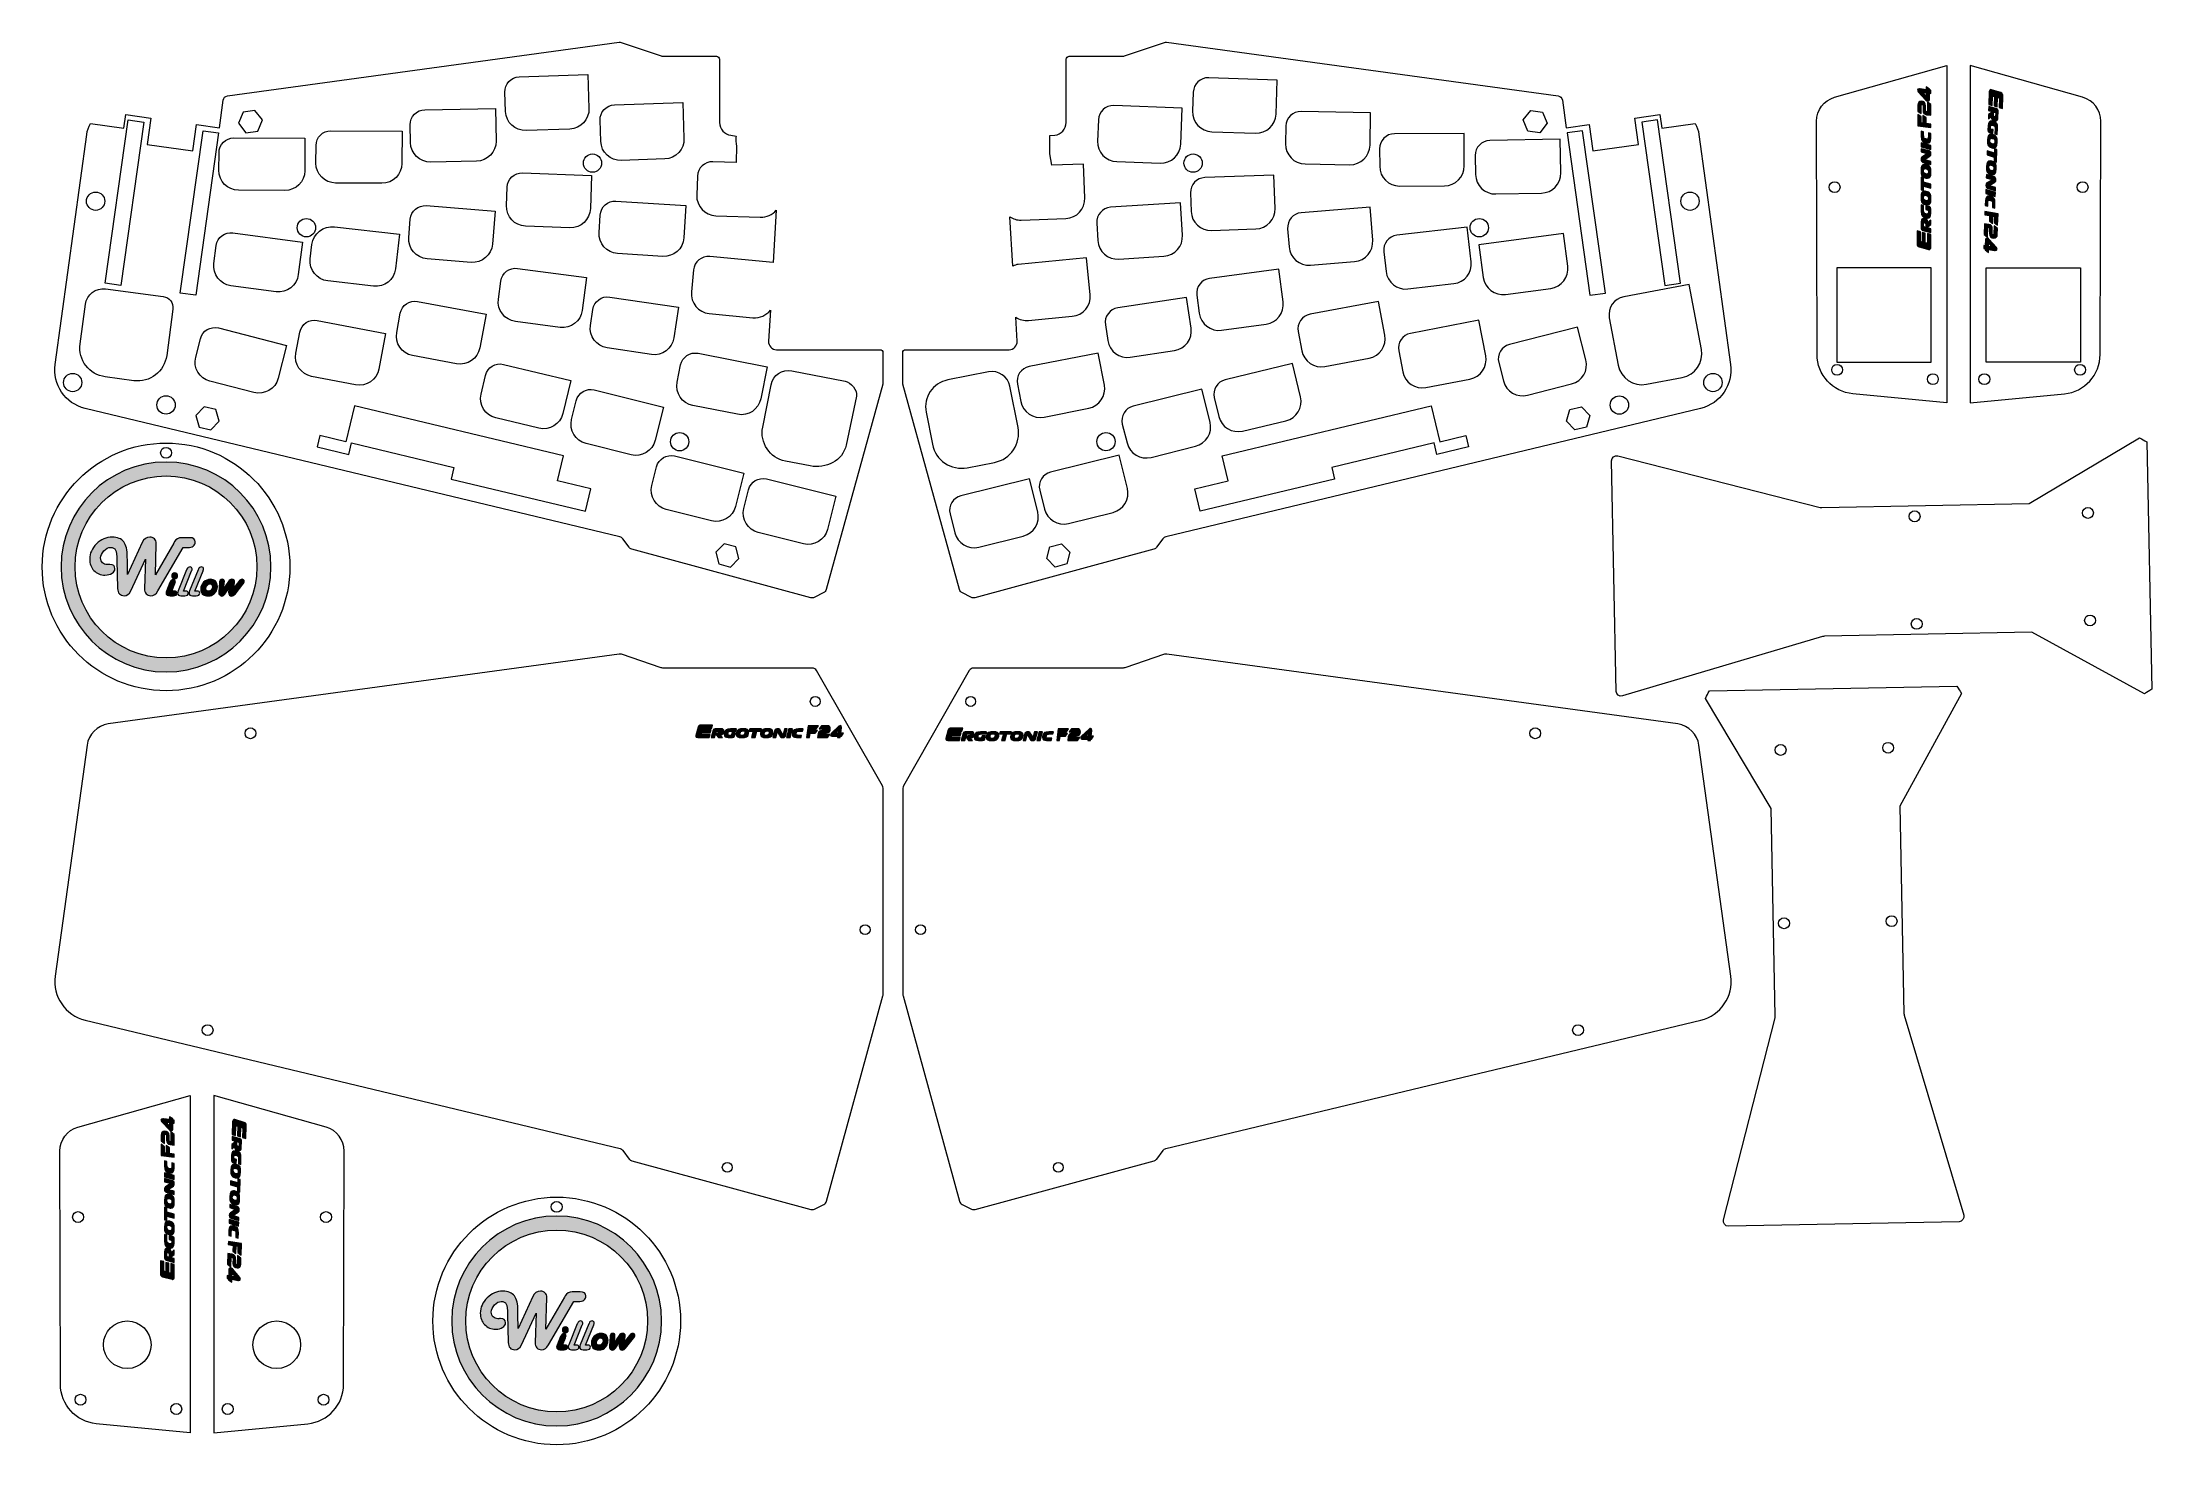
# Model space of a CAD drawing. Header units: millimetres. Extents: x -113 to 313, y -292 to -9.
import ezdxf

# ---------------------------------------------------------------- set-up
doc = ezdxf.new("R2010")
doc.units = ezdxf.units.MM
doc.header["$MEASUREMENT"] = 0
for name, color, linetype, lineweight in [('カット1(R255G0B0)', 7, 'Continuous', 0), ('カット2(R0G0B255)', 7, 'Continuous', 0), ('彫刻', 7, 'Continuous', 0)]:
    doc.layers.add(name, color=color, linetype=linetype, lineweight=lineweight)

msp = doc.modelspace()

# ---------------------------------------------------------------- hatches: boundary and pattern name
at = {"layer": '彫刻', "transparency": 33554687}
h = msp.add_hatch(color=7, dxfattribs=at)
h.dxf.hatch_style = 2
edge = h.paths.add_edge_path()
edge.add_spline(control_points=[(267.16, -19.44), (267, -19.42), (266.91, -19.41), (266.82, -19.39), (266.89, -19.45), (266.96, -19.53), (267.07, -19.64), (267.07, -19.64), (267.31, -19.9), (267.31, -19.9), (267.42, -20.03), (267.51, -20.13), (267.57, -20.21), (267.56, -20.13), (267.56, -20.01), (267.56, -19.86), (267.56, -19.86), (267.56, -19.5), (267.56, -19.5), (267.56, -19.5), (267.16, -19.44), (267.16, -19.44)], knot_values=[0, 0, 0, 0, 1, 1, 1, 2, 2, 2, 3, 3, 3, 4, 4, 4, 5, 5, 5, 6, 6, 6, 7, 7, 7, 7], degree=3, periodic=0)
edge = h.paths.add_edge_path()
edge.add_spline(control_points=[(268.21, -20.92), (268.21, -21.09), (268.07, -21.18), (267.9, -21.18), (267.78, -21.18), (267.65, -21.12), (267.53, -21), (267.53, -21), (265.97, -19.31), (265.97, -19.31), (265.87, -19.2), (265.83, -19.08), (265.83, -19.01), (265.83, -18.85), (265.94, -18.72), (266.2, -18.72), (266.24, -18.72), (266.28, -18.72), (266.33, -18.73), (266.33, -18.73), (267.56, -18.9), (267.56, -18.9), (267.56, -18.9), (267.56, -18.31), (267.56, -18.31), (267.56, -18.31), (268.21, -18.77), (268.21, -18.77), (268.21, -18.77), (268.21, -18.98), (268.21, -18.98), (268.21, -18.98), (268.53, -19.02), (268.53, -19.02), (268.53, -19.02), (268.53, -19.63), (268.53, -19.63), (268.53, -19.63), (268.21, -19.59), (268.21, -19.59), (268.21, -19.59), (268.21, -20.92), (268.21, -20.92)], knot_values=[0, 0, 0, 0, 1, 1, 1, 2, 2, 2, 3, 3, 3, 4, 4, 4, 5, 5, 5, 6, 6, 6, 7, 7, 7, 8, 8, 8, 9, 9, 9, 10, 10, 10, 11, 11, 11, 12, 12, 12, 13, 13, 13, 14, 14, 14, 14], degree=3, periodic=0)
h = msp.add_hatch(color=7, dxfattribs=at)
h.dxf.hatch_style = 2
edge = h.paths.add_edge_path()
edge.add_spline(control_points=[(265.87, -23.21), (265.87, -23.21), (265.87, -22.01), (265.87, -22.01), (265.87, -21.47), (266.14, -21.24), (266.56, -21.24), (267.08, -21.24), (267.46, -21.52), (267.46, -22.12), (267.46, -22.12), (267.46, -23.09), (267.46, -23.09), (267.46, -23.24), (267.52, -23.32), (267.65, -23.33), (267.65, -23.33), (267.84, -23.36), (267.84, -23.36), (267.84, -23.36), (267.84, -21.39), (267.84, -21.39), (267.84, -21.39), (268.53, -21.89), (268.53, -21.89), (268.53, -21.89), (268.53, -24.06), (268.53, -24.06), (268.53, -24.06), (267.66, -23.94), (267.66, -23.94), (267.17, -23.88), (266.93, -23.58), (266.93, -23.08), (266.93, -23.08), (266.93, -22.11), (266.93, -22.11), (266.93, -21.94), (266.87, -21.86), (266.71, -21.86), (266.6, -21.86), (266.56, -21.93), (266.56, -22.06), (266.56, -22.06), (266.56, -23.71), (266.56, -23.71), (266.56, -23.71), (265.87, -23.21), (265.87, -23.21)], knot_values=[0, 0, 0, 0, 1, 1, 1, 2, 2, 2, 3, 3, 3, 4, 4, 4, 5, 5, 5, 6, 6, 6, 7, 7, 7, 8, 8, 8, 9, 9, 9, 10, 10, 10, 11, 11, 11, 12, 12, 12, 13, 13, 13, 14, 14, 14, 15, 15, 15, 16, 16, 16, 16], degree=3, periodic=0)
h = msp.add_hatch(color=7, dxfattribs=at)
h.dxf.hatch_style = 2
edge = h.paths.add_edge_path()
edge.add_spline(control_points=[(282.29, -22.52), (282.29, -22.52), (282.35, -20.77), (282.35, -20.77), (282.35, -20.62), (282.3, -20.53), (282.18, -20.5), (282.18, -20.5), (281.98, -20.44), (281.98, -20.44), (281.98, -20.44), (281.91, -22.36), (281.91, -22.36), (281.91, -22.36), (281.31, -22.18), (281.31, -22.18), (281.31, -22.18), (281.37, -20.25), (281.37, -20.25), (281.37, -20.25), (281.11, -20.17), (281.11, -20.17), (281.09, -20.16), (281.07, -20.16), (281.05, -20.16), (280.98, -20.15), (280.94, -20.21), (280.93, -20.33), (280.93, -20.33), (280.87, -22.1), (280.87, -22.1), (280.87, -22.1), (280.21, -21.9), (280.21, -21.9), (280.21, -21.9), (280.29, -19.32), (280.29, -19.32), (280.3, -19.02), (280.45, -18.88), (280.64, -18.88), (280.67, -18.88), (280.71, -18.89), (280.74, -18.9), (280.74, -18.9), (282.63, -19.48), (282.63, -19.48), (282.9, -19.57), (283.05, -19.77), (283.04, -20.17), (283.04, -20.17), (282.95, -22.72), (282.95, -22.72), (282.95, -22.72), (282.29, -22.52), (282.29, -22.52)], knot_values=[0, 0, 0, 0, 1, 1, 1, 2, 2, 2, 3, 3, 3, 4, 4, 4, 5, 5, 5, 6, 6, 6, 7, 7, 7, 8, 8, 8, 9, 9, 9, 10, 10, 10, 11, 11, 11, 12, 12, 12, 13, 13, 13, 14, 14, 14, 15, 15, 15, 16, 16, 16, 17, 17, 17, 18, 18, 18, 18], degree=3, periodic=0)
h = msp.add_hatch(color=7, dxfattribs=at)
h.dxf.hatch_style = 2
edge = h.paths.add_edge_path()
edge.add_spline(control_points=[(265.87, -23.87), (265.87, -23.87), (266.56, -24.37), (266.56, -24.37), (266.56, -24.37), (266.56, -25.62), (266.56, -25.62), (266.56, -25.62), (266.91, -25.66), (266.91, -25.66), (266.91, -25.66), (266.91, -24.13), (266.91, -24.13), (266.91, -24.13), (267.55, -24.6), (267.55, -24.6), (267.55, -24.6), (267.55, -25.75), (267.55, -25.75), (267.55, -25.75), (268.53, -25.88), (268.53, -25.88), (268.53, -25.88), (268.53, -26.52), (268.53, -26.52), (268.53, -26.52), (265.87, -26.16), (265.87, -26.16), (265.87, -26.16), (265.87, -23.87), (265.87, -23.87)], knot_values=[0, 0, 0, 0, 1, 1, 1, 2, 2, 2, 3, 3, 3, 4, 4, 4, 5, 5, 5, 6, 6, 6, 7, 7, 7, 8, 8, 8, 9, 9, 9, 10, 10, 10, 10], degree=3, periodic=0)
h = msp.add_hatch(color=7, dxfattribs=at)
h.dxf.hatch_style = 2
edge = h.paths.add_edge_path()
edge.add_spline(control_points=[(281.5, -26.76), (281.51, -26.38), (281.44, -26.21), (281.06, -26.09), (280.97, -26.06), (280.87, -26.05), (280.81, -26.04), (280.61, -26.04), (280.55, -26.17), (280.54, -26.47), (280.54, -26.47), (280.53, -26.63), (280.53, -26.63), (280.53, -26.74), (280.56, -26.8), (280.65, -26.83), (280.65, -26.83), (281.06, -26.95), (281.06, -26.95), (281.06, -26.95), (281.03, -27.75), (281.03, -27.75), (281.03, -27.75), (280.32, -27.53), (280.32, -27.53), (280.13, -27.47), (280.03, -27.29), (280.04, -27.05), (280.04, -27.05), (280.07, -26.12), (280.07, -26.12), (280.09, -25.48), (280.35, -25.21), (280.78, -25.22), (280.89, -25.22), (281.01, -25.24), (281.15, -25.28), (281.8, -25.46), (282.01, -25.76), (281.98, -26.64), (281.98, -26.64), (281.93, -27.97), (281.93, -27.97), (281.93, -27.97), (281.46, -27.82), (281.46, -27.82), (281.46, -27.82), (281.5, -26.76), (281.5, -26.76)], knot_values=[0, 0, 0, 0, 1, 1, 1, 2, 2, 2, 3, 3, 3, 4, 4, 4, 5, 5, 5, 6, 6, 6, 7, 7, 7, 8, 8, 8, 9, 9, 9, 10, 10, 10, 11, 11, 11, 12, 12, 12, 13, 13, 13, 14, 14, 14, 15, 15, 15, 16, 16, 16, 16], degree=3, periodic=0)
h = msp.add_hatch(color=7, dxfattribs=at)
h.dxf.hatch_style = 2
edge = h.paths.add_edge_path()
edge.add_spline(control_points=[(281.81, -22.78), (282, -22.84), (282.11, -23.01), (282.1, -23.26), (282.1, -23.26), (282.05, -24.57), (282.05, -24.57), (282.04, -25.02), (281.84, -25.19), (281.56, -25.18), (281.49, -25.17), (281.41, -25.16), (281.32, -25.14), (281.05, -25.06), (280.7, -24.95), (280.72, -24.39), (280.72, -24.39), (280.72, -24.32), (280.72, -24.32), (280.72, -24.32), (280.71, -24.32), (280.71, -24.32), (280.71, -24.32), (280.12, -24.8), (280.12, -24.8), (280.12, -24.8), (280.15, -23.92), (280.15, -23.92), (280.15, -23.92), (280.66, -23.53), (280.66, -23.53), (280.75, -23.46), (280.78, -23.43), (280.87, -23.43), (280.89, -23.43), (280.91, -23.44), (280.93, -23.44), (280.93, -23.44), (280.97, -23.45), (280.97, -23.45), (281.13, -23.5), (281.18, -23.66), (281.17, -23.87), (281.17, -23.87), (281.17, -23.99), (281.17, -23.99), (281.16, -24.2), (281.21, -24.29), (281.37, -24.34), (281.4, -24.35), (281.43, -24.36), (281.46, -24.36), (281.55, -24.36), (281.58, -24.29), (281.59, -24.12), (281.59, -24.12), (281.6, -23.67), (281.6, -23.67), (281.61, -23.57), (281.57, -23.51), (281.49, -23.48), (281.49, -23.48), (280.18, -23.07), (280.18, -23.07), (280.18, -23.07), (280.2, -22.28), (280.2, -22.28), (280.2, -22.28), (281.81, -22.78), (281.81, -22.78)], knot_values=[0, 0, 0, 0, 1, 1, 1, 2, 2, 2, 3, 3, 3, 4, 4, 4, 5, 5, 5, 6, 6, 6, 7, 7, 7, 8, 8, 8, 9, 9, 9, 10, 10, 10, 11, 11, 11, 12, 12, 12, 13, 13, 13, 14, 14, 14, 15, 15, 15, 16, 16, 16, 17, 17, 17, 18, 18, 18, 19, 19, 19, 20, 20, 20, 21, 21, 21, 22, 22, 22, 23, 23, 23, 23], degree=3, periodic=0)
h = msp.add_hatch(color=7, dxfattribs=at)
h.dxf.hatch_style = 2
edge = h.paths.add_edge_path()
edge.add_spline(control_points=[(268.49, -28.75), (268.49, -29.4), (268.25, -29.68), (267.81, -29.68), (267.7, -29.68), (267.58, -29.67), (267.45, -29.63), (266.78, -29.48), (266.57, -29.18), (266.57, -28.3), (266.57, -28.3), (266.57, -27.26), (266.57, -27.26), (266.57, -27.26), (267.05, -27.39), (267.05, -27.39), (267.05, -27.39), (267.05, -28.02), (267.05, -28.02), (267.05, -28.55), (267.09, -28.71), (267.5, -28.82), (267.6, -28.84), (267.7, -28.86), (267.76, -28.86), (267.97, -28.86), (268.01, -28.69), (268.01, -28.29), (268.01, -28.29), (268.01, -27.62), (268.01, -27.62), (268.01, -27.62), (268.49, -27.75), (268.49, -27.75), (268.49, -27.75), (268.49, -28.75), (268.49, -28.75)], knot_values=[0, 0, 0, 0, 1, 1, 1, 2, 2, 2, 3, 3, 3, 4, 4, 4, 5, 5, 5, 6, 6, 6, 7, 7, 7, 8, 8, 8, 9, 9, 9, 10, 10, 10, 11, 11, 11, 12, 12, 12, 12], degree=3, periodic=0)
h = msp.add_hatch(color=7, dxfattribs=at)
h.dxf.hatch_style = 2
edge = h.paths.add_edge_path()
edge.add_spline(control_points=[(268.49, -30.97), (268.49, -30.97), (266.57, -30.45), (266.57, -30.45), (266.57, -30.45), (266.57, -29.65), (266.57, -29.65), (266.57, -29.65), (268.49, -30.18), (268.49, -30.18), (268.49, -30.18), (268.49, -30.97), (268.49, -30.97)], knot_values=[0, 0, 0, 0, 1, 1, 1, 2, 2, 2, 3, 3, 3, 4, 4, 4, 4], degree=3, periodic=0)
h = msp.add_hatch(color=7, dxfattribs=at)
h.dxf.hatch_style = 2
edge = h.paths.add_edge_path()
edge.add_spline(control_points=[(280.71, -28.71), (280.52, -28.7), (280.43, -28.85), (280.42, -29.13), (280.41, -29.56), (280.52, -29.71), (280.88, -29.82), (280.97, -29.85), (281.07, -29.87), (281.13, -29.87), (281.33, -29.87), (281.42, -29.72), (281.43, -29.44), (281.44, -29.02), (281.33, -28.86), (280.97, -28.75), (280.88, -28.73), (280.78, -28.71), (280.71, -28.71)], knot_values=[0, 0, 0, 0, 1, 1, 1, 2, 2, 2, 3, 3, 3, 4, 4, 4, 5, 5, 5, 6, 6, 6, 6], degree=3, periodic=0)
edge = h.paths.add_edge_path()
edge.add_spline(control_points=[(281.17, -30.69), (281.06, -30.68), (280.97, -30.67), (280.82, -30.64), (280, -30.43), (279.91, -30.03), (279.95, -29.04), (279.98, -28.22), (280.18, -27.87), (280.68, -27.89), (280.79, -27.89), (280.88, -27.9), (281.03, -27.94), (281.85, -28.14), (281.94, -28.55), (281.9, -29.53), (281.87, -30.36), (281.67, -30.7), (281.17, -30.69)], knot_values=[0, 0, 0, 0, 1, 1, 1, 2, 2, 2, 3, 3, 3, 4, 4, 4, 5, 5, 5, 6, 6, 6, 6], degree=3, periodic=0)
h = msp.add_hatch(color=7, dxfattribs=at)
h.dxf.hatch_style = 2
edge = h.paths.add_edge_path()
edge.add_spline(control_points=[(268.17, -31.23), (268.24, -31.26), (268.52, -31.32), (268.52, -31.82), (268.52, -32.01), (268.5, -32.2), (268.33, -32.31), (268.33, -32.31), (267.34, -32.93), (267.34, -32.93), (267.32, -32.94), (267.3, -32.96), (267.3, -32.98), (267.3, -32.99), (267.3, -33.03), (267.35, -33.05), (267.35, -33.05), (268.49, -33.36), (268.49, -33.36), (268.49, -33.36), (268.49, -34), (268.49, -34), (268.49, -34), (266.89, -33.57), (266.89, -33.57), (266.63, -33.5), (266.54, -33.24), (266.54, -32.96), (266.54, -32.83), (266.55, -32.6), (266.72, -32.49), (266.72, -32.49), (267.71, -31.86), (267.71, -31.86), (267.73, -31.85), (267.76, -31.83), (267.76, -31.81), (267.76, -31.77), (267.73, -31.76), (267.71, -31.76), (267.71, -31.76), (266.57, -31.44), (266.57, -31.44), (266.57, -31.44), (266.57, -30.8), (266.57, -30.8), (266.57, -30.8), (268.17, -31.23), (268.17, -31.23)], knot_values=[0, 0, 0, 0, 1, 1, 1, 2, 2, 2, 3, 3, 3, 4, 4, 4, 5, 5, 5, 6, 6, 6, 7, 7, 7, 8, 8, 8, 9, 9, 9, 10, 10, 10, 11, 11, 11, 12, 12, 12, 13, 13, 13, 14, 14, 14, 15, 15, 15, 16, 16, 16, 16], degree=3, periodic=0)
h = msp.add_hatch(color=7, dxfattribs=at)
h.dxf.hatch_style = 2
edge = h.paths.add_edge_path()
edge.add_spline(control_points=[(267.76, -35.95), (267.95, -35.95), (268.04, -35.79), (268.04, -35.51), (268.04, -35.09), (267.92, -34.94), (267.56, -34.84), (267.47, -34.81), (267.36, -34.8), (267.3, -34.8), (267.11, -34.8), (267.02, -34.96), (267.02, -35.24), (267.02, -35.66), (267.14, -35.82), (267.5, -35.91), (267.59, -35.94), (267.7, -35.95), (267.76, -35.95)], knot_values=[0, 0, 0, 0, 1, 1, 1, 2, 2, 2, 3, 3, 3, 4, 4, 4, 5, 5, 5, 6, 6, 6, 6], degree=3, periodic=0)
edge = h.paths.add_edge_path()
edge.add_spline(control_points=[(267.24, -33.99), (267.35, -33.99), (267.43, -33.99), (267.58, -34.02), (268.42, -34.2), (268.52, -34.6), (268.52, -35.59), (268.52, -36.41), (268.32, -36.77), (267.83, -36.77), (267.71, -36.77), (267.63, -36.76), (267.47, -36.73), (266.64, -36.55), (266.54, -36.15), (266.54, -35.17), (266.54, -34.34), (266.74, -33.99), (267.24, -33.99)], knot_values=[0, 0, 0, 0, 1, 1, 1, 2, 2, 2, 3, 3, 3, 4, 4, 4, 5, 5, 5, 6, 6, 6, 6], degree=3, periodic=0)
h = msp.add_hatch(color=7, dxfattribs=at)
h.dxf.hatch_style = 2
edge = h.paths.add_edge_path()
edge.add_spline(control_points=[(280.53, -34.09), (280.33, -34.09), (280.25, -34.24), (280.24, -34.52), (280.22, -34.94), (280.34, -35.1), (280.69, -35.21), (280.78, -35.24), (280.88, -35.25), (280.95, -35.26), (281.14, -35.26), (281.23, -35.11), (281.24, -34.83), (281.25, -34.41), (281.14, -34.25), (280.78, -34.14), (280.69, -34.11), (280.59, -34.1), (280.53, -34.09)], knot_values=[0, 0, 0, 0, 1, 1, 1, 2, 2, 2, 3, 3, 3, 4, 4, 4, 5, 5, 5, 6, 6, 6, 6], degree=3, periodic=0)
edge = h.paths.add_edge_path()
edge.add_spline(control_points=[(280.99, -36.08), (280.87, -36.07), (280.79, -36.06), (280.64, -36.02), (279.81, -35.82), (279.73, -35.41), (279.76, -34.43), (279.79, -33.61), (280, -33.26), (280.49, -33.27), (280.61, -33.28), (280.69, -33.29), (280.84, -33.33), (281.67, -33.53), (281.75, -33.94), (281.72, -34.92), (281.69, -35.75), (281.48, -36.09), (280.99, -36.08)], knot_values=[0, 0, 0, 0, 1, 1, 1, 2, 2, 2, 3, 3, 3, 4, 4, 4, 5, 5, 5, 6, 6, 6, 6], degree=3, periodic=0)
h = msp.add_hatch(color=7, dxfattribs=at)
h.dxf.hatch_style = 2
edge = h.paths.add_edge_path()
edge.add_spline(control_points=[(279.89, -31.26), (279.89, -31.26), (281.33, -31.7), (281.33, -31.7), (281.33, -31.7), (281.36, -30.82), (281.36, -30.82), (281.36, -30.82), (281.83, -30.97), (281.83, -30.97), (281.83, -30.97), (281.74, -33.52), (281.74, -33.52), (281.74, -33.52), (281.27, -33.37), (281.27, -33.37), (281.27, -33.37), (281.3, -32.49), (281.3, -32.49), (281.3, -32.49), (279.87, -32.05), (279.87, -32.05), (279.87, -32.05), (279.89, -31.26), (279.89, -31.26)], knot_values=[0, 0, 0, 0, 1, 1, 1, 2, 2, 2, 3, 3, 3, 4, 4, 4, 5, 5, 5, 6, 6, 6, 7, 7, 7, 8, 8, 8, 8], degree=3, periodic=0)
h = msp.add_hatch(color=7, dxfattribs=at)
h.dxf.hatch_style = 2
edge = h.paths.add_edge_path()
edge.add_spline(control_points=[(268.49, -38.76), (268.49, -38.76), (267.05, -38.37), (267.05, -38.37), (267.05, -38.37), (267.05, -39.25), (267.05, -39.25), (267.05, -39.25), (266.57, -39.12), (266.57, -39.12), (266.57, -39.12), (266.57, -36.57), (266.57, -36.57), (266.57, -36.57), (267.05, -36.7), (267.05, -36.7), (267.05, -36.7), (267.05, -37.58), (267.05, -37.58), (267.05, -37.58), (268.49, -37.97), (268.49, -37.97), (268.49, -37.97), (268.49, -38.76), (268.49, -38.76)], knot_values=[0, 0, 0, 0, 1, 1, 1, 2, 2, 2, 3, 3, 3, 4, 4, 4, 5, 5, 5, 6, 6, 6, 7, 7, 7, 8, 8, 8, 8], degree=3, periodic=0)
h = msp.add_hatch(color=7, dxfattribs=at)
h.dxf.hatch_style = 2
edge = h.paths.add_edge_path()
edge.add_spline(control_points=[(279.95, -38.79), (279.88, -38.77), (279.61, -38.69), (279.63, -38.19), (279.64, -38.01), (279.66, -37.82), (279.84, -37.71), (279.84, -37.71), (280.84, -37.13), (280.84, -37.13), (280.86, -37.12), (280.89, -37.1), (280.89, -37.08), (280.89, -37.07), (280.89, -37.03), (280.84, -37.01), (280.84, -37.01), (279.71, -36.66), (279.71, -36.66), (279.71, -36.66), (279.73, -36.01), (279.73, -36.01), (279.73, -36.01), (281.32, -36.51), (281.32, -36.51), (281.57, -36.58), (281.65, -36.84), (281.64, -37.13), (281.64, -37.26), (281.62, -37.49), (281.45, -37.59), (281.45, -37.59), (280.43, -38.18), (280.43, -38.18), (280.41, -38.19), (280.39, -38.21), (280.38, -38.24), (280.38, -38.27), (280.41, -38.28), (280.43, -38.29), (280.43, -38.29), (281.57, -38.64), (281.57, -38.64), (281.57, -38.64), (281.54, -39.28), (281.54, -39.28), (281.54, -39.28), (279.95, -38.79), (279.95, -38.79)], knot_values=[0, 0, 0, 0, 1, 1, 1, 2, 2, 2, 3, 3, 3, 4, 4, 4, 5, 5, 5, 6, 6, 6, 7, 7, 7, 8, 8, 8, 9, 9, 9, 10, 10, 10, 11, 11, 11, 12, 12, 12, 13, 13, 13, 14, 14, 14, 15, 15, 15, 16, 16, 16, 16], degree=3, periodic=0)
h = msp.add_hatch(color=7, dxfattribs=at)
h.dxf.hatch_style = 2
edge = h.paths.add_edge_path()
edge.add_spline(control_points=[(267.76, -41.34), (267.95, -41.34), (268.04, -41.18), (268.04, -40.9), (268.04, -40.48), (267.92, -40.33), (267.56, -40.23), (267.47, -40.21), (267.36, -40.19), (267.3, -40.19), (267.11, -40.19), (267.02, -40.35), (267.02, -40.63), (267.02, -41.05), (267.14, -41.21), (267.5, -41.3), (267.59, -41.33), (267.7, -41.34), (267.76, -41.34)], knot_values=[0, 0, 0, 0, 1, 1, 1, 2, 2, 2, 3, 3, 3, 4, 4, 4, 5, 5, 5, 6, 6, 6, 6], degree=3, periodic=0)
edge = h.paths.add_edge_path()
edge.add_spline(control_points=[(267.24, -39.38), (267.35, -39.38), (267.43, -39.38), (267.58, -39.42), (268.42, -39.59), (268.52, -39.99), (268.52, -40.98), (268.52, -41.8), (268.32, -42.16), (267.83, -42.16), (267.71, -42.16), (267.63, -42.15), (267.47, -42.12), (266.64, -41.94), (266.54, -41.54), (266.54, -40.56), (266.54, -39.73), (266.74, -39.38), (267.24, -39.38)], knot_values=[0, 0, 0, 0, 1, 1, 1, 2, 2, 2, 3, 3, 3, 4, 4, 4, 5, 5, 5, 6, 6, 6, 6], degree=3, periodic=0)
h = msp.add_hatch(color=7, dxfattribs=at)
h.dxf.hatch_style = 2
edge = h.paths.add_edge_path()
edge.add_spline(control_points=[(267.05, -43.31), (267.05, -43.7), (267.12, -43.87), (267.5, -43.97), (267.59, -43.99), (267.69, -44.01), (267.76, -44.01), (267.96, -44.01), (268.01, -43.87), (268.01, -43.57), (268.01, -43.57), (268.01, -43.41), (268.01, -43.41), (268.01, -43.3), (267.98, -43.24), (267.89, -43.22), (267.89, -43.22), (267.47, -43.1), (267.47, -43.1), (267.47, -43.1), (267.47, -42.31), (267.47, -42.31), (267.47, -42.31), (268.19, -42.5), (268.19, -42.5), (268.38, -42.56), (268.49, -42.73), (268.49, -42.97), (268.49, -42.97), (268.49, -43.9), (268.49, -43.9), (268.49, -44.55), (268.25, -44.83), (267.81, -44.83), (267.7, -44.83), (267.58, -44.81), (267.45, -44.78), (266.78, -44.62), (266.57, -44.33), (266.57, -43.45), (266.57, -43.45), (266.57, -42.12), (266.57, -42.12), (266.57, -42.12), (267.05, -42.25), (267.05, -42.25), (267.05, -42.25), (267.05, -43.31), (267.05, -43.31)], knot_values=[0, 0, 0, 0, 1, 1, 1, 2, 2, 2, 3, 3, 3, 4, 4, 4, 5, 5, 5, 6, 6, 6, 7, 7, 7, 8, 8, 8, 9, 9, 9, 10, 10, 10, 11, 11, 11, 12, 12, 12, 13, 13, 13, 14, 14, 14, 15, 15, 15, 16, 16, 16, 16], degree=3, periodic=0)
h = msp.add_hatch(color=7, dxfattribs=at)
h.dxf.hatch_style = 2
edge = h.paths.add_edge_path()
edge.add_spline(control_points=[(279.55, -41.26), (279.57, -40.62), (279.82, -40.34), (280.26, -40.36), (280.37, -40.36), (280.49, -40.38), (280.62, -40.42), (281.28, -40.6), (281.49, -40.9), (281.46, -41.78), (281.46, -41.78), (281.42, -42.82), (281.42, -42.82), (281.42, -42.82), (280.95, -42.67), (280.95, -42.67), (280.95, -42.67), (280.97, -42.04), (280.97, -42.04), (280.99, -41.52), (280.95, -41.36), (280.54, -41.23), (280.45, -41.2), (280.35, -41.18), (280.29, -41.18), (280.07, -41.17), (280.02, -41.34), (280.01, -41.75), (280.01, -41.75), (279.99, -42.41), (279.99, -42.41), (279.99, -42.41), (279.51, -42.27), (279.51, -42.27), (279.51, -42.27), (279.55, -41.26), (279.55, -41.26)], knot_values=[0, 0, 0, 0, 1, 1, 1, 2, 2, 2, 3, 3, 3, 4, 4, 4, 5, 5, 5, 6, 6, 6, 7, 7, 7, 8, 8, 8, 9, 9, 9, 10, 10, 10, 11, 11, 11, 12, 12, 12, 12], degree=3, periodic=0)
h = msp.add_hatch(color=7, dxfattribs=at)
h.dxf.hatch_style = 2
edge = h.paths.add_edge_path()
edge.add_spline(control_points=[(279.62, -39.05), (279.62, -39.05), (281.53, -39.63), (281.53, -39.63), (281.53, -39.63), (281.5, -40.43), (281.5, -40.43), (281.5, -40.43), (279.6, -39.84), (279.6, -39.84), (279.6, -39.84), (279.62, -39.05), (279.62, -39.05)], knot_values=[0, 0, 0, 0, 1, 1, 1, 2, 2, 2, 3, 3, 3, 4, 4, 4, 4], degree=3, periodic=0)
h = msp.add_hatch(color=7, dxfattribs=at)
h.dxf.hatch_style = 2
edge = h.paths.add_edge_path()
edge.add_spline(control_points=[(266.87, -47.3), (266.68, -47.25), (266.57, -47.08), (266.57, -46.84), (266.57, -46.84), (266.57, -45.52), (266.57, -45.52), (266.57, -45.07), (266.75, -44.9), (267.04, -44.9), (267.11, -44.9), (267.19, -44.9), (267.28, -44.93), (267.55, -44.99), (267.91, -45.09), (267.91, -45.66), (267.91, -45.66), (267.91, -45.73), (267.91, -45.73), (267.91, -45.73), (267.92, -45.73), (267.92, -45.73), (267.92, -45.73), (268.49, -45.22), (268.49, -45.22), (268.49, -45.22), (268.49, -46.11), (268.49, -46.11), (268.49, -46.11), (267.99, -46.51), (267.99, -46.51), (267.9, -46.58), (267.87, -46.62), (267.79, -46.62), (267.77, -46.62), (267.75, -46.61), (267.73, -46.61), (267.73, -46.61), (267.69, -46.6), (267.69, -46.6), (267.52, -46.55), (267.47, -46.4), (267.47, -46.19), (267.47, -46.19), (267.47, -46.07), (267.47, -46.07), (267.47, -45.86), (267.42, -45.77), (267.25, -45.73), (267.22, -45.72), (267.19, -45.71), (267.17, -45.71), (267.07, -45.71), (267.05, -45.78), (267.05, -45.95), (267.05, -45.95), (267.05, -46.4), (267.05, -46.4), (267.05, -46.51), (267.08, -46.57), (267.17, -46.59), (267.17, -46.59), (268.49, -46.95), (268.49, -46.95), (268.49, -46.95), (268.49, -47.74), (268.49, -47.74), (268.49, -47.74), (266.87, -47.3), (266.87, -47.3)], knot_values=[0, 0, 0, 0, 1, 1, 1, 2, 2, 2, 3, 3, 3, 4, 4, 4, 5, 5, 5, 6, 6, 6, 7, 7, 7, 8, 8, 8, 9, 9, 9, 10, 10, 10, 11, 11, 11, 12, 12, 12, 13, 13, 13, 14, 14, 14, 15, 15, 15, 16, 16, 16, 17, 17, 17, 18, 18, 18, 19, 19, 19, 20, 20, 20, 21, 21, 21, 22, 22, 22, 23, 23, 23, 23], degree=3, periodic=0)
h = msp.add_hatch(color=7, dxfattribs=at)
h.dxf.hatch_style = 2
edge = h.paths.add_edge_path()
edge.add_spline(control_points=[(281.97, -46.89), (281.97, -46.89), (281.93, -48.09), (281.93, -48.09), (281.91, -48.63), (281.64, -48.85), (281.22, -48.84), (280.7, -48.82), (280.33, -48.53), (280.35, -47.93), (280.35, -47.93), (280.38, -46.96), (280.38, -46.96), (280.39, -46.81), (280.34, -46.73), (280.2, -46.71), (280.2, -46.71), (280.01, -46.67), (280.01, -46.67), (280.01, -46.67), (279.94, -48.65), (279.94, -48.65), (279.94, -48.65), (279.28, -48.12), (279.28, -48.12), (279.28, -48.12), (279.35, -45.95), (279.35, -45.95), (279.35, -45.95), (280.22, -46.1), (280.22, -46.1), (280.7, -46.18), (280.93, -46.49), (280.91, -46.99), (280.91, -46.99), (280.88, -47.96), (280.88, -47.96), (280.87, -48.13), (280.93, -48.2), (281.09, -48.21), (281.2, -48.21), (281.24, -48.15), (281.24, -48.02), (281.24, -48.02), (281.3, -46.37), (281.3, -46.37), (281.3, -46.37), (281.97, -46.89), (281.97, -46.89)], knot_values=[0, 0, 0, 0, 1, 1, 1, 2, 2, 2, 3, 3, 3, 4, 4, 4, 5, 5, 5, 6, 6, 6, 7, 7, 7, 8, 8, 8, 9, 9, 9, 10, 10, 10, 11, 11, 11, 12, 12, 12, 13, 13, 13, 14, 14, 14, 15, 15, 15, 16, 16, 16, 16], degree=3, periodic=0)
h = msp.add_hatch(color=7, dxfattribs=at)
h.dxf.hatch_style = 2
edge = h.paths.add_edge_path()
edge.add_spline(control_points=[(282, -46.23), (282, -46.23), (281.32, -45.71), (281.32, -45.71), (281.32, -45.71), (281.37, -44.46), (281.37, -44.46), (281.37, -44.46), (281.02, -44.4), (281.02, -44.4), (281.02, -44.4), (280.97, -45.94), (280.97, -45.94), (280.97, -45.94), (280.34, -45.45), (280.34, -45.45), (280.34, -45.45), (280.38, -44.29), (280.38, -44.29), (280.38, -44.29), (279.42, -44.13), (279.42, -44.13), (279.42, -44.13), (279.44, -43.49), (279.44, -43.49), (279.44, -43.49), (282.07, -43.95), (282.07, -43.95), (282.07, -43.95), (282, -46.23), (282, -46.23)], knot_values=[0, 0, 0, 0, 1, 1, 1, 2, 2, 2, 3, 3, 3, 4, 4, 4, 5, 5, 5, 6, 6, 6, 7, 7, 7, 8, 8, 8, 9, 9, 9, 10, 10, 10, 10], degree=3, periodic=0)
h = msp.add_hatch(color=7, dxfattribs=at)
h.dxf.hatch_style = 2
edge = h.paths.add_edge_path()
edge.add_spline(control_points=[(266.4, -47.58), (266.4, -47.58), (266.4, -49.33), (266.4, -49.33), (266.4, -49.48), (266.46, -49.56), (266.58, -49.59), (266.58, -49.59), (266.78, -49.65), (266.78, -49.65), (266.78, -49.65), (266.78, -47.72), (266.78, -47.72), (266.78, -47.72), (267.39, -47.89), (267.39, -47.89), (267.39, -47.89), (267.39, -49.82), (267.39, -49.82), (267.39, -49.82), (267.66, -49.89), (267.66, -49.89), (267.68, -49.89), (267.7, -49.9), (267.72, -49.9), (267.79, -49.9), (267.83, -49.84), (267.83, -49.72), (267.83, -49.72), (267.83, -47.95), (267.83, -47.95), (267.83, -47.95), (268.5, -48.13), (268.5, -48.13), (268.5, -48.13), (268.5, -50.71), (268.5, -50.71), (268.5, -51), (268.36, -51.16), (268.17, -51.16), (268.14, -51.16), (268.1, -51.15), (268.07, -51.14), (268.07, -51.14), (266.17, -50.63), (266.17, -50.63), (265.89, -50.55), (265.73, -50.36), (265.73, -49.95), (265.73, -49.95), (265.73, -47.4), (265.73, -47.4), (265.73, -47.4), (266.4, -47.58), (266.4, -47.58)], knot_values=[0, 0, 0, 0, 1, 1, 1, 2, 2, 2, 3, 3, 3, 4, 4, 4, 5, 5, 5, 6, 6, 6, 7, 7, 7, 8, 8, 8, 9, 9, 9, 10, 10, 10, 11, 11, 11, 12, 12, 12, 13, 13, 13, 14, 14, 14, 15, 15, 15, 16, 16, 16, 17, 17, 17, 18, 18, 18, 18], degree=3, periodic=0)
h = msp.add_hatch(color=7, dxfattribs=at)
h.dxf.hatch_style = 2
edge = h.paths.add_edge_path()
edge.add_spline(control_points=[(280.56, -50.61), (280.71, -50.64), (280.81, -50.66), (280.9, -50.68), (280.83, -50.62), (280.76, -50.53), (280.65, -50.41), (280.65, -50.41), (280.43, -50.15), (280.43, -50.15), (280.31, -50.02), (280.23, -49.92), (280.17, -49.83), (280.18, -49.92), (280.18, -50.03), (280.17, -50.18), (280.17, -50.18), (280.16, -50.54), (280.16, -50.54), (280.16, -50.54), (280.56, -50.61), (280.56, -50.61)], knot_values=[0, 0, 0, 0, 1, 1, 1, 2, 2, 2, 3, 3, 3, 4, 4, 4, 5, 5, 5, 6, 6, 6, 7, 7, 7, 7], degree=3, periodic=0)
edge = h.paths.add_edge_path()
edge.add_spline(control_points=[(279.56, -49.1), (279.57, -48.93), (279.71, -48.85), (279.88, -48.85), (280, -48.86), (280.13, -48.91), (280.24, -49.04), (280.24, -49.04), (281.74, -50.78), (281.74, -50.78), (281.84, -50.9), (281.87, -51.02), (281.87, -51.09), (281.87, -51.25), (281.75, -51.38), (281.5, -51.37), (281.45, -51.37), (281.41, -51.36), (281.37, -51.36), (281.37, -51.36), (280.14, -51.14), (280.14, -51.14), (280.14, -51.14), (280.12, -51.73), (280.12, -51.73), (280.12, -51.73), (279.49, -51.25), (279.49, -51.25), (279.49, -51.25), (279.49, -51.04), (279.49, -51.04), (279.49, -51.04), (279.18, -50.98), (279.18, -50.98), (279.18, -50.98), (279.2, -50.38), (279.2, -50.38), (279.2, -50.38), (279.51, -50.43), (279.51, -50.43), (279.51, -50.43), (279.56, -49.1), (279.56, -49.1)], knot_values=[0, 0, 0, 0, 1, 1, 1, 2, 2, 2, 3, 3, 3, 4, 4, 4, 5, 5, 5, 6, 6, 6, 7, 7, 7, 8, 8, 8, 9, 9, 9, 10, 10, 10, 11, 11, 11, 12, 12, 12, 13, 13, 13, 14, 14, 14, 14], degree=3, periodic=0)
h = msp.add_hatch(color=7, dxfattribs=at)
h.dxf.hatch_style = 2
edge = h.paths.add_edge_path()
edge.add_spline(control_points=[(-87.76, -96.88), (-97.89, -96.88), (-106.13, -105.12), (-106.13, -115.24), (-106.13, -125.37), (-97.89, -133.61), (-87.76, -133.61), (-77.64, -133.61), (-69.4, -125.37), (-69.4, -115.24), (-69.4, -105.12), (-77.64, -96.88), (-87.76, -96.88)], knot_values=[0, 0, 0, 0, 1, 1, 1, 2, 2, 2, 3, 3, 3, 4, 4, 4, 4], degree=3, periodic=0)
edge = h.paths.add_edge_path()
edge.add_spline(control_points=[(-87.76, -136.43), (-99.45, -136.43), (-108.95, -126.93), (-108.95, -115.24), (-108.95, -103.56), (-99.45, -94.06), (-87.76, -94.06), (-76.08, -94.06), (-66.58, -103.56), (-66.58, -115.24), (-66.58, -126.93), (-76.08, -136.43), (-87.76, -136.43)], knot_values=[0, 0, 0, 0, 1, 1, 1, 2, 2, 2, 3, 3, 3, 4, 4, 4, 4], degree=3, periodic=0)
h = msp.add_hatch(color=7, dxfattribs=at)
h.dxf.hatch_style = 2
edge = h.paths.add_edge_path()
edge.add_spline(control_points=[(-84.32, -111.33), (-84.32, -111.33), (-89.42, -120.08), (-89.42, -120.08), (-89.8, -120.73), (-90.26, -121.06), (-90.8, -121.06), (-91.21, -121.06), (-91.53, -120.93), (-91.76, -120.67), (-91.98, -120.42), (-92.1, -120.05), (-92.1, -119.58), (-92.1, -119.58), (-91.88, -113.65), (-91.88, -113.65), (-91.88, -113.65), (-94.89, -120.08), (-94.89, -120.08), (-95.19, -120.73), (-95.63, -121.06), (-96.2, -121.06), (-96.62, -121.06), (-96.94, -120.93), (-97.18, -120.66), (-97.41, -120.4), (-97.53, -120.04), (-97.53, -119.58), (-97.53, -119.58), (-97.7, -113.86), (-97.7, -113.86), (-97.7, -112.86), (-97.79, -112.18), (-97.96, -111.83), (-98.14, -111.48), (-98.47, -111.3), (-98.97, -111.3), (-99.42, -111.3), (-99.86, -111.54), (-100.31, -112.01), (-100.75, -112.48), (-100.97, -112.95), (-100.97, -113.43), (-100.97, -113.84), (-100.84, -114.16), (-100.59, -114.41), (-100.35, -114.66), (-100.02, -114.78), (-99.62, -114.78), (-99.5, -114.78), (-99.39, -114.78), (-99.29, -114.77), (-99.18, -114.77), (-99.12, -114.77), (-99.09, -114.77), (-98.42, -114.77), (-98.08, -115.04), (-98.08, -115.6), (-98.08, -115.97), (-98.27, -116.28), (-98.65, -116.52), (-99.03, -116.77), (-99.51, -116.89), (-100.09, -116.89), (-100.98, -116.89), (-101.72, -116.58), (-102.31, -115.97), (-102.89, -115.36), (-103.18, -114.59), (-103.18, -113.65), (-103.18, -112.51), (-102.72, -111.49), (-101.79, -110.59), (-100.86, -109.68), (-99.81, -109.23), (-98.64, -109.23), (-97.56, -109.23), (-96.78, -109.55), (-96.3, -110.18), (-95.82, -110.81), (-95.58, -111.82), (-95.58, -113.21), (-95.58, -113.21), (-95.57, -113.86), (-95.57, -113.86), (-95.57, -113.86), (-95.52, -116.74), (-95.52, -116.74), (-95.52, -116.74), (-92.57, -110.33), (-92.57, -110.33), (-92.24, -109.6), (-91.73, -109.23), (-91.05, -109.23), (-90.67, -109.23), (-90.36, -109.35), (-90.12, -109.58), (-89.88, -109.81), (-89.76, -110.11), (-89.76, -110.49), (-89.76, -110.49), (-89.77, -110.58), (-89.77, -110.58), (-89.77, -110.58), (-89.92, -116.87), (-89.92, -116.87), (-89.92, -116.87), (-86.2, -110.47), (-86.2, -110.47), (-86.2, -110.47), (-86.03, -110.14), (-86.03, -110.14), (-85.72, -109.61), (-85.26, -109.35), (-84.63, -109.35), (-84.63, -109.35), (-83.02, -109.35), (-83.02, -109.35), (-82.25, -109.35), (-81.87, -109.62), (-81.87, -110.16), (-81.87, -110.52), (-82, -110.81), (-82.27, -111.02), (-82.54, -111.22), (-82.92, -111.33), (-83.4, -111.33), (-83.4, -111.33), (-84.32, -111.33), (-84.32, -111.33)], knot_values=[0, 0, 0, 0, 1, 1, 1, 2, 2, 2, 3, 3, 3, 4, 4, 4, 5, 5, 5, 6, 6, 6, 7, 7, 7, 8, 8, 8, 9, 9, 9, 10, 10, 10, 11, 11, 11, 12, 12, 12, 13, 13, 13, 14, 14, 14, 15, 15, 15, 16, 16, 16, 17, 17, 17, 18, 18, 18, 19, 19, 19, 20, 20, 20, 21, 21, 21, 22, 22, 22, 23, 23, 23, 24, 24, 24, 25, 25, 25, 26, 26, 26, 27, 27, 27, 28, 28, 28, 29, 29, 29, 30, 30, 30, 31, 31, 31, 32, 32, 32, 33, 33, 33, 34, 34, 34, 35, 35, 35, 36, 36, 36, 37, 37, 37, 38, 38, 38, 39, 39, 39, 40, 40, 40, 41, 41, 41, 42, 42, 42, 43, 43, 43, 43], degree=3, periodic=0)
h = msp.add_hatch(color=7, dxfattribs=at)
h.dxf.hatch_style = 2
edge = h.paths.add_edge_path()
edge.add_spline(control_points=[(-86.02, -116.44), (-85.85, -116.44), (-85.72, -116.5), (-85.6, -116.62), (-85.49, -116.73), (-85.43, -116.87), (-85.43, -117.04), (-85.43, -117.2), (-85.49, -117.34), (-85.6, -117.46), (-85.72, -117.57), (-85.85, -117.63), (-86.02, -117.63), (-86.18, -117.63), (-86.32, -117.57), (-86.44, -117.46), (-86.55, -117.34), (-86.61, -117.2), (-86.61, -117.04), (-86.61, -116.87), (-86.55, -116.73), (-86.44, -116.62), (-86.32, -116.5), (-86.18, -116.44), (-86.02, -116.44)], knot_values=[0, 0, 0, 0, 1, 1, 1, 2, 2, 2, 3, 3, 3, 4, 4, 4, 5, 5, 5, 6, 6, 6, 7, 7, 7, 8, 8, 8, 8], degree=3, periodic=0)
edge = h.paths.add_edge_path()
edge.add_spline(control_points=[(-86.58, -120.13), (-86.58, -120.13), (-86.1, -120.13), (-86.1, -120.13), (-85.74, -120.13), (-85.56, -120.26), (-85.56, -120.51), (-85.56, -120.68), (-85.63, -120.82), (-85.75, -120.91), (-85.88, -121.01), (-86.06, -121.06), (-86.28, -121.06), (-86.28, -121.06), (-86.96, -121.06), (-86.96, -121.06), (-87.21, -121.06), (-87.41, -121.01), (-87.55, -120.91), (-87.69, -120.8), (-87.77, -120.66), (-87.77, -120.49), (-87.77, -120.4), (-87.74, -120.28), (-87.68, -120.13), (-87.68, -120.13), (-86.97, -118.4), (-86.97, -118.4), (-86.97, -118.4), (-86.93, -118.28), (-86.93, -118.28), (-86.8, -117.96), (-86.59, -117.8), (-86.3, -117.8), (-86.18, -117.8), (-86.07, -117.84), (-85.99, -117.92), (-85.9, -118), (-85.86, -118.1), (-85.86, -118.21), (-85.86, -118.3), (-85.9, -118.44), (-85.97, -118.62), (-85.97, -118.62), (-86.58, -120.13), (-86.58, -120.13)], knot_values=[0, 0, 0, 0, 1, 1, 1, 2, 2, 2, 3, 3, 3, 4, 4, 4, 5, 5, 5, 6, 6, 6, 7, 7, 7, 8, 8, 8, 9, 9, 9, 10, 10, 10, 11, 11, 11, 12, 12, 12, 13, 13, 13, 14, 14, 14, 15, 15, 15, 15], degree=3, periodic=0)
h = msp.add_hatch(color=7, dxfattribs=at)
h.dxf.hatch_style = 2
edge = h.paths.add_edge_path()
edge.add_spline(control_points=[(-84.26, -120.13), (-84.26, -120.13), (-83.81, -120.13), (-83.81, -120.13), (-83.45, -120.13), (-83.27, -120.26), (-83.27, -120.51), (-83.27, -120.68), (-83.34, -120.82), (-83.46, -120.91), (-83.59, -121.01), (-83.77, -121.06), (-83.99, -121.06), (-83.99, -121.06), (-84.76, -121.06), (-84.76, -121.06), (-84.97, -121.06), (-85.14, -121.01), (-85.26, -120.91), (-85.38, -120.81), (-85.44, -120.68), (-85.44, -120.51), (-85.44, -120.42), (-85.4, -120.28), (-85.32, -120.07), (-85.32, -120.07), (-83.6, -115.84), (-83.6, -115.84), (-83.6, -115.84), (-83.55, -115.72), (-83.55, -115.72), (-83.42, -115.41), (-83.21, -115.25), (-82.92, -115.25), (-82.81, -115.25), (-82.7, -115.29), (-82.62, -115.37), (-82.54, -115.45), (-82.49, -115.54), (-82.49, -115.65), (-82.49, -115.74), (-82.52, -115.83), (-82.56, -115.94), (-82.56, -115.94), (-82.61, -116.06), (-82.61, -116.06), (-82.61, -116.06), (-84.26, -120.13), (-84.26, -120.13)], knot_values=[0, 0, 0, 0, 1, 1, 1, 2, 2, 2, 3, 3, 3, 4, 4, 4, 5, 5, 5, 6, 6, 6, 7, 7, 7, 8, 8, 8, 9, 9, 9, 10, 10, 10, 11, 11, 11, 12, 12, 12, 13, 13, 13, 14, 14, 14, 15, 15, 15, 16, 16, 16, 16], degree=3, periodic=0)
h = msp.add_hatch(color=7, dxfattribs=at)
h.dxf.hatch_style = 2
edge = h.paths.add_edge_path()
edge.add_spline(control_points=[(-81.95, -120.13), (-81.95, -120.13), (-81.5, -120.13), (-81.5, -120.13), (-81.14, -120.13), (-80.96, -120.26), (-80.96, -120.51), (-80.96, -120.68), (-81.02, -120.82), (-81.15, -120.91), (-81.27, -121.01), (-81.45, -121.06), (-81.68, -121.06), (-81.68, -121.06), (-82.44, -121.06), (-82.44, -121.06), (-82.65, -121.06), (-82.82, -121.01), (-82.94, -120.91), (-83.06, -120.81), (-83.12, -120.68), (-83.12, -120.51), (-83.12, -120.42), (-83.08, -120.28), (-83, -120.07), (-83, -120.07), (-81.28, -115.84), (-81.28, -115.84), (-81.28, -115.84), (-81.23, -115.72), (-81.23, -115.72), (-81.1, -115.41), (-80.9, -115.25), (-80.61, -115.25), (-80.49, -115.25), (-80.39, -115.29), (-80.3, -115.37), (-80.22, -115.45), (-80.18, -115.54), (-80.18, -115.65), (-80.18, -115.74), (-80.2, -115.83), (-80.24, -115.94), (-80.24, -115.94), (-80.29, -116.06), (-80.29, -116.06), (-80.29, -116.06), (-81.95, -120.13), (-81.95, -120.13)], knot_values=[0, 0, 0, 0, 1, 1, 1, 2, 2, 2, 3, 3, 3, 4, 4, 4, 5, 5, 5, 6, 6, 6, 7, 7, 7, 8, 8, 8, 9, 9, 9, 10, 10, 10, 11, 11, 11, 12, 12, 12, 13, 13, 13, 14, 14, 14, 15, 15, 15, 16, 16, 16, 16], degree=3, periodic=0)
h = msp.add_hatch(color=7, dxfattribs=at)
h.dxf.hatch_style = 2
edge = h.paths.add_edge_path()
edge.add_spline(control_points=[(-78.9, -118.65), (-79.11, -118.65), (-79.3, -118.75), (-79.48, -118.96), (-79.65, -119.17), (-79.74, -119.4), (-79.74, -119.65), (-79.74, -119.98), (-79.55, -120.14), (-79.18, -120.14), (-78.97, -120.14), (-78.8, -120.07), (-78.68, -119.94), (-78.49, -119.72), (-78.39, -119.47), (-78.39, -119.19), (-78.39, -119.03), (-78.44, -118.9), (-78.54, -118.8), (-78.63, -118.7), (-78.75, -118.65), (-78.9, -118.65)], knot_values=[0, 0, 0, 0, 1, 1, 1, 2, 2, 2, 3, 3, 3, 4, 4, 4, 5, 5, 5, 6, 6, 6, 7, 7, 7, 7], degree=3, periodic=0)
edge = h.paths.add_edge_path()
edge.add_spline(control_points=[(-78.8, -117.74), (-78.39, -117.74), (-78.05, -117.87), (-77.78, -118.13), (-77.52, -118.4), (-77.39, -118.73), (-77.39, -119.13), (-77.39, -119.43), (-77.46, -119.74), (-77.59, -120.04), (-77.73, -120.33), (-77.91, -120.57), (-78.14, -120.75), (-78.28, -120.87), (-78.44, -120.95), (-78.59, -120.99), (-78.75, -121.04), (-78.97, -121.06), (-79.25, -121.06), (-79.72, -121.06), (-80.03, -121), (-80.19, -120.89), (-80.57, -120.63), (-80.76, -120.25), (-80.76, -119.74), (-80.76, -119.2), (-80.57, -118.73), (-80.18, -118.33), (-79.79, -117.94), (-79.33, -117.74), (-78.8, -117.74)], knot_values=[0, 0, 0, 0, 1, 1, 1, 2, 2, 2, 3, 3, 3, 4, 4, 4, 5, 5, 5, 6, 6, 6, 7, 7, 7, 8, 8, 8, 9, 9, 9, 10, 10, 10, 10], degree=3, periodic=0)
h = msp.add_hatch(color=7, dxfattribs=at)
h.dxf.hatch_style = 2
edge = h.paths.add_edge_path()
edge.add_spline(control_points=[(-74.05, -119.48), (-74.05, -119.48), (-73.05, -118.17), (-73.05, -118.17), (-73.05, -118.17), (-72.97, -118.07), (-72.97, -118.07), (-72.8, -117.85), (-72.62, -117.74), (-72.42, -117.74), (-72.29, -117.74), (-72.18, -117.78), (-72.1, -117.87), (-72.02, -117.95), (-71.98, -118.06), (-71.98, -118.19), (-71.98, -118.32), (-72.07, -118.49), (-72.24, -118.71), (-72.24, -118.71), (-73.84, -120.72), (-73.84, -120.72), (-74.05, -120.99), (-74.26, -121.12), (-74.49, -121.12), (-74.67, -121.12), (-74.83, -121.05), (-74.95, -120.91), (-75.08, -120.77), (-75.15, -120.6), (-75.15, -120.4), (-75.15, -120.35), (-75.14, -120.3), (-75.13, -120.24), (-75.13, -120.24), (-74.99, -119.48), (-74.99, -119.48), (-74.99, -119.48), (-75.86, -120.72), (-75.86, -120.72), (-76.04, -120.99), (-76.24, -121.12), (-76.47, -121.12), (-76.66, -121.12), (-76.81, -121.05), (-76.93, -120.9), (-77.06, -120.75), (-77.12, -120.56), (-77.12, -120.33), (-77.12, -120.29), (-77.12, -120.26), (-77.11, -120.24), (-77.11, -120.24), (-76.99, -118.46), (-76.99, -118.46), (-76.98, -118.23), (-76.92, -118.05), (-76.81, -117.93), (-76.71, -117.8), (-76.57, -117.74), (-76.39, -117.74), (-76.12, -117.74), (-75.99, -117.89), (-75.99, -118.18), (-75.99, -118.23), (-75.99, -118.28), (-76, -118.34), (-76, -118.34), (-76.12, -119.54), (-76.12, -119.54), (-76.12, -119.54), (-75.17, -118.18), (-75.17, -118.18), (-74.97, -117.89), (-74.73, -117.74), (-74.47, -117.74), (-74.3, -117.74), (-74.17, -117.79), (-74.07, -117.88), (-73.98, -117.98), (-73.93, -118.1), (-73.93, -118.26), (-73.93, -118.33), (-73.93, -118.38), (-73.93, -118.41), (-73.93, -118.41), (-74.05, -119.48), (-74.05, -119.48)], knot_values=[0, 0, 0, 0, 1, 1, 1, 2, 2, 2, 3, 3, 3, 4, 4, 4, 5, 5, 5, 6, 6, 6, 7, 7, 7, 8, 8, 8, 9, 9, 9, 10, 10, 10, 11, 11, 11, 12, 12, 12, 13, 13, 13, 14, 14, 14, 15, 15, 15, 16, 16, 16, 17, 17, 17, 18, 18, 18, 19, 19, 19, 20, 20, 20, 21, 21, 21, 22, 22, 22, 23, 23, 23, 24, 24, 24, 25, 25, 25, 26, 26, 26, 27, 27, 27, 28, 28, 28, 29, 29, 29, 29], degree=3, periodic=0)
h = msp.add_hatch(color=7, dxfattribs=at)
h.dxf.hatch_style = 2
edge = h.paths.add_edge_path()
edge.add_spline(control_points=[(22.41, -147.78), (22.41, -147.78), (20.82, -147.78), (20.82, -147.78), (20.69, -147.78), (20.61, -147.83), (20.58, -147.94), (20.58, -147.94), (20.53, -148.13), (20.53, -148.13), (20.53, -148.13), (22.28, -148.13), (22.28, -148.13), (22.28, -148.13), (22.13, -148.68), (22.13, -148.68), (22.13, -148.68), (20.38, -148.68), (20.38, -148.68), (20.38, -148.68), (20.31, -148.92), (20.31, -148.92), (20.31, -148.94), (20.31, -148.96), (20.31, -148.98), (20.31, -149.05), (20.36, -149.08), (20.47, -149.08), (20.47, -149.08), (22.08, -149.08), (22.08, -149.08), (22.08, -149.08), (21.91, -149.69), (21.91, -149.69), (21.91, -149.69), (19.57, -149.69), (19.57, -149.69), (19.3, -149.69), (19.16, -149.56), (19.16, -149.39), (19.16, -149.36), (19.17, -149.33), (19.18, -149.3), (19.18, -149.3), (19.64, -147.57), (19.64, -147.57), (19.71, -147.32), (19.89, -147.17), (20.25, -147.17), (20.25, -147.17), (22.58, -147.17), (22.58, -147.17), (22.58, -147.17), (22.41, -147.78), (22.41, -147.78)], knot_values=[0, 0, 0, 0, 1, 1, 1, 2, 2, 2, 3, 3, 3, 4, 4, 4, 5, 5, 5, 6, 6, 6, 7, 7, 7, 8, 8, 8, 9, 9, 9, 10, 10, 10, 11, 11, 11, 12, 12, 12, 13, 13, 13, 14, 14, 14, 15, 15, 15, 16, 16, 16, 17, 17, 17, 18, 18, 18, 18], degree=3, periodic=0)
h = msp.add_hatch(color=7, dxfattribs=at)
h.dxf.hatch_style = 2
edge = h.paths.add_edge_path()
edge.add_spline(control_points=[(22.66, -148.21), (22.71, -148.03), (22.86, -147.93), (23.09, -147.93), (23.09, -147.93), (24.28, -147.93), (24.28, -147.93), (24.69, -147.93), (24.85, -148.1), (24.85, -148.36), (24.85, -148.43), (24.84, -148.5), (24.82, -148.58), (24.76, -148.83), (24.67, -149.15), (24.16, -149.15), (24.16, -149.15), (24.1, -149.15), (24.1, -149.15), (24.1, -149.15), (24.09, -149.16), (24.09, -149.16), (24.09, -149.16), (24.55, -149.68), (24.55, -149.68), (24.55, -149.68), (23.75, -149.68), (23.75, -149.68), (23.75, -149.68), (23.38, -149.23), (23.38, -149.23), (23.32, -149.15), (23.29, -149.12), (23.29, -149.04), (23.29, -149.02), (23.29, -149.01), (23.29, -148.99), (23.29, -148.99), (23.3, -148.95), (23.3, -148.95), (23.34, -148.8), (23.49, -148.75), (23.68, -148.75), (23.68, -148.75), (23.79, -148.75), (23.79, -148.75), (23.98, -148.75), (24.05, -148.71), (24.1, -148.56), (24.11, -148.53), (24.11, -148.5), (24.11, -148.48), (24.11, -148.39), (24.04, -148.37), (23.89, -148.37), (23.89, -148.37), (23.48, -148.37), (23.48, -148.37), (23.38, -148.37), (23.33, -148.4), (23.31, -148.48), (23.31, -148.48), (22.98, -149.68), (22.98, -149.68), (22.98, -149.68), (22.26, -149.68), (22.26, -149.68), (22.26, -149.68), (22.66, -148.21), (22.66, -148.21)], knot_values=[0, 0, 0, 0, 1, 1, 1, 2, 2, 2, 3, 3, 3, 4, 4, 4, 5, 5, 5, 6, 6, 6, 7, 7, 7, 8, 8, 8, 9, 9, 9, 10, 10, 10, 11, 11, 11, 12, 12, 12, 13, 13, 13, 14, 14, 14, 15, 15, 15, 16, 16, 16, 17, 17, 17, 18, 18, 18, 19, 19, 19, 20, 20, 20, 21, 21, 21, 22, 22, 22, 23, 23, 23, 23], degree=3, periodic=0)
h = msp.add_hatch(color=7, dxfattribs=at)
h.dxf.hatch_style = 2
edge = h.paths.add_edge_path()
edge.add_spline(control_points=[(26.29, -148.37), (25.94, -148.37), (25.79, -148.43), (25.69, -148.78), (25.67, -148.87), (25.66, -148.96), (25.66, -149.01), (25.66, -149.2), (25.78, -149.25), (26.05, -149.25), (26.05, -149.25), (26.2, -149.25), (26.2, -149.25), (26.3, -149.25), (26.35, -149.21), (26.38, -149.14), (26.38, -149.14), (26.48, -148.76), (26.48, -148.76), (26.48, -148.76), (27.2, -148.76), (27.2, -148.76), (27.2, -148.76), (27.02, -149.41), (27.02, -149.41), (26.98, -149.58), (26.82, -149.68), (26.6, -149.68), (26.6, -149.68), (25.75, -149.68), (25.75, -149.68), (25.17, -149.68), (24.91, -149.46), (24.91, -149.07), (24.91, -148.97), (24.92, -148.85), (24.95, -148.73), (25.1, -148.13), (25.37, -147.93), (26.17, -147.93), (26.17, -147.93), (27.37, -147.93), (27.37, -147.93), (27.37, -147.93), (27.25, -148.37), (27.25, -148.37), (27.25, -148.37), (26.29, -148.37), (26.29, -148.37)], knot_values=[0, 0, 0, 0, 1, 1, 1, 2, 2, 2, 3, 3, 3, 4, 4, 4, 5, 5, 5, 6, 6, 6, 7, 7, 7, 8, 8, 8, 9, 9, 9, 10, 10, 10, 11, 11, 11, 12, 12, 12, 13, 13, 13, 14, 14, 14, 15, 15, 15, 16, 16, 16, 16], degree=3, periodic=0)
h = msp.add_hatch(color=7, dxfattribs=at)
h.dxf.hatch_style = 2
edge = h.paths.add_edge_path()
edge.add_spline(control_points=[(28.08, -149.02), (28.08, -149.19), (28.22, -149.27), (28.48, -149.27), (28.86, -149.27), (29, -149.16), (29.09, -148.83), (29.11, -148.75), (29.12, -148.66), (29.12, -148.6), (29.12, -148.42), (28.98, -148.35), (28.73, -148.35), (28.34, -148.35), (28.2, -148.46), (28.11, -148.78), (28.09, -148.87), (28.08, -148.96), (28.08, -149.02)], knot_values=[0, 0, 0, 0, 1, 1, 1, 2, 2, 2, 3, 3, 3, 4, 4, 4, 5, 5, 5, 6, 6, 6, 6], degree=3, periodic=0)
edge = h.paths.add_edge_path()
edge.add_spline(control_points=[(29.86, -148.54), (29.86, -148.64), (29.86, -148.72), (29.83, -148.86), (29.67, -149.62), (29.3, -149.7), (28.41, -149.7), (27.66, -149.7), (27.34, -149.53), (27.34, -149.08), (27.34, -148.97), (27.35, -148.9), (27.37, -148.76), (27.53, -148), (27.9, -147.91), (28.79, -147.91), (29.54, -147.91), (29.86, -148.09), (29.86, -148.54)], knot_values=[0, 0, 0, 0, 1, 1, 1, 2, 2, 2, 3, 3, 3, 4, 4, 4, 5, 5, 5, 6, 6, 6, 6], degree=3, periodic=0)
h = msp.add_hatch(color=7, dxfattribs=at)
h.dxf.hatch_style = 2
edge = h.paths.add_edge_path()
edge.add_spline(control_points=[(30.42, -149.68), (30.42, -149.68), (30.78, -148.37), (30.78, -148.37), (30.78, -148.37), (29.98, -148.37), (29.98, -148.37), (29.98, -148.37), (30.1, -147.93), (30.1, -147.93), (30.1, -147.93), (32.42, -147.93), (32.42, -147.93), (32.42, -147.93), (32.3, -148.37), (32.3, -148.37), (32.3, -148.37), (31.5, -148.37), (31.5, -148.37), (31.5, -148.37), (31.14, -149.68), (31.14, -149.68), (31.14, -149.68), (30.42, -149.68), (30.42, -149.68)], knot_values=[0, 0, 0, 0, 1, 1, 1, 2, 2, 2, 3, 3, 3, 4, 4, 4, 5, 5, 5, 6, 6, 6, 7, 7, 7, 8, 8, 8, 8], degree=3, periodic=0)
h = msp.add_hatch(color=7, dxfattribs=at)
h.dxf.hatch_style = 2
edge = h.paths.add_edge_path()
edge.add_spline(control_points=[(32.98, -149.02), (32.98, -149.19), (33.12, -149.27), (33.38, -149.27), (33.76, -149.27), (33.9, -149.16), (33.99, -148.83), (34.01, -148.75), (34.02, -148.66), (34.02, -148.6), (34.02, -148.42), (33.88, -148.35), (33.62, -148.35), (33.24, -148.35), (33.1, -148.46), (33.01, -148.78), (32.99, -148.87), (32.98, -148.96), (32.98, -149.02)], knot_values=[0, 0, 0, 0, 1, 1, 1, 2, 2, 2, 3, 3, 3, 4, 4, 4, 5, 5, 5, 6, 6, 6, 6], degree=3, periodic=0)
edge = h.paths.add_edge_path()
edge.add_spline(control_points=[(34.76, -148.54), (34.76, -148.64), (34.76, -148.72), (34.73, -148.86), (34.57, -149.62), (34.2, -149.7), (33.31, -149.7), (32.56, -149.7), (32.23, -149.53), (32.23, -149.08), (32.23, -148.97), (32.24, -148.9), (32.27, -148.76), (32.43, -148), (32.8, -147.91), (33.69, -147.91), (34.44, -147.91), (34.76, -148.09), (34.76, -148.54)], knot_values=[0, 0, 0, 0, 1, 1, 1, 2, 2, 2, 3, 3, 3, 4, 4, 4, 5, 5, 5, 6, 6, 6, 6], degree=3, periodic=0)
h = msp.add_hatch(color=7, dxfattribs=at)
h.dxf.hatch_style = 2
edge = h.paths.add_edge_path()
edge.add_spline(control_points=[(37.26, -149.39), (37.24, -149.46), (37.18, -149.7), (36.73, -149.7), (36.56, -149.7), (36.39, -149.69), (36.29, -149.53), (36.29, -149.53), (35.72, -148.64), (35.72, -148.64), (35.71, -148.62), (35.7, -148.59), (35.67, -148.59), (35.66, -148.59), (35.63, -148.59), (35.62, -148.64), (35.62, -148.64), (35.33, -149.68), (35.33, -149.68), (35.33, -149.68), (34.75, -149.68), (34.75, -149.68), (34.75, -149.68), (35.14, -148.22), (35.14, -148.22), (35.21, -147.99), (35.44, -147.91), (35.7, -147.91), (35.81, -147.91), (36.03, -147.92), (36.12, -148.07), (36.12, -148.07), (36.69, -148.98), (36.69, -148.98), (36.7, -148.99), (36.72, -149.02), (36.74, -149.02), (36.78, -149.02), (36.78, -148.99), (36.79, -148.98), (36.79, -148.98), (37.07, -147.93), (37.07, -147.93), (37.07, -147.93), (37.66, -147.93), (37.66, -147.93), (37.66, -147.93), (37.26, -149.39), (37.26, -149.39)], knot_values=[0, 0, 0, 0, 1, 1, 1, 2, 2, 2, 3, 3, 3, 4, 4, 4, 5, 5, 5, 6, 6, 6, 7, 7, 7, 8, 8, 8, 9, 9, 9, 10, 10, 10, 11, 11, 11, 12, 12, 12, 13, 13, 13, 14, 14, 14, 15, 15, 15, 16, 16, 16, 16], degree=3, periodic=0)
h = msp.add_hatch(color=7, dxfattribs=at)
h.dxf.hatch_style = 2
edge = h.paths.add_edge_path()
edge.add_spline(control_points=[(37.5, -149.68), (37.5, -149.68), (37.98, -147.93), (37.98, -147.93), (37.98, -147.93), (38.7, -147.93), (38.7, -147.93), (38.7, -147.93), (38.22, -149.68), (38.22, -149.68), (38.22, -149.68), (37.5, -149.68), (37.5, -149.68)], knot_values=[0, 0, 0, 0, 1, 1, 1, 2, 2, 2, 3, 3, 3, 4, 4, 4, 4], degree=3, periodic=0)
h = msp.add_hatch(color=7, dxfattribs=at)
h.dxf.hatch_style = 2
edge = h.paths.add_edge_path()
edge.add_spline(control_points=[(39.52, -149.68), (38.93, -149.68), (38.68, -149.46), (38.68, -149.07), (38.68, -148.97), (38.69, -148.85), (38.72, -148.73), (38.86, -148.13), (39.13, -147.93), (39.93, -147.93), (39.93, -147.93), (40.87, -147.93), (40.87, -147.93), (40.87, -147.93), (40.75, -148.37), (40.75, -148.37), (40.75, -148.37), (40.18, -148.37), (40.18, -148.37), (39.7, -148.37), (39.56, -148.41), (39.46, -148.78), (39.43, -148.87), (39.42, -148.96), (39.42, -149.02), (39.42, -149.21), (39.57, -149.25), (39.94, -149.25), (39.94, -149.25), (40.55, -149.25), (40.55, -149.25), (40.55, -149.25), (40.43, -149.68), (40.43, -149.68), (40.43, -149.68), (39.52, -149.68), (39.52, -149.68)], knot_values=[0, 0, 0, 0, 1, 1, 1, 2, 2, 2, 3, 3, 3, 4, 4, 4, 5, 5, 5, 6, 6, 6, 7, 7, 7, 8, 8, 8, 9, 9, 9, 10, 10, 10, 11, 11, 11, 12, 12, 12, 12], degree=3, periodic=0)
h = msp.add_hatch(color=7, dxfattribs=at)
h.dxf.hatch_style = 2
edge = h.paths.add_edge_path()
edge.add_spline(control_points=[(43.95, -147.3), (43.95, -147.3), (43.5, -147.93), (43.5, -147.93), (43.5, -147.93), (42.36, -147.93), (42.36, -147.93), (42.36, -147.93), (42.32, -148.24), (42.32, -148.24), (42.32, -148.24), (43.72, -148.24), (43.72, -148.24), (43.72, -148.24), (43.29, -148.83), (43.29, -148.83), (43.29, -148.83), (42.24, -148.83), (42.24, -148.83), (42.24, -148.83), (42.12, -149.71), (42.12, -149.71), (42.12, -149.71), (41.55, -149.71), (41.55, -149.71), (41.55, -149.71), (41.88, -147.3), (41.88, -147.3), (41.88, -147.3), (43.95, -147.3), (43.95, -147.3)], knot_values=[0, 0, 0, 0, 1, 1, 1, 2, 2, 2, 3, 3, 3, 4, 4, 4, 5, 5, 5, 6, 6, 6, 7, 7, 7, 8, 8, 8, 9, 9, 9, 10, 10, 10, 10], degree=3, periodic=0)
h = msp.add_hatch(color=7, dxfattribs=at)
h.dxf.hatch_style = 2
edge = h.paths.add_edge_path()
edge.add_spline(control_points=[(44.55, -147.3), (44.55, -147.3), (45.64, -147.3), (45.64, -147.3), (46.14, -147.3), (46.34, -147.55), (46.34, -147.93), (46.34, -148.4), (46.09, -148.74), (45.54, -148.74), (45.54, -148.74), (44.66, -148.74), (44.66, -148.74), (44.53, -148.74), (44.46, -148.79), (44.44, -148.92), (44.44, -148.92), (44.42, -149.09), (44.42, -149.09), (44.42, -149.09), (46.21, -149.09), (46.21, -149.09), (46.21, -149.09), (45.75, -149.71), (45.75, -149.71), (45.75, -149.71), (43.78, -149.71), (43.78, -149.71), (43.78, -149.71), (43.89, -148.92), (43.89, -148.92), (43.95, -148.48), (44.22, -148.27), (44.67, -148.27), (44.67, -148.27), (45.55, -148.27), (45.55, -148.27), (45.71, -148.27), (45.78, -148.21), (45.78, -148.07), (45.78, -147.97), (45.72, -147.93), (45.6, -147.93), (45.6, -147.93), (44.1, -147.93), (44.1, -147.93), (44.1, -147.93), (44.55, -147.3), (44.55, -147.3)], knot_values=[0, 0, 0, 0, 1, 1, 1, 2, 2, 2, 3, 3, 3, 4, 4, 4, 5, 5, 5, 6, 6, 6, 7, 7, 7, 8, 8, 8, 9, 9, 9, 10, 10, 10, 11, 11, 11, 12, 12, 12, 13, 13, 13, 14, 14, 14, 15, 15, 15, 16, 16, 16, 16], degree=3, periodic=0)
h = msp.add_hatch(color=7, dxfattribs=at)
h.dxf.hatch_style = 2
edge = h.paths.add_edge_path()
edge.add_spline(control_points=[(47.98, -148.47), (48, -148.33), (48.01, -148.24), (48.03, -148.16), (47.97, -148.22), (47.9, -148.29), (47.79, -148.39), (47.79, -148.39), (47.56, -148.6), (47.56, -148.6), (47.44, -148.71), (47.35, -148.79), (47.28, -148.85), (47.35, -148.84), (47.46, -148.83), (47.59, -148.83), (47.59, -148.83), (47.93, -148.83), (47.93, -148.83), (47.93, -148.83), (47.98, -148.47), (47.98, -148.47)], knot_values=[0, 0, 0, 0, 1, 1, 1, 2, 2, 2, 3, 3, 3, 4, 4, 4, 5, 5, 5, 6, 6, 6, 7, 7, 7, 7], degree=3, periodic=0)
edge = h.paths.add_edge_path()
edge.add_spline(control_points=[(46.64, -149.42), (46.48, -149.42), (46.4, -149.29), (46.4, -149.14), (46.4, -149.04), (46.45, -148.91), (46.56, -148.81), (46.56, -148.81), (48.09, -147.39), (48.09, -147.39), (48.2, -147.3), (48.31, -147.26), (48.37, -147.26), (48.52, -147.26), (48.63, -147.36), (48.63, -147.6), (48.63, -147.64), (48.63, -147.67), (48.62, -147.71), (48.62, -147.71), (48.47, -148.83), (48.47, -148.83), (48.47, -148.83), (49, -148.83), (49, -148.83), (49, -148.83), (48.59, -149.42), (48.59, -149.42), (48.59, -149.42), (48.39, -149.42), (48.39, -149.42), (48.39, -149.42), (48.36, -149.71), (48.36, -149.71), (48.36, -149.71), (47.81, -149.71), (47.81, -149.71), (47.81, -149.71), (47.85, -149.42), (47.85, -149.42), (47.85, -149.42), (46.64, -149.42), (46.64, -149.42)], knot_values=[0, 0, 0, 0, 1, 1, 1, 2, 2, 2, 3, 3, 3, 4, 4, 4, 5, 5, 5, 6, 6, 6, 7, 7, 7, 8, 8, 8, 9, 9, 9, 10, 10, 10, 11, 11, 11, 12, 12, 12, 13, 13, 13, 14, 14, 14, 14], degree=3, periodic=0)
h = msp.add_hatch(color=7, dxfattribs=at)
h.dxf.hatch_style = 2
edge = h.paths.add_edge_path()
edge.add_spline(control_points=[(72.91, -148.38), (72.91, -148.38), (71.32, -148.38), (71.32, -148.38), (71.18, -148.38), (71.11, -148.43), (71.08, -148.54), (71.08, -148.54), (71.03, -148.72), (71.03, -148.72), (71.03, -148.72), (72.78, -148.72), (72.78, -148.72), (72.78, -148.72), (72.63, -149.28), (72.63, -149.28), (72.63, -149.28), (70.88, -149.28), (70.88, -149.28), (70.88, -149.28), (70.81, -149.52), (70.81, -149.52), (70.81, -149.54), (70.8, -149.55), (70.8, -149.57), (70.8, -149.64), (70.86, -149.67), (70.97, -149.67), (70.97, -149.67), (72.57, -149.67), (72.57, -149.67), (72.57, -149.67), (72.41, -150.29), (72.41, -150.29), (72.41, -150.29), (70.07, -150.29), (70.07, -150.29), (69.8, -150.29), (69.66, -150.16), (69.66, -149.99), (69.66, -149.95), (69.66, -149.92), (69.67, -149.89), (69.67, -149.89), (70.14, -148.16), (70.14, -148.16), (70.21, -147.91), (70.38, -147.77), (70.75, -147.77), (70.75, -147.77), (73.07, -147.77), (73.07, -147.77), (73.07, -147.77), (72.91, -148.38), (72.91, -148.38)], knot_values=[0, 0, 0, 0, 1, 1, 1, 2, 2, 2, 3, 3, 3, 4, 4, 4, 5, 5, 5, 6, 6, 6, 7, 7, 7, 8, 8, 8, 9, 9, 9, 10, 10, 10, 11, 11, 11, 12, 12, 12, 13, 13, 13, 14, 14, 14, 15, 15, 15, 16, 16, 16, 17, 17, 17, 18, 18, 18, 18], degree=3, periodic=0)
h = msp.add_hatch(color=7, dxfattribs=at)
h.dxf.hatch_style = 2
edge = h.paths.add_edge_path()
edge.add_spline(control_points=[(73.16, -148.8), (73.21, -148.63), (73.36, -148.53), (73.58, -148.53), (73.58, -148.53), (74.78, -148.53), (74.78, -148.53), (75.19, -148.53), (75.35, -148.7), (75.35, -148.95), (75.35, -149.02), (75.34, -149.09), (75.32, -149.17), (75.26, -149.42), (75.17, -149.74), (74.66, -149.74), (74.66, -149.74), (74.59, -149.74), (74.59, -149.74), (74.59, -149.74), (74.59, -149.75), (74.59, -149.75), (74.59, -149.75), (75.05, -150.28), (75.05, -150.28), (75.05, -150.28), (74.25, -150.28), (74.25, -150.28), (74.25, -150.28), (73.88, -149.82), (73.88, -149.82), (73.81, -149.74), (73.78, -149.71), (73.78, -149.63), (73.78, -149.62), (73.79, -149.6), (73.79, -149.58), (73.79, -149.58), (73.8, -149.55), (73.8, -149.55), (73.84, -149.4), (73.98, -149.35), (74.17, -149.35), (74.17, -149.35), (74.28, -149.35), (74.28, -149.35), (74.47, -149.35), (74.55, -149.3), (74.59, -149.15), (74.6, -149.12), (74.61, -149.09), (74.61, -149.07), (74.61, -148.99), (74.54, -148.96), (74.39, -148.96), (74.39, -148.96), (73.98, -148.96), (73.98, -148.96), (73.88, -148.96), (73.83, -149), (73.81, -149.07), (73.81, -149.07), (73.48, -150.28), (73.48, -150.28), (73.48, -150.28), (72.76, -150.28), (72.76, -150.28), (72.76, -150.28), (73.16, -148.8), (73.16, -148.8)], knot_values=[0, 0, 0, 0, 1, 1, 1, 2, 2, 2, 3, 3, 3, 4, 4, 4, 5, 5, 5, 6, 6, 6, 7, 7, 7, 8, 8, 8, 9, 9, 9, 10, 10, 10, 11, 11, 11, 12, 12, 12, 13, 13, 13, 14, 14, 14, 15, 15, 15, 16, 16, 16, 17, 17, 17, 18, 18, 18, 19, 19, 19, 20, 20, 20, 21, 21, 21, 22, 22, 22, 23, 23, 23, 23], degree=3, periodic=0)
h = msp.add_hatch(color=7, dxfattribs=at)
h.dxf.hatch_style = 2
edge = h.paths.add_edge_path()
edge.add_spline(control_points=[(76.79, -148.96), (76.44, -148.96), (76.28, -149.03), (76.19, -149.38), (76.17, -149.46), (76.16, -149.55), (76.16, -149.61), (76.16, -149.79), (76.28, -149.84), (76.55, -149.84), (76.55, -149.84), (76.7, -149.84), (76.7, -149.84), (76.8, -149.84), (76.85, -149.81), (76.87, -149.73), (76.87, -149.73), (76.97, -149.35), (76.97, -149.35), (76.97, -149.35), (77.7, -149.35), (77.7, -149.35), (77.7, -149.35), (77.52, -150), (77.52, -150), (77.47, -150.18), (77.32, -150.28), (77.09, -150.28), (77.09, -150.28), (76.25, -150.28), (76.25, -150.28), (75.66, -150.28), (75.41, -150.05), (75.41, -149.66), (75.41, -149.56), (75.42, -149.45), (75.45, -149.33), (75.59, -148.72), (75.86, -148.53), (76.66, -148.53), (76.66, -148.53), (77.87, -148.53), (77.87, -148.53), (77.87, -148.53), (77.75, -148.96), (77.75, -148.96), (77.75, -148.96), (76.79, -148.96), (76.79, -148.96)], knot_values=[0, 0, 0, 0, 1, 1, 1, 2, 2, 2, 3, 3, 3, 4, 4, 4, 5, 5, 5, 6, 6, 6, 7, 7, 7, 8, 8, 8, 9, 9, 9, 10, 10, 10, 11, 11, 11, 12, 12, 12, 13, 13, 13, 14, 14, 14, 15, 15, 15, 16, 16, 16, 16], degree=3, periodic=0)
h = msp.add_hatch(color=7, dxfattribs=at)
h.dxf.hatch_style = 2
edge = h.paths.add_edge_path()
edge.add_spline(control_points=[(78.58, -149.61), (78.58, -149.79), (78.72, -149.86), (78.97, -149.86), (79.36, -149.86), (79.5, -149.75), (79.59, -149.43), (79.61, -149.35), (79.62, -149.25), (79.62, -149.19), (79.62, -149.02), (79.48, -148.94), (79.22, -148.94), (78.84, -148.94), (78.7, -149.05), (78.61, -149.38), (78.59, -149.46), (78.58, -149.55), (78.58, -149.61)], knot_values=[0, 0, 0, 0, 1, 1, 1, 2, 2, 2, 3, 3, 3, 4, 4, 4, 5, 5, 5, 6, 6, 6, 6], degree=3, periodic=0)
edge = h.paths.add_edge_path()
edge.add_spline(control_points=[(80.36, -149.13), (80.36, -149.24), (80.35, -149.31), (80.33, -149.45), (80.17, -150.21), (79.8, -150.3), (78.91, -150.3), (78.16, -150.3), (77.83, -150.12), (77.83, -149.67), (77.83, -149.57), (77.84, -149.49), (77.87, -149.35), (78.03, -148.59), (78.4, -148.51), (79.29, -148.51), (80.04, -148.51), (80.36, -148.68), (80.36, -149.13)], knot_values=[0, 0, 0, 0, 1, 1, 1, 2, 2, 2, 3, 3, 3, 4, 4, 4, 5, 5, 5, 6, 6, 6, 6], degree=3, periodic=0)
h = msp.add_hatch(color=7, dxfattribs=at)
h.dxf.hatch_style = 2
edge = h.paths.add_edge_path()
edge.add_spline(control_points=[(80.92, -150.28), (80.92, -150.28), (81.28, -148.96), (81.28, -148.96), (81.28, -148.96), (80.48, -148.96), (80.48, -148.96), (80.48, -148.96), (80.6, -148.53), (80.6, -148.53), (80.6, -148.53), (82.91, -148.53), (82.91, -148.53), (82.91, -148.53), (82.79, -148.96), (82.79, -148.96), (82.79, -148.96), (82, -148.96), (82, -148.96), (82, -148.96), (81.64, -150.28), (81.64, -150.28), (81.64, -150.28), (80.92, -150.28), (80.92, -150.28)], knot_values=[0, 0, 0, 0, 1, 1, 1, 2, 2, 2, 3, 3, 3, 4, 4, 4, 5, 5, 5, 6, 6, 6, 7, 7, 7, 8, 8, 8, 8], degree=3, periodic=0)
h = msp.add_hatch(color=7, dxfattribs=at)
h.dxf.hatch_style = 2
edge = h.paths.add_edge_path()
edge.add_spline(control_points=[(83.47, -149.61), (83.47, -149.79), (83.62, -149.86), (83.87, -149.86), (84.25, -149.86), (84.4, -149.75), (84.48, -149.43), (84.51, -149.35), (84.52, -149.25), (84.52, -149.19), (84.52, -149.02), (84.38, -148.94), (84.12, -148.94), (83.74, -148.94), (83.59, -149.05), (83.51, -149.38), (83.49, -149.46), (83.47, -149.55), (83.47, -149.61)], knot_values=[0, 0, 0, 0, 1, 1, 1, 2, 2, 2, 3, 3, 3, 4, 4, 4, 5, 5, 5, 6, 6, 6, 6], degree=3, periodic=0)
edge = h.paths.add_edge_path()
edge.add_spline(control_points=[(85.26, -149.13), (85.26, -149.24), (85.25, -149.31), (85.22, -149.45), (85.06, -150.21), (84.7, -150.3), (83.81, -150.3), (83.06, -150.3), (82.73, -150.12), (82.73, -149.67), (82.73, -149.57), (82.74, -149.49), (82.77, -149.35), (82.93, -148.59), (83.3, -148.51), (84.19, -148.51), (84.94, -148.51), (85.26, -148.68), (85.26, -149.13)], knot_values=[0, 0, 0, 0, 1, 1, 1, 2, 2, 2, 3, 3, 3, 4, 4, 4, 5, 5, 5, 6, 6, 6, 6], degree=3, periodic=0)
h = msp.add_hatch(color=7, dxfattribs=at)
h.dxf.hatch_style = 2
edge = h.paths.add_edge_path()
edge.add_spline(control_points=[(87.76, -149.98), (87.74, -150.05), (87.68, -150.3), (87.22, -150.3), (87.05, -150.3), (86.88, -150.28), (86.78, -150.12), (86.78, -150.12), (86.22, -149.23), (86.22, -149.23), (86.21, -149.21), (86.19, -149.19), (86.17, -149.19), (86.16, -149.19), (86.13, -149.19), (86.11, -149.24), (86.11, -149.24), (85.83, -150.28), (85.83, -150.28), (85.83, -150.28), (85.24, -150.28), (85.24, -150.28), (85.24, -150.28), (85.64, -148.82), (85.64, -148.82), (85.7, -148.59), (85.94, -148.51), (86.19, -148.51), (86.31, -148.51), (86.52, -148.51), (86.62, -148.67), (86.62, -148.67), (87.19, -149.57), (87.19, -149.57), (87.2, -149.59), (87.21, -149.61), (87.24, -149.61), (87.27, -149.61), (87.28, -149.58), (87.28, -149.57), (87.28, -149.57), (87.57, -148.53), (87.57, -148.53), (87.57, -148.53), (88.15, -148.53), (88.15, -148.53), (88.15, -148.53), (87.76, -149.98), (87.76, -149.98)], knot_values=[0, 0, 0, 0, 1, 1, 1, 2, 2, 2, 3, 3, 3, 4, 4, 4, 5, 5, 5, 6, 6, 6, 7, 7, 7, 8, 8, 8, 9, 9, 9, 10, 10, 10, 11, 11, 11, 12, 12, 12, 13, 13, 13, 14, 14, 14, 15, 15, 15, 16, 16, 16, 16], degree=3, periodic=0)
h = msp.add_hatch(color=7, dxfattribs=at)
h.dxf.hatch_style = 2
edge = h.paths.add_edge_path()
edge.add_spline(control_points=[(88, -150.28), (88, -150.28), (88.47, -148.53), (88.47, -148.53), (88.47, -148.53), (89.19, -148.53), (89.19, -148.53), (89.19, -148.53), (88.72, -150.28), (88.72, -150.28), (88.72, -150.28), (88, -150.28), (88, -150.28)], knot_values=[0, 0, 0, 0, 1, 1, 1, 2, 2, 2, 3, 3, 3, 4, 4, 4, 4], degree=3, periodic=0)
h = msp.add_hatch(color=7, dxfattribs=at)
h.dxf.hatch_style = 2
edge = h.paths.add_edge_path()
edge.add_spline(control_points=[(90.01, -150.28), (89.43, -150.28), (89.17, -150.05), (89.17, -149.66), (89.17, -149.56), (89.18, -149.45), (89.21, -149.33), (89.36, -148.72), (89.63, -148.53), (90.43, -148.53), (90.43, -148.53), (91.37, -148.53), (91.37, -148.53), (91.37, -148.53), (91.25, -148.96), (91.25, -148.96), (91.25, -148.96), (90.68, -148.96), (90.68, -148.96), (90.2, -148.96), (90.06, -149), (89.95, -149.38), (89.93, -149.46), (89.92, -149.55), (89.92, -149.61), (89.92, -149.8), (90.07, -149.84), (90.44, -149.84), (90.44, -149.84), (91.04, -149.84), (91.04, -149.84), (91.04, -149.84), (90.93, -150.28), (90.93, -150.28), (90.93, -150.28), (90.01, -150.28), (90.01, -150.28)], knot_values=[0, 0, 0, 0, 1, 1, 1, 2, 2, 2, 3, 3, 3, 4, 4, 4, 5, 5, 5, 6, 6, 6, 7, 7, 7, 8, 8, 8, 9, 9, 9, 10, 10, 10, 11, 11, 11, 12, 12, 12, 12], degree=3, periodic=0)
h = msp.add_hatch(color=7, dxfattribs=at)
h.dxf.hatch_style = 2
edge = h.paths.add_edge_path()
edge.add_spline(control_points=[(94.45, -147.9), (94.45, -147.9), (94, -148.52), (94, -148.52), (94, -148.52), (92.86, -148.52), (92.86, -148.52), (92.86, -148.52), (92.82, -148.84), (92.82, -148.84), (92.82, -148.84), (94.22, -148.84), (94.22, -148.84), (94.22, -148.84), (93.79, -149.42), (93.79, -149.42), (93.79, -149.42), (92.74, -149.42), (92.74, -149.42), (92.74, -149.42), (92.62, -150.31), (92.62, -150.31), (92.62, -150.31), (92.04, -150.31), (92.04, -150.31), (92.04, -150.31), (92.37, -147.9), (92.37, -147.9), (92.37, -147.9), (94.45, -147.9), (94.45, -147.9)], knot_values=[0, 0, 0, 0, 1, 1, 1, 2, 2, 2, 3, 3, 3, 4, 4, 4, 5, 5, 5, 6, 6, 6, 7, 7, 7, 8, 8, 8, 9, 9, 9, 10, 10, 10, 10], degree=3, periodic=0)
h = msp.add_hatch(color=7, dxfattribs=at)
h.dxf.hatch_style = 2
edge = h.paths.add_edge_path()
edge.add_spline(control_points=[(95.05, -147.9), (95.05, -147.9), (96.14, -147.9), (96.14, -147.9), (96.63, -147.9), (96.84, -148.14), (96.84, -148.52), (96.84, -149), (96.59, -149.34), (96.04, -149.34), (96.04, -149.34), (95.16, -149.34), (95.16, -149.34), (95.02, -149.34), (94.95, -149.39), (94.94, -149.51), (94.94, -149.51), (94.91, -149.69), (94.91, -149.69), (94.91, -149.69), (96.71, -149.69), (96.71, -149.69), (96.71, -149.69), (96.25, -150.31), (96.25, -150.31), (96.25, -150.31), (94.28, -150.31), (94.28, -150.31), (94.28, -150.31), (94.38, -149.52), (94.38, -149.52), (94.44, -149.08), (94.71, -148.86), (95.17, -148.86), (95.17, -148.86), (96.05, -148.86), (96.05, -148.86), (96.21, -148.86), (96.27, -148.8), (96.27, -148.66), (96.27, -148.56), (96.21, -148.52), (96.1, -148.52), (96.1, -148.52), (94.59, -148.52), (94.59, -148.52), (94.59, -148.52), (95.05, -147.9), (95.05, -147.9)], knot_values=[0, 0, 0, 0, 1, 1, 1, 2, 2, 2, 3, 3, 3, 4, 4, 4, 5, 5, 5, 6, 6, 6, 7, 7, 7, 8, 8, 8, 9, 9, 9, 10, 10, 10, 11, 11, 11, 12, 12, 12, 13, 13, 13, 14, 14, 14, 15, 15, 15, 16, 16, 16, 16], degree=3, periodic=0)
h = msp.add_hatch(color=7, dxfattribs=at)
h.dxf.hatch_style = 2
edge = h.paths.add_edge_path()
edge.add_spline(control_points=[(98.47, -149.07), (98.49, -148.92), (98.51, -148.84), (98.52, -148.75), (98.47, -148.82), (98.39, -148.89), (98.29, -148.98), (98.29, -148.98), (98.06, -149.2), (98.06, -149.2), (97.94, -149.3), (97.85, -149.38), (97.78, -149.44), (97.85, -149.43), (97.95, -149.43), (98.09, -149.43), (98.09, -149.43), (98.42, -149.43), (98.42, -149.43), (98.42, -149.43), (98.47, -149.07), (98.47, -149.07)], knot_values=[0, 0, 0, 0, 1, 1, 1, 2, 2, 2, 3, 3, 3, 4, 4, 4, 5, 5, 5, 6, 6, 6, 7, 7, 7, 7], degree=3, periodic=0)
edge = h.paths.add_edge_path()
edge.add_spline(control_points=[(97.13, -150.02), (96.98, -150.02), (96.9, -149.89), (96.9, -149.74), (96.9, -149.63), (96.94, -149.51), (97.06, -149.4), (97.06, -149.4), (98.59, -147.99), (98.59, -147.99), (98.69, -147.89), (98.8, -147.86), (98.87, -147.86), (99.01, -147.86), (99.13, -147.95), (99.13, -148.19), (99.13, -148.23), (99.13, -148.27), (99.12, -148.31), (99.12, -148.31), (98.97, -149.43), (98.97, -149.43), (98.97, -149.43), (99.5, -149.43), (99.5, -149.43), (99.5, -149.43), (99.09, -150.02), (99.09, -150.02), (99.09, -150.02), (98.89, -150.02), (98.89, -150.02), (98.89, -150.02), (98.85, -150.31), (98.85, -150.31), (98.85, -150.31), (98.3, -150.31), (98.3, -150.31), (98.3, -150.31), (98.34, -150.02), (98.34, -150.02), (98.34, -150.02), (97.13, -150.02), (97.13, -150.02)], knot_values=[0, 0, 0, 0, 1, 1, 1, 2, 2, 2, 3, 3, 3, 4, 4, 4, 5, 5, 5, 6, 6, 6, 7, 7, 7, 8, 8, 8, 9, 9, 9, 10, 10, 10, 11, 11, 11, 12, 12, 12, 13, 13, 13, 14, 14, 14, 14], degree=3, periodic=0)
h = msp.add_hatch(color=7, dxfattribs=at)
h.dxf.hatch_style = 2
edge = h.paths.add_edge_path()
edge.add_spline(control_points=[(-87.45, -227.37), (-87.61, -227.34), (-87.71, -227.33), (-87.8, -227.31), (-87.73, -227.37), (-87.65, -227.45), (-87.55, -227.57), (-87.55, -227.57), (-87.31, -227.82), (-87.31, -227.82), (-87.19, -227.95), (-87.11, -228.05), (-87.04, -228.13), (-87.05, -228.05), (-87.06, -227.94), (-87.06, -227.79), (-87.06, -227.79), (-87.06, -227.42), (-87.06, -227.42), (-87.06, -227.42), (-87.45, -227.37), (-87.45, -227.37)], knot_values=[0, 0, 0, 0, 1, 1, 1, 2, 2, 2, 3, 3, 3, 4, 4, 4, 5, 5, 5, 6, 6, 6, 7, 7, 7, 7], degree=3, periodic=0)
edge = h.paths.add_edge_path()
edge.add_spline(control_points=[(-86.41, -228.84), (-86.41, -229.01), (-86.55, -229.1), (-86.72, -229.1), (-86.84, -229.1), (-86.97, -229.05), (-87.09, -228.92), (-87.09, -228.92), (-88.64, -227.24), (-88.64, -227.24), (-88.75, -227.12), (-88.79, -227), (-88.79, -226.93), (-88.79, -226.77), (-88.68, -226.64), (-88.42, -226.64), (-88.38, -226.64), (-88.33, -226.65), (-88.29, -226.65), (-88.29, -226.65), (-87.06, -226.82), (-87.06, -226.82), (-87.06, -226.82), (-87.06, -226.23), (-87.06, -226.23), (-87.06, -226.23), (-86.41, -226.69), (-86.41, -226.69), (-86.41, -226.69), (-86.41, -226.91), (-86.41, -226.91), (-86.41, -226.91), (-86.09, -226.95), (-86.09, -226.95), (-86.09, -226.95), (-86.09, -227.55), (-86.09, -227.55), (-86.09, -227.55), (-86.41, -227.51), (-86.41, -227.51), (-86.41, -227.51), (-86.41, -228.84), (-86.41, -228.84)], knot_values=[0, 0, 0, 0, 1, 1, 1, 2, 2, 2, 3, 3, 3, 4, 4, 4, 5, 5, 5, 6, 6, 6, 7, 7, 7, 8, 8, 8, 9, 9, 9, 10, 10, 10, 11, 11, 11, 12, 12, 12, 13, 13, 13, 14, 14, 14, 14], degree=3, periodic=0)
h = msp.add_hatch(color=7, dxfattribs=at)
h.dxf.hatch_style = 2
edge = h.paths.add_edge_path()
edge.add_spline(control_points=[(-88.74, -231.13), (-88.74, -231.13), (-88.74, -229.94), (-88.74, -229.94), (-88.74, -229.39), (-88.47, -229.16), (-88.06, -229.16), (-87.53, -229.16), (-87.16, -229.44), (-87.16, -230.04), (-87.16, -230.04), (-87.16, -231.01), (-87.16, -231.01), (-87.16, -231.16), (-87.1, -231.24), (-86.97, -231.26), (-86.97, -231.26), (-86.77, -231.28), (-86.77, -231.28), (-86.77, -231.28), (-86.77, -229.31), (-86.77, -229.31), (-86.77, -229.31), (-86.09, -229.81), (-86.09, -229.81), (-86.09, -229.81), (-86.09, -231.99), (-86.09, -231.99), (-86.09, -231.99), (-86.96, -231.87), (-86.96, -231.87), (-87.44, -231.8), (-87.68, -231.5), (-87.68, -231), (-87.68, -231), (-87.68, -230.03), (-87.68, -230.03), (-87.68, -229.86), (-87.74, -229.79), (-87.9, -229.79), (-88.01, -229.79), (-88.05, -229.85), (-88.05, -229.98), (-88.05, -229.98), (-88.05, -231.63), (-88.05, -231.63), (-88.05, -231.63), (-88.74, -231.13), (-88.74, -231.13)], knot_values=[0, 0, 0, 0, 1, 1, 1, 2, 2, 2, 3, 3, 3, 4, 4, 4, 5, 5, 5, 6, 6, 6, 7, 7, 7, 8, 8, 8, 9, 9, 9, 10, 10, 10, 11, 11, 11, 12, 12, 12, 13, 13, 13, 14, 14, 14, 15, 15, 15, 16, 16, 16, 16], degree=3, periodic=0)
h = msp.add_hatch(color=7, dxfattribs=at)
h.dxf.hatch_style = 2
edge = h.paths.add_edge_path()
edge.add_spline(control_points=[(-72.33, -230.44), (-72.33, -230.44), (-72.27, -228.7), (-72.27, -228.7), (-72.27, -228.54), (-72.32, -228.46), (-72.44, -228.42), (-72.44, -228.42), (-72.64, -228.36), (-72.64, -228.36), (-72.64, -228.36), (-72.71, -230.29), (-72.71, -230.29), (-72.71, -230.29), (-73.31, -230.1), (-73.31, -230.1), (-73.31, -230.1), (-73.24, -228.17), (-73.24, -228.17), (-73.24, -228.17), (-73.5, -228.09), (-73.5, -228.09), (-73.53, -228.09), (-73.55, -228.08), (-73.57, -228.08), (-73.64, -228.08), (-73.68, -228.14), (-73.68, -228.26), (-73.68, -228.26), (-73.74, -230.02), (-73.74, -230.02), (-73.74, -230.02), (-74.41, -229.82), (-74.41, -229.82), (-74.41, -229.82), (-74.32, -227.24), (-74.32, -227.24), (-74.31, -226.95), (-74.16, -226.8), (-73.98, -226.81), (-73.94, -226.81), (-73.91, -226.81), (-73.87, -226.83), (-73.87, -226.83), (-71.99, -227.41), (-71.99, -227.41), (-71.71, -227.49), (-71.56, -227.69), (-71.58, -228.09), (-71.58, -228.09), (-71.67, -230.65), (-71.67, -230.65), (-71.67, -230.65), (-72.33, -230.44), (-72.33, -230.44)], knot_values=[0, 0, 0, 0, 1, 1, 1, 2, 2, 2, 3, 3, 3, 4, 4, 4, 5, 5, 5, 6, 6, 6, 7, 7, 7, 8, 8, 8, 9, 9, 9, 10, 10, 10, 11, 11, 11, 12, 12, 12, 13, 13, 13, 14, 14, 14, 15, 15, 15, 16, 16, 16, 17, 17, 17, 18, 18, 18, 18], degree=3, periodic=0)
h = msp.add_hatch(color=7, dxfattribs=at)
h.dxf.hatch_style = 2
edge = h.paths.add_edge_path()
edge.add_spline(control_points=[(-88.74, -231.79), (-88.74, -231.79), (-88.05, -232.29), (-88.05, -232.29), (-88.05, -232.29), (-88.05, -233.54), (-88.05, -233.54), (-88.05, -233.54), (-87.71, -233.59), (-87.71, -233.59), (-87.71, -233.59), (-87.71, -232.05), (-87.71, -232.05), (-87.71, -232.05), (-87.06, -232.52), (-87.06, -232.52), (-87.06, -232.52), (-87.06, -233.68), (-87.06, -233.68), (-87.06, -233.68), (-86.09, -233.81), (-86.09, -233.81), (-86.09, -233.81), (-86.09, -234.44), (-86.09, -234.44), (-86.09, -234.44), (-88.74, -234.08), (-88.74, -234.08), (-88.74, -234.08), (-88.74, -231.79), (-88.74, -231.79)], knot_values=[0, 0, 0, 0, 1, 1, 1, 2, 2, 2, 3, 3, 3, 4, 4, 4, 5, 5, 5, 6, 6, 6, 7, 7, 7, 8, 8, 8, 9, 9, 9, 10, 10, 10, 10], degree=3, periodic=0)
h = msp.add_hatch(color=7, dxfattribs=at)
h.dxf.hatch_style = 2
edge = h.paths.add_edge_path()
edge.add_spline(control_points=[(-73.12, -234.69), (-73.11, -234.3), (-73.17, -234.13), (-73.55, -234.01), (-73.64, -233.99), (-73.75, -233.97), (-73.81, -233.97), (-74.01, -233.96), (-74.07, -234.09), (-74.08, -234.39), (-74.08, -234.39), (-74.09, -234.56), (-74.09, -234.56), (-74.09, -234.66), (-74.05, -234.72), (-73.97, -234.75), (-73.97, -234.75), (-73.56, -234.88), (-73.56, -234.88), (-73.56, -234.88), (-73.58, -235.67), (-73.58, -235.67), (-73.58, -235.67), (-74.29, -235.45), (-74.29, -235.45), (-74.48, -235.39), (-74.59, -235.22), (-74.58, -234.97), (-74.58, -234.97), (-74.55, -234.05), (-74.55, -234.05), (-74.53, -233.4), (-74.27, -233.13), (-73.84, -233.14), (-73.73, -233.15), (-73.6, -233.17), (-73.47, -233.2), (-72.81, -233.38), (-72.61, -233.69), (-72.64, -234.57), (-72.64, -234.57), (-72.68, -235.89), (-72.68, -235.89), (-72.68, -235.89), (-73.16, -235.74), (-73.16, -235.74), (-73.16, -235.74), (-73.12, -234.69), (-73.12, -234.69)], knot_values=[0, 0, 0, 0, 1, 1, 1, 2, 2, 2, 3, 3, 3, 4, 4, 4, 5, 5, 5, 6, 6, 6, 7, 7, 7, 8, 8, 8, 9, 9, 9, 10, 10, 10, 11, 11, 11, 12, 12, 12, 13, 13, 13, 14, 14, 14, 15, 15, 15, 16, 16, 16, 16], degree=3, periodic=0)
h = msp.add_hatch(color=7, dxfattribs=at)
h.dxf.hatch_style = 2
edge = h.paths.add_edge_path()
edge.add_spline(control_points=[(-72.81, -230.7), (-72.62, -230.76), (-72.51, -230.93), (-72.52, -231.18), (-72.52, -231.18), (-72.57, -232.5), (-72.57, -232.5), (-72.58, -232.94), (-72.77, -233.11), (-73.06, -233.1), (-73.13, -233.1), (-73.21, -233.09), (-73.3, -233.06), (-73.57, -232.99), (-73.92, -232.87), (-73.9, -232.31), (-73.9, -232.31), (-73.9, -232.24), (-73.9, -232.24), (-73.9, -232.24), (-73.91, -232.24), (-73.91, -232.24), (-73.91, -232.24), (-74.5, -232.73), (-74.5, -232.73), (-74.5, -232.73), (-74.47, -231.84), (-74.47, -231.84), (-74.47, -231.84), (-73.96, -231.45), (-73.96, -231.45), (-73.87, -231.39), (-73.83, -231.35), (-73.75, -231.36), (-73.73, -231.36), (-73.71, -231.36), (-73.69, -231.36), (-73.69, -231.36), (-73.65, -231.38), (-73.65, -231.38), (-73.49, -231.43), (-73.44, -231.59), (-73.45, -231.8), (-73.45, -231.8), (-73.45, -231.92), (-73.45, -231.92), (-73.46, -232.13), (-73.41, -232.21), (-73.25, -232.27), (-73.21, -232.28), (-73.18, -232.28), (-73.16, -232.28), (-73.07, -232.29), (-73.04, -232.22), (-73.03, -232.05), (-73.03, -232.05), (-73.01, -231.6), (-73.01, -231.6), (-73.01, -231.49), (-73.05, -231.43), (-73.13, -231.41), (-73.13, -231.41), (-74.44, -231), (-74.44, -231), (-74.44, -231), (-74.41, -230.21), (-74.41, -230.21), (-74.41, -230.21), (-72.81, -230.7), (-72.81, -230.7)], knot_values=[0, 0, 0, 0, 1, 1, 1, 2, 2, 2, 3, 3, 3, 4, 4, 4, 5, 5, 5, 6, 6, 6, 7, 7, 7, 8, 8, 8, 9, 9, 9, 10, 10, 10, 11, 11, 11, 12, 12, 12, 13, 13, 13, 14, 14, 14, 15, 15, 15, 16, 16, 16, 17, 17, 17, 18, 18, 18, 19, 19, 19, 20, 20, 20, 21, 21, 21, 22, 22, 22, 23, 23, 23, 23], degree=3, periodic=0)
h = msp.add_hatch(color=7, dxfattribs=at)
h.dxf.hatch_style = 2
edge = h.paths.add_edge_path()
edge.add_spline(control_points=[(-86.12, -236.68), (-86.12, -237.32), (-86.37, -237.6), (-86.8, -237.6), (-86.91, -237.6), (-87.04, -237.59), (-87.17, -237.56), (-87.83, -237.4), (-88.05, -237.1), (-88.05, -236.22), (-88.05, -236.22), (-88.05, -235.18), (-88.05, -235.18), (-88.05, -235.18), (-87.57, -235.31), (-87.57, -235.31), (-87.57, -235.31), (-87.57, -235.95), (-87.57, -235.95), (-87.57, -236.47), (-87.53, -236.63), (-87.12, -236.74), (-87.02, -236.77), (-86.92, -236.78), (-86.86, -236.78), (-86.65, -236.78), (-86.6, -236.62), (-86.6, -236.21), (-86.6, -236.21), (-86.6, -235.54), (-86.6, -235.54), (-86.6, -235.54), (-86.12, -235.67), (-86.12, -235.67), (-86.12, -235.67), (-86.12, -236.68), (-86.12, -236.68)], knot_values=[0, 0, 0, 0, 1, 1, 1, 2, 2, 2, 3, 3, 3, 4, 4, 4, 5, 5, 5, 6, 6, 6, 7, 7, 7, 8, 8, 8, 9, 9, 9, 10, 10, 10, 11, 11, 11, 12, 12, 12, 12], degree=3, periodic=0)
h = msp.add_hatch(color=7, dxfattribs=at)
h.dxf.hatch_style = 2
edge = h.paths.add_edge_path()
edge.add_spline(control_points=[(-86.12, -238.89), (-86.12, -238.89), (-88.05, -238.37), (-88.05, -238.37), (-88.05, -238.37), (-88.05, -237.58), (-88.05, -237.58), (-88.05, -237.58), (-86.12, -238.1), (-86.12, -238.1), (-86.12, -238.1), (-86.12, -238.89), (-86.12, -238.89)], knot_values=[0, 0, 0, 0, 1, 1, 1, 2, 2, 2, 3, 3, 3, 4, 4, 4, 4], degree=3, periodic=0)
h = msp.add_hatch(color=7, dxfattribs=at)
h.dxf.hatch_style = 2
edge = h.paths.add_edge_path()
edge.add_spline(control_points=[(-73.9, -236.63), (-74.1, -236.62), (-74.18, -236.78), (-74.19, -237.06), (-74.21, -237.48), (-74.09, -237.64), (-73.74, -237.75), (-73.65, -237.78), (-73.55, -237.79), (-73.48, -237.79), (-73.29, -237.8), (-73.2, -237.65), (-73.19, -237.37), (-73.18, -236.95), (-73.29, -236.78), (-73.65, -236.68), (-73.74, -236.65), (-73.84, -236.63), (-73.9, -236.63)], knot_values=[0, 0, 0, 0, 1, 1, 1, 2, 2, 2, 3, 3, 3, 4, 4, 4, 5, 5, 5, 6, 6, 6, 6], degree=3, periodic=0)
edge = h.paths.add_edge_path()
edge.add_spline(control_points=[(-73.45, -238.61), (-73.56, -238.61), (-73.64, -238.6), (-73.79, -238.56), (-74.62, -238.36), (-74.7, -237.95), (-74.67, -236.97), (-74.64, -236.14), (-74.43, -235.79), (-73.94, -235.81), (-73.83, -235.81), (-73.74, -235.83), (-73.59, -235.86), (-72.76, -236.07), (-72.68, -236.47), (-72.71, -237.46), (-72.74, -238.28), (-72.95, -238.63), (-73.45, -238.61)], knot_values=[0, 0, 0, 0, 1, 1, 1, 2, 2, 2, 3, 3, 3, 4, 4, 4, 5, 5, 5, 6, 6, 6, 6], degree=3, periodic=0)
h = msp.add_hatch(color=7, dxfattribs=at)
h.dxf.hatch_style = 2
edge = h.paths.add_edge_path()
edge.add_spline(control_points=[(-86.45, -239.16), (-86.37, -239.18), (-86.1, -239.25), (-86.1, -239.75), (-86.1, -239.93), (-86.12, -240.12), (-86.29, -240.23), (-86.29, -240.23), (-87.27, -240.85), (-87.27, -240.85), (-87.29, -240.86), (-87.32, -240.88), (-87.32, -240.91), (-87.32, -240.92), (-87.32, -240.95), (-87.27, -240.97), (-87.27, -240.97), (-86.12, -241.28), (-86.12, -241.28), (-86.12, -241.28), (-86.12, -241.93), (-86.12, -241.93), (-86.12, -241.93), (-87.73, -241.49), (-87.73, -241.49), (-87.99, -241.42), (-88.07, -241.17), (-88.07, -240.88), (-88.07, -240.75), (-88.06, -240.52), (-87.89, -240.41), (-87.89, -240.41), (-86.9, -239.79), (-86.9, -239.79), (-86.88, -239.77), (-86.86, -239.76), (-86.86, -239.73), (-86.86, -239.69), (-86.89, -239.68), (-86.9, -239.68), (-86.9, -239.68), (-88.05, -239.37), (-88.05, -239.37), (-88.05, -239.37), (-88.05, -238.72), (-88.05, -238.72), (-88.05, -238.72), (-86.45, -239.16), (-86.45, -239.16)], knot_values=[0, 0, 0, 0, 1, 1, 1, 2, 2, 2, 3, 3, 3, 4, 4, 4, 5, 5, 5, 6, 6, 6, 7, 7, 7, 8, 8, 8, 9, 9, 9, 10, 10, 10, 11, 11, 11, 12, 12, 12, 13, 13, 13, 14, 14, 14, 15, 15, 15, 16, 16, 16, 16], degree=3, periodic=0)
h = msp.add_hatch(color=7, dxfattribs=at)
h.dxf.hatch_style = 2
edge = h.paths.add_edge_path()
edge.add_spline(control_points=[(-86.86, -243.87), (-86.66, -243.87), (-86.58, -243.72), (-86.58, -243.44), (-86.58, -243.01), (-86.7, -242.86), (-87.06, -242.76), (-87.15, -242.74), (-87.25, -242.73), (-87.32, -242.73), (-87.51, -242.73), (-87.59, -242.88), (-87.59, -243.16), (-87.59, -243.58), (-87.47, -243.74), (-87.12, -243.84), (-87.02, -243.86), (-86.92, -243.87), (-86.86, -243.87)], knot_values=[0, 0, 0, 0, 1, 1, 1, 2, 2, 2, 3, 3, 3, 4, 4, 4, 5, 5, 5, 6, 6, 6, 6], degree=3, periodic=0)
edge = h.paths.add_edge_path()
edge.add_spline(control_points=[(-87.38, -241.91), (-87.27, -241.91), (-87.18, -241.92), (-87.03, -241.95), (-86.2, -242.12), (-86.1, -242.53), (-86.1, -243.51), (-86.1, -244.33), (-86.3, -244.69), (-86.79, -244.69), (-86.91, -244.69), (-86.99, -244.68), (-87.14, -244.65), (-87.98, -244.47), (-88.07, -244.07), (-88.07, -243.09), (-88.07, -242.26), (-87.88, -241.91), (-87.38, -241.91)], knot_values=[0, 0, 0, 0, 1, 1, 1, 2, 2, 2, 3, 3, 3, 4, 4, 4, 5, 5, 5, 6, 6, 6, 6], degree=3, periodic=0)
h = msp.add_hatch(color=7, dxfattribs=at)
h.dxf.hatch_style = 2
edge = h.paths.add_edge_path()
edge.add_spline(control_points=[(-74.09, -242.02), (-74.28, -242.01), (-74.37, -242.16), (-74.38, -242.45), (-74.39, -242.87), (-74.28, -243.02), (-73.92, -243.14), (-73.84, -243.16), (-73.73, -243.18), (-73.67, -243.18), (-73.48, -243.19), (-73.39, -243.03), (-73.38, -242.75), (-73.36, -242.33), (-73.48, -242.17), (-73.83, -242.06), (-73.92, -242.04), (-74.03, -242.02), (-74.09, -242.02)], knot_values=[0, 0, 0, 0, 1, 1, 1, 2, 2, 2, 3, 3, 3, 4, 4, 4, 5, 5, 5, 6, 6, 6, 6], degree=3, periodic=0)
edge = h.paths.add_edge_path()
edge.add_spline(control_points=[(-73.63, -244), (-73.75, -243.99), (-73.83, -243.99), (-73.98, -243.95), (-74.81, -243.74), (-74.89, -243.34), (-74.86, -242.36), (-74.83, -241.53), (-74.62, -241.18), (-74.13, -241.2), (-74.01, -241.2), (-73.93, -241.21), (-73.78, -241.25), (-72.95, -241.46), (-72.87, -241.86), (-72.9, -242.84), (-72.93, -243.67), (-73.14, -244.02), (-73.63, -244)], knot_values=[0, 0, 0, 0, 1, 1, 1, 2, 2, 2, 3, 3, 3, 4, 4, 4, 5, 5, 5, 6, 6, 6, 6], degree=3, periodic=0)
h = msp.add_hatch(color=7, dxfattribs=at)
h.dxf.hatch_style = 2
edge = h.paths.add_edge_path()
edge.add_spline(control_points=[(-74.72, -239.18), (-74.72, -239.18), (-73.29, -239.62), (-73.29, -239.62), (-73.29, -239.62), (-73.26, -238.75), (-73.26, -238.75), (-73.26, -238.75), (-72.79, -238.89), (-72.79, -238.89), (-72.79, -238.89), (-72.87, -241.44), (-72.87, -241.44), (-72.87, -241.44), (-73.35, -241.29), (-73.35, -241.29), (-73.35, -241.29), (-73.32, -240.42), (-73.32, -240.42), (-73.32, -240.42), (-74.75, -239.97), (-74.75, -239.97), (-74.75, -239.97), (-74.72, -239.18), (-74.72, -239.18)], knot_values=[0, 0, 0, 0, 1, 1, 1, 2, 2, 2, 3, 3, 3, 4, 4, 4, 5, 5, 5, 6, 6, 6, 7, 7, 7, 8, 8, 8, 8], degree=3, periodic=0)
h = msp.add_hatch(color=7, dxfattribs=at)
h.dxf.hatch_style = 2
edge = h.paths.add_edge_path()
edge.add_spline(control_points=[(-86.12, -246.69), (-86.12, -246.69), (-87.57, -246.29), (-87.57, -246.29), (-87.57, -246.29), (-87.57, -247.17), (-87.57, -247.17), (-87.57, -247.17), (-88.05, -247.04), (-88.05, -247.04), (-88.05, -247.04), (-88.05, -244.49), (-88.05, -244.49), (-88.05, -244.49), (-87.57, -244.62), (-87.57, -244.62), (-87.57, -244.62), (-87.57, -245.5), (-87.57, -245.5), (-87.57, -245.5), (-86.12, -245.89), (-86.12, -245.89), (-86.12, -245.89), (-86.12, -246.69), (-86.12, -246.69)], knot_values=[0, 0, 0, 0, 1, 1, 1, 2, 2, 2, 3, 3, 3, 4, 4, 4, 5, 5, 5, 6, 6, 6, 7, 7, 7, 8, 8, 8, 8], degree=3, periodic=0)
h = msp.add_hatch(color=7, dxfattribs=at)
h.dxf.hatch_style = 2
edge = h.paths.add_edge_path()
edge.add_spline(control_points=[(-74.99, -246.97), (-74.99, -246.97), (-73.09, -247.56), (-73.09, -247.56), (-73.09, -247.56), (-73.11, -248.35), (-73.11, -248.35), (-73.11, -248.35), (-75.02, -247.76), (-75.02, -247.76), (-75.02, -247.76), (-74.99, -246.97), (-74.99, -246.97)], knot_values=[0, 0, 0, 0, 1, 1, 1, 2, 2, 2, 3, 3, 3, 4, 4, 4, 4], degree=3, periodic=0)
h = msp.add_hatch(color=7, dxfattribs=at)
h.dxf.hatch_style = 2
edge = h.paths.add_edge_path()
edge.add_spline(control_points=[(-74.66, -246.72), (-74.73, -246.69), (-75, -246.62), (-74.99, -246.12), (-74.98, -245.93), (-74.96, -245.74), (-74.78, -245.64), (-74.78, -245.64), (-73.78, -245.05), (-73.78, -245.05), (-73.76, -245.04), (-73.73, -245.02), (-73.73, -245), (-73.73, -244.99), (-73.73, -244.95), (-73.78, -244.94), (-73.78, -244.94), (-74.91, -244.58), (-74.91, -244.58), (-74.91, -244.58), (-74.89, -243.94), (-74.89, -243.94), (-74.89, -243.94), (-73.3, -244.43), (-73.3, -244.43), (-73.05, -244.51), (-72.97, -244.77), (-72.98, -245.05), (-72.98, -245.18), (-73, -245.41), (-73.17, -245.51), (-73.17, -245.51), (-74.18, -246.1), (-74.18, -246.1), (-74.2, -246.12), (-74.23, -246.13), (-74.23, -246.16), (-74.23, -246.2), (-74.2, -246.21), (-74.19, -246.21), (-74.19, -246.21), (-73.05, -246.56), (-73.05, -246.56), (-73.05, -246.56), (-73.07, -247.21), (-73.07, -247.21), (-73.07, -247.21), (-74.66, -246.72), (-74.66, -246.72)], knot_values=[0, 0, 0, 0, 1, 1, 1, 2, 2, 2, 3, 3, 3, 4, 4, 4, 5, 5, 5, 6, 6, 6, 7, 7, 7, 8, 8, 8, 9, 9, 9, 10, 10, 10, 11, 11, 11, 12, 12, 12, 13, 13, 13, 14, 14, 14, 15, 15, 15, 16, 16, 16, 16], degree=3, periodic=0)
h = msp.add_hatch(color=7, dxfattribs=at)
h.dxf.hatch_style = 2
edge = h.paths.add_edge_path()
edge.add_spline(control_points=[(-8.9, -249.12), (-19.03, -249.12), (-27.27, -257.35), (-27.27, -267.48), (-27.27, -277.61), (-19.03, -285.84), (-8.9, -285.84), (1.22, -285.84), (9.46, -277.61), (9.46, -267.48), (9.46, -257.35), (1.22, -249.12), (-8.9, -249.12)], knot_values=[0, 0, 0, 0, 1, 1, 1, 2, 2, 2, 3, 3, 3, 4, 4, 4, 4], degree=3, periodic=0)
edge = h.paths.add_edge_path()
edge.add_spline(control_points=[(-8.9, -288.67), (-20.59, -288.67), (-30.09, -279.16), (-30.09, -267.48), (-30.09, -255.8), (-20.59, -246.29), (-8.9, -246.29), (2.78, -246.29), (12.28, -255.8), (12.28, -267.48), (12.28, -279.16), (2.78, -288.67), (-8.9, -288.67)], knot_values=[0, 0, 0, 0, 1, 1, 1, 2, 2, 2, 3, 3, 3, 4, 4, 4, 4], degree=3, periodic=0)
h = msp.add_hatch(color=7, dxfattribs=at)
h.dxf.hatch_style = 2
edge = h.paths.add_edge_path()
edge.add_spline(control_points=[(-86.86, -249.27), (-86.66, -249.27), (-86.58, -249.11), (-86.58, -248.83), (-86.58, -248.41), (-86.7, -248.25), (-87.06, -248.15), (-87.15, -248.13), (-87.25, -248.12), (-87.32, -248.12), (-87.51, -248.12), (-87.59, -248.27), (-87.59, -248.55), (-87.59, -248.97), (-87.47, -249.13), (-87.12, -249.23), (-87.02, -249.25), (-86.92, -249.27), (-86.86, -249.27)], knot_values=[0, 0, 0, 0, 1, 1, 1, 2, 2, 2, 3, 3, 3, 4, 4, 4, 5, 5, 5, 6, 6, 6, 6], degree=3, periodic=0)
edge = h.paths.add_edge_path()
edge.add_spline(control_points=[(-87.38, -247.3), (-87.27, -247.3), (-87.18, -247.31), (-87.03, -247.34), (-86.2, -247.51), (-86.1, -247.92), (-86.1, -248.9), (-86.1, -249.73), (-86.3, -250.08), (-86.79, -250.08), (-86.91, -250.08), (-86.99, -250.07), (-87.14, -250.04), (-87.98, -249.87), (-88.07, -249.46), (-88.07, -248.48), (-88.07, -247.65), (-87.88, -247.3), (-87.38, -247.3)], knot_values=[0, 0, 0, 0, 1, 1, 1, 2, 2, 2, 3, 3, 3, 4, 4, 4, 5, 5, 5, 6, 6, 6, 6], degree=3, periodic=0)
h = msp.add_hatch(color=7, dxfattribs=at)
h.dxf.hatch_style = 2
edge = h.paths.add_edge_path()
edge.add_spline(control_points=[(-87.57, -251.23), (-87.57, -251.62), (-87.5, -251.79), (-87.12, -251.89), (-87.02, -251.92), (-86.92, -251.93), (-86.86, -251.93), (-86.66, -251.93), (-86.6, -251.79), (-86.6, -251.5), (-86.6, -251.5), (-86.6, -251.33), (-86.6, -251.33), (-86.6, -251.22), (-86.64, -251.16), (-86.72, -251.14), (-86.72, -251.14), (-87.14, -251.03), (-87.14, -251.03), (-87.14, -251.03), (-87.14, -250.23), (-87.14, -250.23), (-87.14, -250.23), (-86.43, -250.43), (-86.43, -250.43), (-86.23, -250.48), (-86.12, -250.65), (-86.12, -250.9), (-86.12, -250.9), (-86.12, -251.82), (-86.12, -251.82), (-86.12, -252.47), (-86.37, -252.75), (-86.8, -252.75), (-86.91, -252.75), (-87.04, -252.74), (-87.17, -252.71), (-87.83, -252.55), (-88.05, -252.25), (-88.05, -251.37), (-88.05, -251.37), (-88.05, -250.05), (-88.05, -250.05), (-88.05, -250.05), (-87.57, -250.17), (-87.57, -250.17), (-87.57, -250.17), (-87.57, -251.23), (-87.57, -251.23)], knot_values=[0, 0, 0, 0, 1, 1, 1, 2, 2, 2, 3, 3, 3, 4, 4, 4, 5, 5, 5, 6, 6, 6, 7, 7, 7, 8, 8, 8, 9, 9, 9, 10, 10, 10, 11, 11, 11, 12, 12, 12, 13, 13, 13, 14, 14, 14, 15, 15, 15, 16, 16, 16, 16], degree=3, periodic=0)
h = msp.add_hatch(color=7, dxfattribs=at)
h.dxf.hatch_style = 2
edge = h.paths.add_edge_path()
edge.add_spline(control_points=[(-75.07, -249.19), (-75.05, -248.54), (-74.79, -248.27), (-74.36, -248.28), (-74.25, -248.29), (-74.13, -248.31), (-73.99, -248.34), (-73.34, -248.52), (-73.13, -248.83), (-73.16, -249.7), (-73.16, -249.7), (-73.2, -250.74), (-73.2, -250.74), (-73.2, -250.74), (-73.67, -250.6), (-73.67, -250.6), (-73.67, -250.6), (-73.65, -249.97), (-73.65, -249.97), (-73.63, -249.44), (-73.67, -249.28), (-74.08, -249.15), (-74.17, -249.13), (-74.27, -249.11), (-74.33, -249.11), (-74.54, -249.1), (-74.59, -249.26), (-74.61, -249.67), (-74.61, -249.67), (-74.63, -250.34), (-74.63, -250.34), (-74.63, -250.34), (-75.1, -250.19), (-75.1, -250.19), (-75.1, -250.19), (-75.07, -249.19), (-75.07, -249.19)], knot_values=[0, 0, 0, 0, 1, 1, 1, 2, 2, 2, 3, 3, 3, 4, 4, 4, 5, 5, 5, 6, 6, 6, 7, 7, 7, 8, 8, 8, 9, 9, 9, 10, 10, 10, 11, 11, 11, 12, 12, 12, 12], degree=3, periodic=0)
h = msp.add_hatch(color=7, dxfattribs=at)
h.dxf.hatch_style = 2
edge = h.paths.add_edge_path()
edge.add_spline(control_points=[(-88.21, -255.5), (-88.21, -255.5), (-88.21, -257.25), (-88.21, -257.25), (-88.21, -257.4), (-88.16, -257.49), (-88.04, -257.52), (-88.04, -257.52), (-87.83, -257.57), (-87.83, -257.57), (-87.83, -257.57), (-87.83, -255.64), (-87.83, -255.64), (-87.83, -255.64), (-87.22, -255.81), (-87.22, -255.81), (-87.22, -255.81), (-87.22, -257.74), (-87.22, -257.74), (-87.22, -257.74), (-86.96, -257.81), (-86.96, -257.81), (-86.94, -257.82), (-86.92, -257.82), (-86.9, -257.82), (-86.82, -257.82), (-86.79, -257.76), (-86.79, -257.64), (-86.79, -257.64), (-86.79, -255.87), (-86.79, -255.87), (-86.79, -255.87), (-86.11, -256.05), (-86.11, -256.05), (-86.11, -256.05), (-86.11, -258.63), (-86.11, -258.63), (-86.11, -258.93), (-86.26, -259.08), (-86.44, -259.08), (-86.48, -259.08), (-86.51, -259.07), (-86.55, -259.06), (-86.55, -259.06), (-88.45, -258.55), (-88.45, -258.55), (-88.73, -258.47), (-88.89, -258.28), (-88.89, -257.88), (-88.89, -257.88), (-88.89, -255.32), (-88.89, -255.32), (-88.89, -255.32), (-88.21, -255.5), (-88.21, -255.5)], knot_values=[0, 0, 0, 0, 1, 1, 1, 2, 2, 2, 3, 3, 3, 4, 4, 4, 5, 5, 5, 6, 6, 6, 7, 7, 7, 8, 8, 8, 9, 9, 9, 10, 10, 10, 11, 11, 11, 12, 12, 12, 13, 13, 13, 14, 14, 14, 15, 15, 15, 16, 16, 16, 17, 17, 17, 18, 18, 18, 18], degree=3, periodic=0)
h = msp.add_hatch(color=7, dxfattribs=at)
h.dxf.hatch_style = 2
edge = h.paths.add_edge_path()
edge.add_spline(control_points=[(-87.75, -255.23), (-87.94, -255.17), (-88.05, -255), (-88.05, -254.76), (-88.05, -254.76), (-88.05, -253.44), (-88.05, -253.44), (-88.05, -253), (-87.86, -252.82), (-87.58, -252.82), (-87.51, -252.82), (-87.43, -252.83), (-87.34, -252.85), (-87.07, -252.92), (-86.71, -253.02), (-86.71, -253.58), (-86.71, -253.58), (-86.71, -253.65), (-86.71, -253.65), (-86.71, -253.65), (-86.7, -253.65), (-86.7, -253.65), (-86.7, -253.65), (-86.12, -253.14), (-86.12, -253.14), (-86.12, -253.14), (-86.12, -254.03), (-86.12, -254.03), (-86.12, -254.03), (-86.63, -254.44), (-86.63, -254.44), (-86.71, -254.51), (-86.74, -254.54), (-86.83, -254.54), (-86.85, -254.54), (-86.87, -254.54), (-86.89, -254.53), (-86.89, -254.53), (-86.93, -254.52), (-86.93, -254.52), (-87.09, -254.48), (-87.15, -254.32), (-87.15, -254.11), (-87.15, -254.11), (-87.15, -253.99), (-87.15, -253.99), (-87.15, -253.78), (-87.2, -253.7), (-87.36, -253.65), (-87.4, -253.64), (-87.43, -253.64), (-87.45, -253.64), (-87.54, -253.64), (-87.57, -253.71), (-87.57, -253.87), (-87.57, -253.87), (-87.57, -254.33), (-87.57, -254.33), (-87.57, -254.43), (-87.53, -254.49), (-87.45, -254.51), (-87.45, -254.51), (-86.12, -254.87), (-86.12, -254.87), (-86.12, -254.87), (-86.12, -255.67), (-86.12, -255.67), (-86.12, -255.67), (-87.75, -255.23), (-87.75, -255.23)], knot_values=[0, 0, 0, 0, 1, 1, 1, 2, 2, 2, 3, 3, 3, 4, 4, 4, 5, 5, 5, 6, 6, 6, 7, 7, 7, 8, 8, 8, 9, 9, 9, 10, 10, 10, 11, 11, 11, 12, 12, 12, 13, 13, 13, 14, 14, 14, 15, 15, 15, 16, 16, 16, 17, 17, 17, 18, 18, 18, 19, 19, 19, 20, 20, 20, 21, 21, 21, 22, 22, 22, 23, 23, 23, 23], degree=3, periodic=0)
h = msp.add_hatch(color=7, dxfattribs=at)
h.dxf.hatch_style = 2
edge = h.paths.add_edge_path()
edge.add_spline(control_points=[(-72.64, -254.82), (-72.64, -254.82), (-72.69, -256.01), (-72.69, -256.01), (-72.7, -256.56), (-72.98, -256.78), (-73.4, -256.76), (-73.92, -256.74), (-74.29, -256.45), (-74.27, -255.85), (-74.27, -255.85), (-74.23, -254.88), (-74.23, -254.88), (-74.23, -254.73), (-74.28, -254.65), (-74.41, -254.63), (-74.41, -254.63), (-74.61, -254.6), (-74.61, -254.6), (-74.61, -254.6), (-74.68, -256.57), (-74.68, -256.57), (-74.68, -256.57), (-75.34, -256.04), (-75.34, -256.04), (-75.34, -256.04), (-75.26, -253.87), (-75.26, -253.87), (-75.26, -253.87), (-74.4, -254.02), (-74.4, -254.02), (-73.92, -254.11), (-73.69, -254.41), (-73.71, -254.91), (-73.71, -254.91), (-73.74, -255.88), (-73.74, -255.88), (-73.75, -256.05), (-73.69, -256.13), (-73.53, -256.13), (-73.42, -256.14), (-73.38, -256.07), (-73.37, -255.94), (-73.37, -255.94), (-73.32, -254.29), (-73.32, -254.29), (-73.32, -254.29), (-72.64, -254.82), (-72.64, -254.82)], knot_values=[0, 0, 0, 0, 1, 1, 1, 2, 2, 2, 3, 3, 3, 4, 4, 4, 5, 5, 5, 6, 6, 6, 7, 7, 7, 8, 8, 8, 9, 9, 9, 10, 10, 10, 11, 11, 11, 12, 12, 12, 13, 13, 13, 14, 14, 14, 15, 15, 15, 16, 16, 16, 16], degree=3, periodic=0)
h = msp.add_hatch(color=7, dxfattribs=at)
h.dxf.hatch_style = 2
edge = h.paths.add_edge_path()
edge.add_spline(control_points=[(-72.62, -254.16), (-72.62, -254.16), (-73.29, -253.63), (-73.29, -253.63), (-73.29, -253.63), (-73.25, -252.38), (-73.25, -252.38), (-73.25, -252.38), (-73.59, -252.33), (-73.59, -252.33), (-73.59, -252.33), (-73.65, -253.86), (-73.65, -253.86), (-73.65, -253.86), (-74.28, -253.37), (-74.28, -253.37), (-74.28, -253.37), (-74.24, -252.22), (-74.24, -252.22), (-74.24, -252.22), (-75.2, -252.05), (-75.2, -252.05), (-75.2, -252.05), (-75.18, -251.42), (-75.18, -251.42), (-75.18, -251.42), (-72.54, -251.87), (-72.54, -251.87), (-72.54, -251.87), (-72.62, -254.16), (-72.62, -254.16)], knot_values=[0, 0, 0, 0, 1, 1, 1, 2, 2, 2, 3, 3, 3, 4, 4, 4, 5, 5, 5, 6, 6, 6, 7, 7, 7, 8, 8, 8, 9, 9, 9, 10, 10, 10, 10], degree=3, periodic=0)
h = msp.add_hatch(color=7, dxfattribs=at)
h.dxf.hatch_style = 2
edge = h.paths.add_edge_path()
edge.add_spline(control_points=[(-74.06, -258.54), (-73.9, -258.56), (-73.81, -258.58), (-73.72, -258.6), (-73.78, -258.54), (-73.86, -258.46), (-73.96, -258.34), (-73.96, -258.34), (-74.19, -258.07), (-74.19, -258.07), (-74.3, -257.94), (-74.39, -257.84), (-74.45, -257.76), (-74.44, -257.84), (-74.44, -257.95), (-74.44, -258.1), (-74.44, -258.1), (-74.46, -258.47), (-74.46, -258.47), (-74.46, -258.47), (-74.06, -258.54), (-74.06, -258.54)], knot_values=[0, 0, 0, 0, 1, 1, 1, 2, 2, 2, 3, 3, 3, 4, 4, 4, 5, 5, 5, 6, 6, 6, 7, 7, 7, 7], degree=3, periodic=0)
edge = h.paths.add_edge_path()
edge.add_spline(control_points=[(-75.06, -257.03), (-75.05, -256.86), (-74.9, -256.77), (-74.74, -256.78), (-74.62, -256.78), (-74.49, -256.84), (-74.37, -256.97), (-74.37, -256.97), (-72.88, -258.71), (-72.88, -258.71), (-72.78, -258.82), (-72.74, -258.94), (-72.75, -259.02), (-72.75, -259.18), (-72.86, -259.3), (-73.12, -259.29), (-73.16, -259.29), (-73.21, -259.29), (-73.25, -259.28), (-73.25, -259.28), (-74.48, -259.07), (-74.48, -259.07), (-74.48, -259.07), (-74.5, -259.65), (-74.5, -259.65), (-74.5, -259.65), (-75.13, -259.17), (-75.13, -259.17), (-75.13, -259.17), (-75.12, -258.96), (-75.12, -258.96), (-75.12, -258.96), (-75.44, -258.91), (-75.44, -258.91), (-75.44, -258.91), (-75.42, -258.3), (-75.42, -258.3), (-75.42, -258.3), (-75.1, -258.36), (-75.1, -258.36), (-75.1, -258.36), (-75.06, -257.03), (-75.06, -257.03)], knot_values=[0, 0, 0, 0, 1, 1, 1, 2, 2, 2, 3, 3, 3, 4, 4, 4, 5, 5, 5, 6, 6, 6, 7, 7, 7, 8, 8, 8, 9, 9, 9, 10, 10, 10, 11, 11, 11, 12, 12, 12, 13, 13, 13, 14, 14, 14, 14], degree=3, periodic=0)
h = msp.add_hatch(color=7, dxfattribs=at)
h.dxf.hatch_style = 2
edge = h.paths.add_edge_path()
edge.add_spline(control_points=[(-5.46, -263.56), (-5.46, -263.56), (-10.56, -272.32), (-10.56, -272.32), (-10.94, -272.97), (-11.4, -273.29), (-11.94, -273.29), (-12.35, -273.29), (-12.67, -273.17), (-12.9, -272.91), (-13.12, -272.65), (-13.24, -272.29), (-13.24, -271.81), (-13.24, -271.81), (-13.02, -265.89), (-13.02, -265.89), (-13.02, -265.89), (-16.03, -272.32), (-16.03, -272.32), (-16.33, -272.97), (-16.77, -273.29), (-17.34, -273.29), (-17.76, -273.29), (-18.08, -273.16), (-18.32, -272.9), (-18.55, -272.64), (-18.67, -272.28), (-18.67, -271.81), (-18.67, -271.81), (-18.84, -266.1), (-18.84, -266.1), (-18.84, -265.09), (-18.93, -264.41), (-19.1, -264.06), (-19.28, -263.71), (-19.61, -263.54), (-20.11, -263.54), (-20.56, -263.54), (-21, -263.77), (-21.45, -264.24), (-21.89, -264.72), (-22.11, -265.19), (-22.11, -265.67), (-22.11, -266.07), (-21.98, -266.4), (-21.73, -266.65), (-21.49, -266.89), (-21.16, -267.02), (-20.76, -267.02), (-20.64, -267.02), (-20.53, -267.02), (-20.43, -267.01), (-20.32, -267), (-20.26, -267), (-20.23, -267), (-19.56, -267), (-19.22, -267.28), (-19.22, -267.84), (-19.22, -268.21), (-19.41, -268.51), (-19.79, -268.76), (-20.17, -269), (-20.65, -269.13), (-21.23, -269.13), (-22.12, -269.13), (-22.86, -268.82), (-23.45, -268.21), (-24.03, -267.6), (-24.32, -266.82), (-24.32, -265.89), (-24.32, -264.74), (-23.86, -263.72), (-22.93, -262.82), (-22, -261.92), (-20.95, -261.47), (-19.78, -261.47), (-18.7, -261.47), (-17.92, -261.79), (-17.44, -262.42), (-16.96, -263.05), (-16.72, -264.06), (-16.72, -265.45), (-16.72, -265.45), (-16.71, -266.1), (-16.71, -266.1), (-16.71, -266.1), (-16.66, -268.98), (-16.66, -268.98), (-16.66, -268.98), (-13.71, -262.57), (-13.71, -262.57), (-13.38, -261.84), (-12.87, -261.47), (-12.19, -261.47), (-11.81, -261.47), (-11.5, -261.58), (-11.26, -261.81), (-11.02, -262.04), (-10.9, -262.35), (-10.9, -262.73), (-10.9, -262.73), (-10.91, -262.82), (-10.91, -262.82), (-10.91, -262.82), (-11.06, -269.11), (-11.06, -269.11), (-11.06, -269.11), (-7.34, -262.7), (-7.34, -262.7), (-7.34, -262.7), (-7.17, -262.38), (-7.17, -262.38), (-6.86, -261.85), (-6.4, -261.59), (-5.77, -261.59), (-5.77, -261.59), (-4.16, -261.59), (-4.16, -261.59), (-3.39, -261.59), (-3.01, -261.86), (-3.01, -262.4), (-3.01, -262.76), (-3.14, -263.05), (-3.41, -263.25), (-3.68, -263.46), (-4.06, -263.56), (-4.54, -263.56), (-4.54, -263.56), (-5.46, -263.56), (-5.46, -263.56)], knot_values=[0, 0, 0, 0, 1, 1, 1, 2, 2, 2, 3, 3, 3, 4, 4, 4, 5, 5, 5, 6, 6, 6, 7, 7, 7, 8, 8, 8, 9, 9, 9, 10, 10, 10, 11, 11, 11, 12, 12, 12, 13, 13, 13, 14, 14, 14, 15, 15, 15, 16, 16, 16, 17, 17, 17, 18, 18, 18, 19, 19, 19, 20, 20, 20, 21, 21, 21, 22, 22, 22, 23, 23, 23, 24, 24, 24, 25, 25, 25, 26, 26, 26, 27, 27, 27, 28, 28, 28, 29, 29, 29, 30, 30, 30, 31, 31, 31, 32, 32, 32, 33, 33, 33, 34, 34, 34, 35, 35, 35, 36, 36, 36, 37, 37, 37, 38, 38, 38, 39, 39, 39, 40, 40, 40, 41, 41, 41, 42, 42, 42, 43, 43, 43, 43], degree=3, periodic=0)
h = msp.add_hatch(color=7, dxfattribs=at)
h.dxf.hatch_style = 2
edge = h.paths.add_edge_path()
edge.add_spline(control_points=[(-5.4, -272.37), (-5.4, -272.37), (-4.95, -272.37), (-4.95, -272.37), (-4.59, -272.37), (-4.41, -272.49), (-4.41, -272.75), (-4.41, -272.92), (-4.48, -273.05), (-4.6, -273.15), (-4.73, -273.25), (-4.91, -273.3), (-5.13, -273.3), (-5.13, -273.3), (-5.9, -273.3), (-5.9, -273.3), (-6.11, -273.3), (-6.28, -273.25), (-6.4, -273.15), (-6.52, -273.05), (-6.58, -272.91), (-6.58, -272.75), (-6.58, -272.66), (-6.54, -272.51), (-6.46, -272.31), (-6.46, -272.31), (-4.74, -268.08), (-4.74, -268.08), (-4.74, -268.08), (-4.69, -267.96), (-4.69, -267.96), (-4.56, -267.64), (-4.35, -267.48), (-4.06, -267.48), (-3.95, -267.48), (-3.84, -267.52), (-3.76, -267.6), (-3.68, -267.68), (-3.63, -267.78), (-3.63, -267.89), (-3.63, -267.97), (-3.66, -268.07), (-3.7, -268.18), (-3.7, -268.18), (-3.75, -268.29), (-3.75, -268.29), (-3.75, -268.29), (-5.4, -272.37), (-5.4, -272.37)], knot_values=[0, 0, 0, 0, 1, 1, 1, 2, 2, 2, 3, 3, 3, 4, 4, 4, 5, 5, 5, 6, 6, 6, 7, 7, 7, 8, 8, 8, 9, 9, 9, 10, 10, 10, 11, 11, 11, 12, 12, 12, 13, 13, 13, 14, 14, 14, 15, 15, 15, 16, 16, 16, 16], degree=3, periodic=0)
h = msp.add_hatch(color=7, dxfattribs=at)
h.dxf.hatch_style = 2
edge = h.paths.add_edge_path()
edge.add_spline(control_points=[(-3.09, -272.37), (-3.09, -272.37), (-2.64, -272.37), (-2.64, -272.37), (-2.28, -272.37), (-2.1, -272.49), (-2.1, -272.75), (-2.1, -272.92), (-2.16, -273.05), (-2.29, -273.15), (-2.41, -273.25), (-2.59, -273.3), (-2.82, -273.3), (-2.82, -273.3), (-3.58, -273.3), (-3.58, -273.3), (-3.79, -273.3), (-3.96, -273.25), (-4.08, -273.15), (-4.2, -273.05), (-4.26, -272.91), (-4.26, -272.75), (-4.26, -272.66), (-4.22, -272.51), (-4.14, -272.31), (-4.14, -272.31), (-2.42, -268.08), (-2.42, -268.08), (-2.42, -268.08), (-2.37, -267.96), (-2.37, -267.96), (-2.24, -267.64), (-2.04, -267.48), (-1.75, -267.48), (-1.63, -267.48), (-1.53, -267.52), (-1.44, -267.6), (-1.36, -267.68), (-1.32, -267.78), (-1.32, -267.89), (-1.32, -267.97), (-1.34, -268.07), (-1.38, -268.18), (-1.38, -268.18), (-1.43, -268.29), (-1.43, -268.29), (-1.43, -268.29), (-3.09, -272.37), (-3.09, -272.37)], knot_values=[0, 0, 0, 0, 1, 1, 1, 2, 2, 2, 3, 3, 3, 4, 4, 4, 5, 5, 5, 6, 6, 6, 7, 7, 7, 8, 8, 8, 9, 9, 9, 10, 10, 10, 11, 11, 11, 12, 12, 12, 13, 13, 13, 14, 14, 14, 15, 15, 15, 16, 16, 16, 16], degree=3, periodic=0)
h = msp.add_hatch(color=7, dxfattribs=at)
h.dxf.hatch_style = 2
edge = h.paths.add_edge_path()
edge.add_spline(control_points=[(-7.16, -268.68), (-6.99, -268.68), (-6.86, -268.74), (-6.74, -268.85), (-6.63, -268.97), (-6.57, -269.11), (-6.57, -269.27), (-6.57, -269.44), (-6.63, -269.58), (-6.74, -269.69), (-6.86, -269.81), (-6.99, -269.86), (-7.16, -269.86), (-7.32, -269.86), (-7.46, -269.81), (-7.58, -269.69), (-7.69, -269.58), (-7.75, -269.44), (-7.75, -269.27), (-7.75, -269.11), (-7.69, -268.97), (-7.58, -268.85), (-7.46, -268.74), (-7.32, -268.68), (-7.16, -268.68)], knot_values=[0, 0, 0, 0, 1, 1, 1, 2, 2, 2, 3, 3, 3, 4, 4, 4, 5, 5, 5, 6, 6, 6, 7, 7, 7, 8, 8, 8, 8], degree=3, periodic=0)
edge = h.paths.add_edge_path()
edge.add_spline(control_points=[(-7.72, -272.37), (-7.72, -272.37), (-7.24, -272.37), (-7.24, -272.37), (-6.88, -272.37), (-6.7, -272.49), (-6.7, -272.75), (-6.7, -272.92), (-6.77, -273.05), (-6.89, -273.15), (-7.02, -273.25), (-7.2, -273.3), (-7.42, -273.3), (-7.42, -273.3), (-8.1, -273.3), (-8.1, -273.3), (-8.35, -273.3), (-8.55, -273.24), (-8.69, -273.14), (-8.83, -273.04), (-8.91, -272.9), (-8.91, -272.72), (-8.91, -272.63), (-8.88, -272.51), (-8.82, -272.37), (-8.82, -272.37), (-8.11, -270.64), (-8.11, -270.64), (-8.11, -270.64), (-8.07, -270.52), (-8.07, -270.52), (-7.94, -270.2), (-7.73, -270.04), (-7.44, -270.04), (-7.32, -270.04), (-7.21, -270.08), (-7.13, -270.16), (-7.04, -270.24), (-7, -270.33), (-7, -270.44), (-7, -270.53), (-7.04, -270.67), (-7.11, -270.86), (-7.11, -270.86), (-7.72, -272.37), (-7.72, -272.37)], knot_values=[0, 0, 0, 0, 1, 1, 1, 2, 2, 2, 3, 3, 3, 4, 4, 4, 5, 5, 5, 6, 6, 6, 7, 7, 7, 8, 8, 8, 9, 9, 9, 10, 10, 10, 11, 11, 11, 12, 12, 12, 13, 13, 13, 14, 14, 14, 15, 15, 15, 15], degree=3, periodic=0)
h = msp.add_hatch(color=7, dxfattribs=at)
h.dxf.hatch_style = 2
edge = h.paths.add_edge_path()
edge.add_spline(control_points=[(-0.04, -270.89), (-0.25, -270.89), (-0.44, -270.99), (-0.62, -271.2), (-0.79, -271.4), (-0.88, -271.63), (-0.88, -271.88), (-0.88, -272.21), (-0.69, -272.38), (-0.32, -272.38), (-0.11, -272.38), (0.06, -272.31), (0.18, -272.18), (0.37, -271.96), (0.47, -271.71), (0.47, -271.43), (0.47, -271.26), (0.42, -271.13), (0.32, -271.03), (0.23, -270.94), (0.11, -270.89), (-0.04, -270.89)], knot_values=[0, 0, 0, 0, 1, 1, 1, 2, 2, 2, 3, 3, 3, 4, 4, 4, 5, 5, 5, 6, 6, 6, 7, 7, 7, 7], degree=3, periodic=0)
edge = h.paths.add_edge_path()
edge.add_spline(control_points=[(0.06, -269.98), (0.47, -269.98), (0.81, -270.11), (1.08, -270.37), (1.34, -270.63), (1.47, -270.96), (1.47, -271.37), (1.47, -271.67), (1.4, -271.97), (1.27, -272.27), (1.13, -272.57), (0.95, -272.81), (0.72, -272.99), (0.58, -273.11), (0.42, -273.19), (0.27, -273.23), (0.11, -273.27), (-0.11, -273.3), (-0.39, -273.3), (-0.86, -273.3), (-1.17, -273.24), (-1.33, -273.13), (-1.71, -272.87), (-1.9, -272.48), (-1.9, -271.97), (-1.9, -271.43), (-1.71, -270.97), (-1.32, -270.57), (-0.93, -270.18), (-0.47, -269.98), (0.06, -269.98)], knot_values=[0, 0, 0, 0, 1, 1, 1, 2, 2, 2, 3, 3, 3, 4, 4, 4, 5, 5, 5, 6, 6, 6, 7, 7, 7, 8, 8, 8, 9, 9, 9, 10, 10, 10, 10], degree=3, periodic=0)
h = msp.add_hatch(color=7, dxfattribs=at)
h.dxf.hatch_style = 2
edge = h.paths.add_edge_path()
edge.add_spline(control_points=[(4.81, -271.71), (4.81, -271.71), (5.81, -270.41), (5.81, -270.41), (5.81, -270.41), (5.89, -270.31), (5.89, -270.31), (6.06, -270.09), (6.24, -269.98), (6.44, -269.98), (6.57, -269.98), (6.68, -270.02), (6.76, -270.1), (6.84, -270.19), (6.88, -270.29), (6.88, -270.42), (6.88, -270.55), (6.79, -270.73), (6.62, -270.95), (6.62, -270.95), (5.02, -272.96), (5.02, -272.96), (4.81, -273.22), (4.6, -273.36), (4.37, -273.36), (4.19, -273.36), (4.03, -273.29), (3.91, -273.15), (3.78, -273.01), (3.71, -272.84), (3.71, -272.64), (3.71, -272.58), (3.72, -272.53), (3.73, -272.48), (3.73, -272.48), (3.87, -271.71), (3.87, -271.71), (3.87, -271.71), (3, -272.96), (3, -272.96), (2.82, -273.22), (2.62, -273.36), (2.39, -273.36), (2.2, -273.36), (2.05, -273.28), (1.93, -273.13), (1.8, -272.99), (1.74, -272.8), (1.74, -272.56), (1.74, -272.53), (1.74, -272.5), (1.75, -272.48), (1.75, -272.48), (1.87, -270.69), (1.87, -270.69), (1.88, -270.46), (1.94, -270.29), (2.05, -270.16), (2.15, -270.04), (2.29, -269.98), (2.47, -269.98), (2.74, -269.98), (2.87, -270.12), (2.87, -270.42), (2.87, -270.47), (2.87, -270.52), (2.86, -270.58), (2.86, -270.58), (2.74, -271.77), (2.74, -271.77), (2.74, -271.77), (3.69, -270.41), (3.69, -270.41), (3.89, -270.12), (4.13, -269.98), (4.39, -269.98), (4.56, -269.98), (4.69, -270.03), (4.79, -270.12), (4.88, -270.21), (4.93, -270.34), (4.93, -270.5), (4.93, -270.56), (4.93, -270.61), (4.93, -270.64), (4.93, -270.64), (4.81, -271.71), (4.81, -271.71)], knot_values=[0, 0, 0, 0, 1, 1, 1, 2, 2, 2, 3, 3, 3, 4, 4, 4, 5, 5, 5, 6, 6, 6, 7, 7, 7, 8, 8, 8, 9, 9, 9, 10, 10, 10, 11, 11, 11, 12, 12, 12, 13, 13, 13, 14, 14, 14, 15, 15, 15, 16, 16, 16, 17, 17, 17, 18, 18, 18, 19, 19, 19, 20, 20, 20, 21, 21, 21, 22, 22, 22, 23, 23, 23, 24, 24, 24, 25, 25, 25, 26, 26, 26, 27, 27, 27, 28, 28, 28, 29, 29, 29, 29], degree=3, periodic=0)

# ---------------------------------------------------------------- linework, layer by layer
at = {"layer": 'カット1(R255G0B0)', "color": 1, "lineweight": 0}
for points in [[(-96.91, -58.42), (-100.04, -57.98), (-95.4, -24.99), (-92.27, -25.43)], [(-69.81, -23.08), (-72.21, -23.41), (-73.12, -25.65), (-71.64, -27.57), (-69.23, -27.24), (-68.32, -24.99)], [(187.73, -23.08), (190.13, -23.41), (191.04, -25.65), (189.56, -27.57), (187.15, -27.24), (186.24, -24.99)], [(214.82, -58.42), (217.96, -57.98), (213.32, -24.99), (210.19, -25.43)], [(-81.76, -60.39), (-84.9, -59.95), (-80.29, -27.17), (-77.16, -27.61)], [(199.68, -60.39), (202.82, -59.95), (198.21, -27.17), (195.08, -27.61)], [(268.55, -54.83), (249.5, -54.83), (249.5, -73.88), (268.55, -73.88)], [(279.68, -54.83), (298.73, -54.83), (298.73, -73.88), (279.68, -73.88)], [(-77.7, -83.49), (-80.05, -82.92), (-81.73, -84.67), (-81.05, -87), (-78.69, -87.57), (-77.01, -85.82)], [(-8.76, -97.85), (-7.55, -92.84), (-49.72, -82.72), (-51.46, -89.96), (-56.69, -88.71), (-57.24, -91.01), (-50.85, -92.55), (-50.29, -90.22), (-29.66, -95.17), (-30.21, -97.5), (-3.1, -104.01), (-2.01, -99.47)], [(126.68, -97.85), (125.47, -92.84), (167.64, -82.72), (169.38, -89.96), (174.61, -88.71), (175.16, -91.01), (168.77, -92.55), (168.21, -90.22), (147.58, -95.17), (148.13, -97.5), (121.02, -104.01), (119.93, -99.47)], [(195.61, -83.49), (197.97, -82.92), (199.65, -84.67), (198.97, -87), (196.61, -87.57), (194.93, -85.82)], [(27.26, -111.21), (24.92, -110.58), (23.2, -112.29), (23.83, -114.64), (26.17, -115.27), (27.89, -113.56)], [(90.66, -111.21), (93, -110.58), (94.72, -112.29), (94.09, -114.64), (91.75, -115.27), (90.03, -113.56)]]:
    msp.add_lwpolyline(points, close=True, dxfattribs=at)
for centre, radius in [((-1.67, -33.72), 1.85), ((119.58, -33.72), 1.85), ((249.09, -38.57), 1.1), ((299.15, -38.57), 1.1), ((-101.98, -41.4), 1.85), ((219.89, -41.4), 1.85), ((-59.42, -46.76), 1.85), ((177.34, -46.76), 1.85), ((-106.61, -78.01), 1.85), ((224.52, -78.01), 1.85), ((249.59, -75.45), 1.1), ((268.92, -77.33), 1.1), ((279.31, -77.33), 1.1), ((298.64, -75.45), 1.1), ((-87.76, -82.53), 1.85), ((205.64, -82.56), 1.85), ((15.93, -89.96), 1.85), ((101.99, -89.95), 1.85), ((-87.76, -92.21), 1.1), ((265.23, -105.03), 1.1), ((300.22, -104.34), 1.1), ((265.66, -126.74), 1.1), ((300.65, -126.05), 1.1), ((43.3, -142.41), 1), ((74.67, -142.41), 1), ((-70.72, -148.83), 1.1), ((188.64, -148.83), 1.1), ((238.18, -152.19), 1.1), ((259.89, -151.76), 1.1), ((238.87, -187.18), 1.1), ((260.58, -186.76), 1.1), ((53.37, -188.48), 1), ((64.55, -188.48), 1), ((-79.37, -208.76), 1.1), ((197.29, -208.76), 1.1), ((25.54, -236.46), 1), ((92.38, -236.46), 1), ((-105.53, -246.5), 1.1), ((-55.47, -246.5), 1.1), ((-8.9, -244.44), 1.1), ((-95.59, -272.28), 4.8), ((-65.41, -272.28), 4.8), ((-105.03, -283.38), 1.1), ((-85.7, -285.25), 1.1), ((-75.3, -285.25), 1.1), ((-55.97, -283.38), 1.1)]:
    msp.add_circle(centre, radius, dxfattribs=at)
for points, knots in [([(-2.62, -15.83), (-2.62, -15.83), (-16.47, -16.31), (-16.47, -16.31), (-18.12, -16.37), (-19.42, -17.76), (-19.36, -19.41), (-19.36, -19.41), (-19.23, -23.27), (-19.23, -23.27), (-19.15, -25.48), (-17.3, -27.21), (-15.09, -27.13), (-15.09, -27.13), (-6.25, -26.83), (-6.25, -26.83), (-4.04, -26.75), (-2.31, -24.9), (-2.39, -22.69), (-2.39, -22.69), (-2.62, -15.83), (-2.62, -15.83)], [0, 0, 0, 0, 1, 1, 1, 2, 2, 2, 3, 3, 3, 4, 4, 4, 5, 5, 5, 6, 6, 6, 7, 7, 7, 7]), ([(122.72, -16.49), (122.72, -16.49), (136.56, -16.97), (136.56, -16.97), (136.56, -16.97), (136.32, -23.83), (136.32, -23.83), (136.24, -26.03), (134.39, -27.76), (132.18, -27.69), (132.18, -27.69), (123.34, -27.38), (123.34, -27.38), (121.13, -27.3), (119.4, -25.45), (119.48, -23.24), (119.48, -23.24), (119.61, -19.38), (119.61, -19.38), (119.67, -17.73), (121.06, -16.43), (122.72, -16.49)], [0, 0, 0, 0, 1, 1, 1, 2, 2, 2, 3, 3, 3, 4, 4, 4, 5, 5, 5, 6, 6, 6, 7, 7, 7, 7]), ([(-21.27, -22.67), (-21.27, -22.67), (-35.53, -22.93), (-35.53, -22.93), (-37.19, -22.96), (-38.5, -24.33), (-38.47, -25.98), (-38.47, -25.98), (-38.41, -29.57), (-38.41, -29.57), (-38.37, -31.78), (-36.54, -33.53), (-34.33, -33.49), (-34.33, -33.49), (-25.07, -33.32), (-25.07, -33.32), (-22.87, -33.28), (-21.11, -31.46), (-21.15, -29.25), (-21.15, -29.25), (-21.27, -22.67), (-21.27, -22.67)], [0, 0, 0, 0, 1, 1, 1, 2, 2, 2, 3, 3, 3, 4, 4, 4, 5, 5, 5, 6, 6, 6, 7, 7, 7, 7]), ([(16.54, -21.45), (16.54, -21.45), (2.75, -21.95), (2.75, -21.95), (1.1, -22.01), (-0.2, -23.4), (-0.14, -25.05), (-0.14, -25.05), (0.01, -29.32), (0.01, -29.32), (0.09, -31.53), (1.95, -33.26), (4.15, -33.18), (4.15, -33.18), (12.95, -32.86), (12.95, -32.86), (15.15, -32.78), (16.88, -30.93), (16.8, -28.72), (16.8, -28.72), (16.54, -21.45), (16.54, -21.45)], [0, 0, 0, 0, 1, 1, 1, 2, 2, 2, 3, 3, 3, 4, 4, 4, 5, 5, 5, 6, 6, 6, 7, 7, 7, 7]), ([(103.55, -22.11), (103.55, -22.11), (117.34, -22.61), (117.34, -22.61), (117.34, -22.61), (117.08, -29.88), (117.08, -29.88), (117, -32.09), (115.15, -33.81), (112.94, -33.73), (112.94, -33.73), (104.15, -33.42), (104.15, -33.42), (101.94, -33.34), (100.21, -31.48), (100.29, -29.28), (100.29, -29.28), (100.45, -25), (100.45, -25), (100.5, -23.35), (101.89, -22.05), (103.55, -22.11)], [0, 0, 0, 0, 1, 1, 1, 2, 2, 2, 3, 3, 3, 4, 4, 4, 5, 5, 5, 6, 6, 6, 7, 7, 7, 7]), ([(141.36, -23.28), (141.36, -23.28), (155.41, -23.54), (155.41, -23.54), (155.41, -23.54), (155.29, -30.12), (155.29, -30.12), (155.25, -32.33), (153.42, -34.08), (151.22, -34.04), (151.22, -34.04), (142.17, -33.88), (142.17, -33.88), (139.96, -33.84), (138.2, -32.01), (138.24, -29.8), (138.24, -29.8), (138.31, -26.22), (138.31, -26.22), (138.34, -24.56), (139.71, -23.25), (141.36, -23.28)], [0, 0, 0, 0, 1, 1, 1, 2, 2, 2, 3, 3, 3, 4, 4, 4, 5, 5, 5, 6, 6, 6, 7, 7, 7, 7]), ([(-59.71, -28.7), (-59.71, -28.7), (-74.06, -28.63), (-74.06, -28.63), (-75.72, -28.62), (-77.07, -29.96), (-77.07, -31.62), (-77.07, -31.62), (-77.09, -35.17), (-77.09, -35.17), (-77.1, -37.38), (-75.32, -39.18), (-73.11, -39.19), (-73.11, -39.19), (-63.76, -39.24), (-63.76, -39.24), (-61.55, -39.25), (-59.75, -37.47), (-59.74, -35.26), (-59.74, -35.26), (-59.71, -28.7), (-59.71, -28.7)], [0, 0, 0, 0, 1, 1, 1, 2, 2, 2, 3, 3, 3, 4, 4, 4, 5, 5, 5, 6, 6, 6, 7, 7, 7, 7]), ([(-40.12, -27.26), (-40.12, -27.26), (-54.47, -27.18), (-54.47, -27.18), (-56.13, -27.18), (-57.48, -28.51), (-57.48, -30.17), (-57.48, -30.17), (-57.5, -33.72), (-57.5, -33.72), (-57.51, -35.93), (-55.73, -37.73), (-53.52, -37.74), (-53.52, -37.74), (-44.17, -37.79), (-44.17, -37.79), (-41.96, -37.8), (-40.16, -36.02), (-40.15, -33.81), (-40.15, -33.81), (-40.12, -27.26), (-40.12, -27.26)], [0, 0, 0, 0, 1, 1, 1, 2, 2, 2, 3, 3, 3, 4, 4, 4, 5, 5, 5, 6, 6, 6, 7, 7, 7, 7]), ([(160.21, -27.8), (160.21, -27.8), (174.28, -27.73), (174.28, -27.73), (174.28, -27.73), (174.31, -34.28), (174.31, -34.28), (174.32, -36.49), (172.54, -38.29), (170.33, -38.3), (170.33, -38.3), (161.27, -38.34), (161.27, -38.34), (159.06, -38.36), (157.26, -36.57), (157.25, -34.36), (157.25, -34.36), (157.23, -30.81), (157.23, -30.81), (157.22, -29.15), (158.56, -27.8), (160.21, -27.8)], [0, 0, 0, 0, 1, 1, 1, 2, 2, 2, 3, 3, 3, 4, 4, 4, 5, 5, 5, 6, 6, 6, 7, 7, 7, 7]), ([(179.47, -29.14), (179.47, -29.14), (193.67, -28.86), (193.67, -28.86), (193.67, -28.86), (193.8, -35.69), (193.8, -35.69), (193.84, -37.9), (192.09, -39.73), (189.88, -39.77), (189.88, -39.77), (180.68, -39.95), (180.68, -39.95), (178.47, -39.99), (176.65, -38.24), (176.61, -36.03), (176.61, -36.03), (176.53, -32.2), (176.53, -32.2), (176.5, -30.54), (177.81, -29.17), (179.47, -29.14)], [0, 0, 0, 0, 1, 1, 1, 2, 2, 2, 3, 3, 3, 4, 4, 4, 5, 5, 5, 6, 6, 6, 7, 7, 7, 7]), ([(-1.85, -36.19), (-1.85, -36.19), (-15.8, -35.7), (-15.8, -35.7), (-17.46, -35.64), (-18.85, -36.93), (-18.91, -38.59), (-18.91, -38.59), (-19.04, -42.3), (-19.04, -42.3), (-19.12, -44.51), (-17.39, -46.36), (-15.18, -46.44), (-15.18, -46.44), (-6.23, -46.76), (-6.23, -46.76), (-4.02, -46.84), (-2.17, -45.11), (-2.09, -42.9), (-2.09, -42.9), (-1.85, -36.19), (-1.85, -36.19)], [0, 0, 0, 0, 1, 1, 1, 2, 2, 2, 3, 3, 3, 4, 4, 4, 5, 5, 5, 6, 6, 6, 7, 7, 7, 7]), ([(121.95, -36.64), (121.95, -36.64), (135.89, -36.15), (135.89, -36.15), (135.89, -36.15), (136.13, -42.86), (136.13, -42.86), (136.21, -45.07), (134.48, -46.92), (132.27, -47), (132.27, -47), (123.32, -47.31), (123.32, -47.31), (121.12, -47.39), (119.26, -45.66), (119.18, -43.46), (119.18, -43.46), (119.05, -39.74), (119.05, -39.74), (119, -38.09), (120.29, -36.7), (121.95, -36.64)], [0, 0, 0, 0, 1, 1, 1, 2, 2, 2, 3, 3, 3, 4, 4, 4, 5, 5, 5, 6, 6, 6, 7, 7, 7, 7]), ([(-21.33, -43.42), (-21.33, -43.42), (-35.23, -42.3), (-35.23, -42.3), (-36.88, -42.17), (-38.32, -43.4), (-38.46, -45.05), (-38.46, -45.05), (-38.75, -48.73), (-38.75, -48.73), (-38.93, -50.93), (-37.29, -52.86), (-35.08, -53.03), (-35.08, -53.03), (-26.17, -53.75), (-26.17, -53.75), (-23.97, -53.92), (-22.04, -52.28), (-21.86, -50.08), (-21.86, -50.08), (-21.33, -43.42), (-21.33, -43.42)], [0, 0, 0, 0, 1, 1, 1, 2, 2, 2, 3, 3, 3, 4, 4, 4, 5, 5, 5, 6, 6, 6, 7, 7, 7, 7]), ([(17.16, -42.28), (17.16, -42.28), (3.07, -41.39), (3.07, -41.39), (1.41, -41.28), (-0.01, -42.54), (-0.12, -44.19), (-0.12, -44.19), (-0.34, -47.72), (-0.34, -47.72), (-0.48, -49.93), (1.19, -51.83), (3.4, -51.97), (3.4, -51.97), (12.51, -52.54), (12.51, -52.54), (14.71, -52.68), (16.61, -51.01), (16.75, -48.8), (16.75, -48.8), (17.16, -42.28), (17.16, -42.28)], [0, 0, 0, 0, 1, 1, 1, 2, 2, 2, 3, 3, 3, 4, 4, 4, 5, 5, 5, 6, 6, 6, 7, 7, 7, 7]), ([(102.92, -42.64), (102.92, -42.64), (117.02, -41.75), (117.02, -41.75), (117.02, -41.75), (117.43, -48.28), (117.43, -48.28), (117.57, -50.48), (115.9, -52.38), (113.69, -52.52), (113.69, -52.52), (104.59, -53.1), (104.59, -53.1), (102.38, -53.24), (100.48, -51.56), (100.34, -49.36), (100.34, -49.36), (100.12, -45.83), (100.12, -45.83), (100.01, -44.17), (101.27, -42.75), (102.92, -42.64)], [0, 0, 0, 0, 1, 1, 1, 2, 2, 2, 3, 3, 3, 4, 4, 4, 5, 5, 5, 6, 6, 6, 7, 7, 7, 7]), ([(-40.64, -48.07), (-40.64, -48.07), (-53.76, -46.56), (-53.76, -46.56), (-56.01, -46.3), (-58.05, -47.92), (-58.3, -50.17), (-58.3, -50.17), (-58.64, -53.07), (-58.64, -53.07), (-58.89, -55.27), (-57.31, -57.25), (-55.12, -57.5), (-55.12, -57.5), (-45.87, -58.56), (-45.87, -58.56), (-43.67, -58.81), (-41.69, -57.24), (-41.44, -55.04), (-41.44, -55.04), (-40.64, -48.07), (-40.64, -48.07)], [0, 0, 0, 0, 1, 1, 1, 2, 2, 2, 3, 3, 3, 4, 4, 4, 5, 5, 5, 6, 6, 6, 7, 7, 7, 7]), ([(141.41, -43.73), (141.41, -43.73), (155.31, -42.62), (155.31, -42.62), (155.31, -42.62), (155.84, -49.28), (155.84, -49.28), (156.02, -51.48), (154.38, -53.41), (152.18, -53.59), (152.18, -53.59), (143.26, -54.3), (143.26, -54.3), (141.06, -54.48), (139.13, -52.84), (138.96, -50.63), (138.96, -50.63), (138.66, -46.96), (138.66, -46.96), (138.53, -45.31), (139.76, -43.86), (141.41, -43.73)], [0, 0, 0, 0, 1, 1, 1, 2, 2, 2, 3, 3, 3, 4, 4, 4, 5, 5, 5, 6, 6, 6, 7, 7, 7, 7]), ([(160.71, -48.28), (160.71, -48.28), (174.93, -46.65), (174.93, -46.65), (174.93, -46.65), (175.73, -53.62), (175.73, -53.62), (175.98, -55.82), (174.41, -57.8), (172.21, -58.05), (172.21, -58.05), (162.96, -59.12), (162.96, -59.12), (160.77, -59.37), (158.78, -57.79), (158.53, -55.6), (158.53, -55.6), (158.07, -51.6), (158.07, -51.6), (157.88, -49.96), (159.07, -48.47), (160.71, -48.28)], [0, 0, 0, 0, 1, 1, 1, 2, 2, 2, 3, 3, 3, 4, 4, 4, 5, 5, 5, 6, 6, 6, 7, 7, 7, 7]), ([(-60.19, -49.65), (-60.19, -49.65), (-74.26, -47.78), (-74.26, -47.78), (-75.91, -47.56), (-77.41, -48.72), (-77.63, -50.36), (-77.63, -50.36), (-78.11, -53.97), (-78.11, -53.97), (-78.4, -56.16), (-76.86, -58.17), (-74.67, -58.46), (-74.67, -58.46), (-65.55, -59.67), (-65.55, -59.67), (-63.36, -59.96), (-61.35, -58.42), (-61.06, -56.23), (-61.06, -56.23), (-60.19, -49.65), (-60.19, -49.65)], [0, 0, 0, 0, 1, 1, 1, 2, 2, 2, 3, 3, 3, 4, 4, 4, 5, 5, 5, 6, 6, 6, 7, 7, 7, 7]), ([(177.28, -50.21), (177.28, -50.21), (194.33, -47.94), (194.33, -47.94), (194.33, -47.94), (195.2, -54.52), (195.2, -54.52), (195.5, -56.71), (193.96, -58.72), (191.77, -59.01), (191.77, -59.01), (182.65, -60.23), (182.65, -60.23), (180.46, -60.52), (178.45, -58.98), (178.15, -56.79), (178.15, -56.79), (177.28, -50.21), (177.28, -50.21)], [0, 0, 0, 0, 1, 1, 1, 2, 2, 2, 3, 3, 3, 4, 4, 4, 5, 5, 5, 6, 6, 6, 6]), ([(-2.85, -56.82), (-2.85, -56.82), (-16.8, -54.96), (-16.8, -54.96), (-18.44, -54.74), (-19.95, -55.89), (-20.17, -57.54), (-20.17, -57.54), (-20.66, -61.19), (-20.66, -61.19), (-20.95, -63.38), (-19.41, -65.4), (-17.22, -65.69), (-17.22, -65.69), (-8.23, -66.89), (-8.23, -66.89), (-6.04, -67.18), (-4.03, -65.65), (-3.74, -63.46), (-3.74, -63.46), (-2.85, -56.82), (-2.85, -56.82)], [0, 0, 0, 0, 1, 1, 1, 2, 2, 2, 3, 3, 3, 4, 4, 4, 5, 5, 5, 6, 6, 6, 7, 7, 7, 7]), ([(122.92, -56.98), (122.92, -56.98), (136.87, -55.12), (136.87, -55.12), (136.87, -55.12), (137.75, -61.75), (137.75, -61.75), (138.04, -63.94), (136.51, -65.95), (134.32, -66.24), (134.32, -66.24), (125.33, -67.45), (125.33, -67.45), (123.14, -67.74), (121.12, -66.2), (120.83, -64.01), (120.83, -64.01), (120.34, -60.35), (120.34, -60.35), (120.12, -58.71), (121.28, -57.2), (122.92, -56.98)], [0, 0, 0, 0, 1, 1, 1, 2, 2, 2, 3, 3, 3, 4, 4, 4, 5, 5, 5, 6, 6, 6, 7, 7, 7, 7]), ([(-100.02, -76.87), (-100.02, -76.87), (-94.27, -77.64), (-94.27, -77.64), (-91.03, -78.07), (-88.06, -75.79), (-87.63, -72.55), (-87.63, -72.55), (-86.38, -63.17), (-86.38, -63.17), (-86.22, -61.94), (-87.08, -60.81), (-88.31, -60.65), (-88.31, -60.65), (-99.97, -59.1), (-99.97, -59.1), (-101.95, -58.84), (-103.77, -60.23), (-104.03, -62.21), (-104.03, -62.21), (-105.1, -70.23), (-105.1, -70.23), (-105.53, -73.47), (-103.26, -76.44), (-100.02, -76.87)], [0, 0, 0, 0, 1, 1, 1, 2, 2, 2, 3, 3, 3, 4, 4, 4, 5, 5, 5, 6, 6, 6, 7, 7, 7, 8, 8, 8, 8]), ([(206.52, -60.68), (206.52, -60.68), (219.72, -58.19), (219.72, -58.19), (219.72, -58.19), (222.19, -71.32), (222.19, -71.32), (222.69, -73.96), (220.95, -76.51), (218.31, -77.01), (218.31, -77.01), (211.08, -78.37), (211.08, -78.37), (208.44, -78.86), (205.9, -77.13), (205.4, -74.48), (205.4, -74.48), (203.6, -64.94), (203.6, -64.94), (203.23, -62.96), (204.54, -61.05), (206.52, -60.68)], [0, 0, 0, 0, 1, 1, 1, 2, 2, 2, 3, 3, 3, 4, 4, 4, 5, 5, 5, 6, 6, 6, 7, 7, 7, 7]), ([(-23.15, -64.24), (-23.15, -64.24), (-36.97, -61.64), (-36.97, -61.64), (-38.6, -61.33), (-40.17, -62.4), (-40.47, -64.03), (-40.47, -64.03), (-41.2, -67.88), (-41.2, -67.88), (-41.61, -70.05), (-40.18, -72.14), (-38.01, -72.55), (-38.01, -72.55), (-29.1, -74.22), (-29.1, -74.22), (-26.93, -74.63), (-24.84, -73.2), (-24.43, -71.03), (-24.43, -71.03), (-23.15, -64.24), (-23.15, -64.24)], [0, 0, 0, 0, 1, 1, 1, 2, 2, 2, 3, 3, 3, 4, 4, 4, 5, 5, 5, 6, 6, 6, 7, 7, 7, 7]), ([(1.29, -71.02), (1.29, -71.02), (10.21, -72.35), (10.21, -72.35), (12.39, -72.68), (14.43, -71.17), (14.75, -68.99), (14.75, -68.99), (15.68, -62.82), (15.68, -62.82), (15.68, -62.82), (1.81, -60.75), (1.81, -60.75), (0.17, -60.51), (-1.35, -61.63), (-1.6, -63.27), (-1.6, -63.27), (-2.08, -66.47), (-2.08, -66.47), (-2.4, -68.66), (-0.9, -70.69), (1.29, -71.02)], [0, 0, 0, 0, 1, 1, 1, 2, 2, 2, 3, 3, 3, 4, 4, 4, 5, 5, 5, 6, 6, 6, 7, 7, 7, 7]), ([(115.8, -71.57), (115.8, -71.57), (106.89, -72.91), (106.89, -72.91), (104.7, -73.23), (102.67, -71.73), (102.34, -69.54), (102.34, -69.54), (101.86, -66.34), (101.86, -66.34), (101.62, -64.71), (102.75, -63.18), (104.38, -62.93), (104.38, -62.93), (118.25, -60.86), (118.25, -60.86), (118.25, -60.86), (119.17, -67.03), (119.17, -67.03), (119.5, -69.21), (117.99, -71.25), (115.8, -71.57)], [0, 0, 0, 0, 1, 1, 1, 2, 2, 2, 3, 3, 3, 4, 4, 4, 5, 5, 5, 6, 6, 6, 7, 7, 7, 7]), ([(143.2, -64.24), (143.2, -64.24), (157.01, -61.64), (157.01, -61.64), (157.01, -61.64), (158.29, -68.43), (158.29, -68.43), (158.7, -70.6), (157.27, -72.69), (155.1, -73.1), (155.1, -73.1), (146.2, -74.78), (146.2, -74.78), (144.03, -75.18), (141.94, -73.76), (141.53, -71.59), (141.53, -71.59), (140.8, -67.74), (140.8, -67.74), (140.5, -66.11), (141.57, -64.54), (143.2, -64.24)], [0, 0, 0, 0, 1, 1, 1, 2, 2, 2, 3, 3, 3, 4, 4, 4, 5, 5, 5, 6, 6, 6, 7, 7, 7, 7]), ([(-63.44, -70.52), (-63.44, -70.52), (-77.18, -67), (-77.18, -67), (-78.78, -66.59), (-80.42, -67.56), (-80.83, -69.16), (-80.83, -69.16), (-81.78, -72.88), (-81.78, -72.88), (-82.33, -75.02), (-81.04, -77.2), (-78.9, -77.75), (-78.9, -77.75), (-70.01, -80.03), (-70.01, -80.03), (-67.87, -80.58), (-65.69, -79.29), (-65.14, -77.15), (-65.14, -77.15), (-63.44, -70.52), (-63.44, -70.52)], [0, 0, 0, 0, 1, 1, 1, 2, 2, 2, 3, 3, 3, 4, 4, 4, 5, 5, 5, 6, 6, 6, 7, 7, 7, 7]), ([(-43.43, -68.1), (-43.43, -68.1), (-57.22, -65.46), (-57.22, -65.46), (-58.85, -65.15), (-60.42, -66.21), (-60.73, -67.84), (-60.73, -67.84), (-61.54, -72.09), (-61.54, -72.09), (-61.96, -74.26), (-60.54, -76.36), (-58.37, -76.77), (-58.37, -76.77), (-49.49, -78.47), (-49.49, -78.47), (-47.32, -78.89), (-45.22, -77.47), (-44.81, -75.3), (-44.81, -75.3), (-43.43, -68.1), (-43.43, -68.1)], [0, 0, 0, 0, 1, 1, 1, 2, 2, 2, 3, 3, 3, 4, 4, 4, 5, 5, 5, 6, 6, 6, 7, 7, 7, 7]), ([(163.47, -68.09), (163.47, -68.09), (177.26, -65.45), (177.26, -65.45), (177.26, -65.45), (178.64, -72.64), (178.64, -72.64), (179.05, -74.81), (177.63, -76.91), (175.46, -77.33), (175.46, -77.33), (166.58, -79.03), (166.58, -79.03), (164.41, -79.44), (162.31, -78.02), (161.9, -75.85), (161.9, -75.85), (161.08, -71.6), (161.08, -71.6), (160.77, -69.98), (161.84, -68.4), (163.47, -68.09)], [0, 0, 0, 0, 1, 1, 1, 2, 2, 2, 3, 3, 3, 4, 4, 4, 5, 5, 5, 6, 6, 6, 7, 7, 7, 7]), ([(183.44, -70.33), (183.44, -70.33), (197.17, -66.81), (197.17, -66.81), (197.17, -66.81), (198.87, -73.43), (198.87, -73.43), (199.42, -75.57), (198.13, -77.75), (195.99, -78.3), (195.99, -78.3), (187.1, -80.58), (187.1, -80.58), (184.96, -81.13), (182.78, -79.84), (182.24, -77.7), (182.24, -77.7), (181.28, -73.98), (181.28, -73.98), (180.87, -72.38), (181.84, -70.74), (183.44, -70.33)], [0, 0, 0, 0, 1, 1, 1, 2, 2, 2, 3, 3, 3, 4, 4, 4, 5, 5, 5, 6, 6, 6, 7, 7, 7, 7]), ([(33.56, -74.83), (33.56, -74.83), (19.64, -72.11), (19.64, -72.11), (18.02, -71.79), (16.44, -72.85), (16.12, -74.47), (16.12, -74.47), (15.43, -77.97), (15.43, -77.97), (15.01, -80.14), (16.42, -82.24), (18.59, -82.67), (18.59, -82.67), (27.61, -84.43), (27.61, -84.43), (29.77, -84.86), (31.87, -83.45), (32.3, -81.28), (32.3, -81.28), (33.56, -74.83), (33.56, -74.83)], [0, 0, 0, 0, 1, 1, 1, 2, 2, 2, 3, 3, 3, 4, 4, 4, 5, 5, 5, 6, 6, 6, 7, 7, 7, 7]), ([(86.48, -74.81), (86.48, -74.81), (100.4, -72.08), (100.4, -72.08), (100.4, -72.08), (101.66, -78.53), (101.66, -78.53), (102.08, -80.7), (100.67, -82.8), (98.5, -83.22), (98.5, -83.22), (89.49, -84.99), (89.49, -84.99), (87.32, -85.41), (85.22, -84), (84.79, -81.83), (84.79, -81.83), (84.11, -78.33), (84.11, -78.33), (83.79, -76.7), (84.85, -75.13), (86.48, -74.81)], [0, 0, 0, 0, 1, 1, 1, 2, 2, 2, 3, 3, 3, 4, 4, 4, 5, 5, 5, 6, 6, 6, 7, 7, 7, 7]), ([(-6.06, -77.59), (-6.06, -77.59), (-19.65, -74.34), (-19.65, -74.34), (-21.26, -73.95), (-22.88, -74.95), (-23.26, -76.56), (-23.26, -76.56), (-24.17, -80.34), (-24.17, -80.34), (-24.69, -82.49), (-23.36, -84.65), (-21.21, -85.16), (-21.21, -85.16), (-12.49, -87.25), (-12.49, -87.25), (-10.34, -87.77), (-8.18, -86.44), (-7.67, -84.29), (-7.67, -84.29), (-6.06, -77.59), (-6.06, -77.59)], [0, 0, 0, 0, 1, 1, 1, 2, 2, 2, 3, 3, 3, 4, 4, 4, 5, 5, 5, 6, 6, 6, 7, 7, 7, 7]), ([(37.3, -93.88), (37.3, -93.88), (42.25, -94.85), (42.25, -94.85), (45.42, -95.48), (48.91, -93.82), (49.53, -90.65), (49.53, -90.65), (51.62, -80.74), (51.62, -80.74), (51.85, -79.54), (50.52, -77.99), (49.32, -77.75), (49.32, -77.75), (38.57, -75.64), (38.57, -75.64), (36.63, -75.25), (34.75, -76.52), (34.37, -78.46), (34.37, -78.46), (32.69, -87.01), (32.69, -87.01), (32.06, -90.18), (34.13, -93.26), (37.3, -93.88)], [0, 0, 0, 0, 1, 1, 1, 2, 2, 2, 3, 3, 3, 4, 4, 4, 5, 5, 5, 6, 6, 6, 7, 7, 7, 8, 8, 8, 8]), ([(79.5, -94.13), (79.5, -94.13), (73.99, -95.21), (73.99, -95.21), (70.73, -95.85), (67.58, -93.73), (66.94, -90.48), (66.94, -90.48), (65.67, -84), (65.67, -84), (65.08, -81), (67.03, -78.09), (70.03, -77.5), (70.03, -77.5), (78.29, -75.87), (78.29, -75.87), (80.28, -75.48), (82.21, -76.78), (82.6, -78.77), (82.6, -78.77), (84.23, -87.08), (84.23, -87.08), (84.87, -90.33), (82.76, -93.49), (79.5, -94.13)], [0, 0, 0, 0, 1, 1, 1, 2, 2, 2, 3, 3, 3, 4, 4, 4, 5, 5, 5, 6, 6, 6, 7, 7, 7, 8, 8, 8, 8]), ([(126.07, -77.45), (126.07, -77.45), (139.66, -74.19), (139.66, -74.19), (139.66, -74.19), (141.26, -80.89), (141.26, -80.89), (141.78, -83.04), (140.45, -85.2), (138.31, -85.72), (138.31, -85.72), (129.58, -87.81), (129.58, -87.81), (127.43, -88.32), (125.27, -87), (124.76, -84.85), (124.76, -84.85), (123.85, -81.06), (123.85, -81.06), (123.47, -79.45), (124.46, -77.83), (126.07, -77.45)], [0, 0, 0, 0, 1, 1, 1, 2, 2, 2, 3, 3, 3, 4, 4, 4, 5, 5, 5, 6, 6, 6, 7, 7, 7, 7]), ([(12.64, -82.97), (12.64, -82.97), (-1.31, -79.5), (-1.31, -79.5), (-2.92, -79.1), (-4.55, -80.07), (-4.95, -81.68), (-4.95, -81.68), (-5.89, -85.48), (-5.89, -85.48), (-6.43, -87.62), (-5.12, -89.79), (-2.98, -90.33), (-2.98, -90.33), (6.12, -92.6), (6.12, -92.6), (8.26, -93.13), (10.43, -91.83), (10.97, -89.68), (10.97, -89.68), (12.64, -82.97), (12.64, -82.97)], [0, 0, 0, 0, 1, 1, 1, 2, 2, 2, 3, 3, 3, 4, 4, 4, 5, 5, 5, 6, 6, 6, 7, 7, 7, 7]), ([(107.48, -82.77), (107.48, -82.77), (121.31, -79.32), (121.31, -79.32), (121.31, -79.32), (122.99, -86.03), (122.99, -86.03), (123.52, -88.18), (122.22, -90.35), (120.07, -90.88), (120.07, -90.88), (111.09, -93.12), (111.09, -93.12), (108.94, -93.66), (106.77, -92.35), (106.24, -90.21), (106.24, -90.21), (105.29, -86.41), (105.29, -86.41), (104.89, -84.8), (105.87, -83.17), (107.48, -82.77)], [0, 0, 0, 0, 1, 1, 1, 2, 2, 2, 3, 3, 3, 4, 4, 4, 5, 5, 5, 6, 6, 6, 7, 7, 7, 7]), ([(28.85, -96.32), (28.85, -96.32), (14.9, -92.84), (14.9, -92.84), (13.29, -92.44), (11.67, -93.42), (11.26, -95.03), (11.26, -95.03), (10.32, -98.82), (10.32, -98.82), (9.78, -100.97), (11.09, -103.14), (13.23, -103.67), (13.23, -103.67), (22.33, -105.94), (22.33, -105.94), (24.47, -106.48), (26.64, -105.17), (27.18, -103.03), (27.18, -103.03), (28.85, -96.32), (28.85, -96.32)], [0, 0, 0, 0, 1, 1, 1, 2, 2, 2, 3, 3, 3, 4, 4, 4, 5, 5, 5, 6, 6, 6, 7, 7, 7, 7]), ([(90.81, -96.11), (90.81, -96.11), (104.65, -92.67), (104.65, -92.67), (104.65, -92.67), (106.32, -99.38), (106.32, -99.38), (106.85, -101.52), (105.55, -103.69), (103.41, -104.22), (103.41, -104.22), (94.42, -106.46), (94.42, -106.46), (92.28, -107), (90.1, -105.69), (89.57, -103.55), (89.57, -103.55), (88.62, -99.75), (88.62, -99.75), (88.22, -98.14), (89.2, -96.51), (90.81, -96.11)], [0, 0, 0, 0, 1, 1, 1, 2, 2, 2, 3, 3, 3, 4, 4, 4, 5, 5, 5, 6, 6, 6, 7, 7, 7, 7]), ([(47.42, -100.95), (47.42, -100.95), (33.47, -97.48), (33.47, -97.48), (31.86, -97.08), (30.23, -98.05), (29.83, -99.66), (29.83, -99.66), (28.89, -103.46), (28.89, -103.46), (28.35, -105.6), (29.66, -107.78), (31.8, -108.31), (31.8, -108.31), (40.9, -110.58), (40.9, -110.58), (43.04, -111.11), (45.21, -109.81), (45.75, -107.66), (45.75, -107.66), (47.42, -100.95), (47.42, -100.95)], [0, 0, 0, 0, 1, 1, 1, 2, 2, 2, 3, 3, 3, 4, 4, 4, 5, 5, 5, 6, 6, 6, 7, 7, 7, 7]), ([(72.7, -100.89), (72.7, -100.89), (86.54, -97.44), (86.54, -97.44), (86.54, -97.44), (88.21, -104.15), (88.21, -104.15), (88.75, -106.3), (87.44, -108.47), (85.3, -109), (85.3, -109), (76.31, -111.24), (76.31, -111.24), (74.17, -111.78), (72, -110.47), (71.46, -108.33), (71.46, -108.33), (70.52, -104.53), (70.52, -104.53), (70.12, -102.92), (71.09, -101.29), (72.7, -100.89)], [0, 0, 0, 0, 1, 1, 1, 2, 2, 2, 3, 3, 3, 4, 4, 4, 5, 5, 5, 6, 6, 6, 7, 7, 7, 7])]:
    msp.add_open_spline(points, degree=3, knots=knots, dxfattribs=at)
at = {"layer": 'カット2(R0G0B255)', "color": 5, "lineweight": 0}
for centre in [(-87.76, -115.24), (-8.9, -267.48)]:
    msp.add_circle(centre, 25, dxfattribs=at)
for points, knots in [([(56.36, -71.38), (56.36, -71.38), (35.47, -71.38), (35.47, -71.38), (35.03, -71.38), (34.61, -71.2), (34.31, -70.88), (34.01, -70.56), (33.85, -70.12), (33.87, -69.69), (33.87, -69.69), (34.24, -63.41), (34.24, -63.41), (33.43, -64.44), (32.13, -65.05), (30.72, -64.92), (30.72, -64.92), (21.9, -64.08), (21.9, -64.08), (19.7, -63.87), (18.09, -61.92), (18.3, -59.72), (18.3, -59.72), (18.72, -55.29), (18.72, -55.29), (18.87, -53.64), (20.34, -52.43), (21.99, -52.59), (21.99, -52.59), (34.81, -53.8), (34.81, -53.8), (34.81, -53.8), (35.43, -43.21), (35.43, -43.21), (34.66, -44.13), (33.5, -44.7), (32.21, -44.65), (32.21, -44.65), (23.22, -44.34), (23.22, -44.34), (21.02, -44.26), (19.29, -42.4), (19.37, -40.2), (19.37, -40.2), (19.5, -36.34), (19.5, -36.34), (19.56, -34.68), (20.95, -33.39), (22.61, -33.45), (22.61, -33.45), (27.31, -33.61), (27.31, -33.61), (27.31, -33.61), (27.4, -30.21), (27.4, -30.21), (27.4, -30.21), (27.16, -28.26), (27.31, -28.26), (27.31, -28.26), (26.28, -28.1), (26.28, -28.1), (24.97, -27.95), (23.98, -26.84), (23.98, -25.52), (23.98, -25.52), (23.96, -12.73), (23.96, -12.73), (23.96, -12.4), (23.69, -12.14), (23.36, -12.14), (23.36, -12.14), (12.49, -12.14), (12.49, -12.14), (12.38, -12.14), (12.27, -12.12), (12.17, -12.08), (12.17, -12.08), (4.13, -9.37), (4.13, -9.37), (3.99, -9.32), (3.83, -9.3), (3.68, -9.32), (3.68, -9.32), (-75.36, -20.14), (-75.36, -20.14), (-75.8, -20.2), (-76.15, -20.55), (-76.21, -20.99), (-76.21, -20.99), (-77, -26.57), (-77, -26.57), (-77, -26.57), (-81.61, -25.92), (-81.61, -25.92), (-81.61, -25.92), (-82.36, -31.22), (-82.36, -31.22), (-82.36, -31.22), (-91.59, -29.93), (-91.59, -29.93), (-91.59, -29.93), (-90.84, -24.63), (-90.84, -24.63), (-90.84, -24.63), (-95.89, -23.92), (-95.89, -23.92), (-95.89, -23.92), (-96.31, -26.69), (-96.31, -26.69), (-96.31, -26.69), (-103.01, -25.74), (-103.01, -25.74), (-103.39, -26.4), (-103.66, -27.14), (-103.76, -27.93), (-103.76, -27.93), (-110.17, -74.36), (-110.17, -74.36), (-110.73, -78.44), (-108.11, -82.28), (-104.11, -83.24), (-104.11, -83.24), (3.87, -109.16), (3.87, -109.16), (4.1, -109.21), (4.3, -109.35), (4.44, -109.54), (4.44, -109.54), (5.7, -111.27), (5.7, -111.27), (5.83, -111.45), (6.03, -111.59), (6.24, -111.65), (6.24, -111.65), (42.38, -121.46), (42.38, -121.46), (42.62, -121.52), (42.87, -121.5), (43.09, -121.39), (43.09, -121.39), (45.01, -120.43), (45.01, -120.43), (45.26, -120.3), (45.45, -120.08), (45.52, -119.8), (45.52, -119.8), (56.93, -78.33), (56.93, -78.33), (56.95, -78.24), (56.96, -78.15), (56.96, -78.06), (56.96, -78.06), (56.96, -71.98), (56.96, -71.98), (56.96, -71.65), (56.69, -71.38), (56.36, -71.38)], [0, 0, 0, 0, 1, 1, 1, 2, 2, 2, 3, 3, 3, 4, 4, 4, 5, 5, 5, 6, 6, 6, 7, 7, 7, 8, 8, 8, 9, 9, 9, 10, 10, 10, 11, 11, 11, 12, 12, 12, 13, 13, 13, 14, 14, 14, 15, 15, 15, 16, 16, 16, 17, 17, 17, 18, 18, 18, 19, 19, 19, 20, 20, 20, 21, 21, 21, 22, 22, 22, 23, 23, 23, 24, 24, 24, 25, 25, 25, 26, 26, 26, 27, 27, 27, 28, 28, 28, 29, 29, 29, 30, 30, 30, 31, 31, 31, 32, 32, 32, 33, 33, 33, 34, 34, 34, 35, 35, 35, 36, 36, 36, 37, 37, 37, 38, 38, 38, 39, 39, 39, 40, 40, 40, 41, 41, 41, 42, 42, 42, 43, 43, 43, 44, 44, 44, 45, 45, 45, 46, 46, 46, 47, 47, 47, 48, 48, 48, 49, 49, 49, 50, 50, 50, 51, 51, 51, 52, 52, 52, 52]), ([(228.09, -74.36), (228.09, -74.36), (221.68, -27.93), (221.68, -27.93), (221.58, -27.14), (221.31, -26.4), (220.93, -25.74), (220.93, -25.74), (214.23, -26.69), (214.23, -26.69), (214.23, -26.69), (213.81, -23.92), (213.81, -23.92), (213.81, -23.92), (208.76, -24.63), (208.76, -24.63), (208.76, -24.63), (209.51, -29.93), (209.51, -29.93), (209.51, -29.93), (200.28, -31.22), (200.28, -31.22), (200.28, -31.22), (199.53, -25.92), (199.53, -25.92), (199.53, -25.92), (194.92, -26.57), (194.92, -26.57), (194.92, -26.57), (194.13, -20.99), (194.13, -20.99), (194.07, -20.55), (193.72, -20.2), (193.28, -20.14), (193.28, -20.14), (114.24, -9.32), (114.24, -9.32), (114.09, -9.3), (113.93, -9.32), (113.79, -9.37), (113.79, -9.37), (105.75, -12.08), (105.75, -12.08), (105.65, -12.12), (105.54, -12.14), (105.43, -12.14), (105.43, -12.14), (94.56, -12.14), (94.56, -12.14), (94.23, -12.14), (93.96, -12.4), (93.96, -12.73), (93.96, -12.73), (93.94, -25.52), (93.94, -25.52), (93.94, -26.84), (92.95, -27.95), (91.64, -28.1), (91.64, -28.1), (90.67, -28.11), (90.67, -28.11), (90.58, -28.11), (90.67, -31.87), (90.67, -31.87), (90.67, -31.87), (91.04, -34.13), (91.04, -34.13), (91.04, -34.13), (97.48, -33.9), (97.48, -33.9), (97.48, -33.9), (97.73, -40.75), (97.73, -40.75), (97.8, -42.96), (96.08, -44.81), (93.87, -44.89), (93.87, -44.89), (84.88, -45.21), (84.88, -45.21), (84.03, -45.24), (83.24, -45), (82.57, -44.57), (82.57, -44.57), (83.16, -54.51), (83.16, -54.51), (83.5, -54.33), (83.88, -54.21), (84.29, -54.17), (84.29, -54.17), (98.09, -52.86), (98.09, -52.86), (98.09, -52.86), (98.8, -60.28), (98.8, -60.28), (99.01, -62.48), (97.39, -64.43), (95.19, -64.64), (95.19, -64.64), (86.37, -65.47), (86.37, -65.47), (85.41, -65.57), (84.5, -65.31), (83.76, -64.81), (83.76, -64.81), (84.05, -69.69), (84.05, -69.69), (84.07, -70.12), (83.91, -70.56), (83.61, -70.88), (83.31, -71.2), (82.89, -71.38), (82.45, -71.38), (82.45, -71.38), (61.56, -71.38), (61.56, -71.38), (61.23, -71.38), (60.96, -71.65), (60.96, -71.98), (60.96, -71.98), (60.96, -78.06), (60.96, -78.06), (60.96, -78.15), (60.97, -78.24), (60.99, -78.33), (60.99, -78.33), (72.4, -119.8), (72.4, -119.8), (72.47, -120.08), (72.66, -120.3), (72.91, -120.43), (72.91, -120.43), (74.83, -121.39), (74.83, -121.39), (75.05, -121.5), (75.3, -121.52), (75.54, -121.46), (75.54, -121.46), (111.68, -111.65), (111.68, -111.65), (111.89, -111.59), (112.09, -111.45), (112.22, -111.27), (112.22, -111.27), (113.48, -109.54), (113.48, -109.54), (113.62, -109.35), (113.82, -109.21), (114.05, -109.16), (114.05, -109.16), (222.03, -83.24), (222.03, -83.24), (226.03, -82.28), (228.65, -78.44), (228.09, -74.36)], [0, 0, 0, 0, 1, 1, 1, 2, 2, 2, 3, 3, 3, 4, 4, 4, 5, 5, 5, 6, 6, 6, 7, 7, 7, 8, 8, 8, 9, 9, 9, 10, 10, 10, 11, 11, 11, 12, 12, 12, 13, 13, 13, 14, 14, 14, 15, 15, 15, 16, 16, 16, 17, 17, 17, 18, 18, 18, 19, 19, 19, 20, 20, 20, 21, 21, 21, 22, 22, 22, 23, 23, 23, 24, 24, 24, 25, 25, 25, 26, 26, 26, 27, 27, 27, 28, 28, 28, 29, 29, 29, 30, 30, 30, 31, 31, 31, 32, 32, 32, 33, 33, 33, 34, 34, 34, 35, 35, 35, 36, 36, 36, 37, 37, 37, 38, 38, 38, 39, 39, 39, 40, 40, 40, 41, 41, 41, 42, 42, 42, 43, 43, 43, 44, 44, 44, 45, 45, 45, 46, 46, 46, 47, 47, 47, 48, 48, 48, 49, 49, 49, 50, 50, 50, 51, 51, 51, 51]), ([(271.75, -14.01), (271.75, -14.01), (249.07, -20.42), (249.07, -20.42), (246.92, -21.03), (245.43, -23), (245.43, -25.25), (245.43, -25.25), (245.54, -72.35), (245.54, -72.35), (245.55, -76.46), (248.68, -79.9), (252.77, -80.29), (252.77, -80.29), (271.75, -82.12), (271.75, -82.12), (271.75, -82.12), (271.75, -14.01), (271.75, -14.01)], [0, 0, 0, 0, 1, 1, 1, 2, 2, 2, 3, 3, 3, 4, 4, 4, 5, 5, 5, 6, 6, 6, 6]), ([(276.48, -14.01), (276.48, -14.01), (299.16, -20.42), (299.16, -20.42), (301.32, -21.03), (302.81, -23), (302.8, -25.25), (302.8, -25.25), (302.69, -72.35), (302.69, -72.35), (302.68, -76.46), (299.55, -79.9), (295.46, -80.29), (295.46, -80.29), (276.48, -82.12), (276.48, -82.12), (276.48, -82.12), (276.48, -14.01), (276.48, -14.01)], [0, 0, 0, 0, 1, 1, 1, 2, 2, 2, 3, 3, 3, 4, 4, 4, 5, 5, 5, 6, 6, 6, 6]), ([(206.27, -141.3), (206.27, -141.3), (246.65, -129.3), (246.65, -129.3), (246.77, -129.27), (246.89, -129.25), (247.02, -129.24), (247.02, -129.24), (288.88, -128.42), (288.88, -128.42), (288.88, -128.42), (311.64, -140.83), (311.64, -140.83), (312.3, -140.43), (312.46, -140.33), (313.12, -139.93), (313.12, -139.93), (312.14, -89.99), (312.14, -89.99), (311.47, -89.61), (311.3, -89.52), (310.63, -89.15), (310.63, -89.15), (288.37, -102.43), (288.37, -102.43), (288.37, -102.43), (246.51, -103.25), (246.51, -103.25), (246.38, -103.25), (246.26, -103.24), (246.14, -103.21), (246.14, -103.21), (205.32, -92.8), (205.32, -92.8), (204.68, -92.64), (204.06, -93.13), (204.07, -93.79), (204.07, -93.79), (204.98, -140.36), (204.98, -140.36), (204.99, -141.02), (205.63, -141.49), (206.27, -141.3)], [0, 0, 0, 0, 1, 1, 1, 2, 2, 2, 3, 3, 3, 4, 4, 4, 5, 5, 5, 6, 6, 6, 7, 7, 7, 8, 8, 8, 9, 9, 9, 10, 10, 10, 11, 11, 11, 12, 12, 12, 13, 13, 13, 14, 14, 14, 14]), ([(-110.14, -197.87), (-110.14, -197.87), (-103.71, -151.22), (-103.71, -151.22), (-103.4, -149), (-101.66, -147.26), (-99.43, -146.95), (-99.43, -146.95), (3.7, -132.83), (3.7, -132.83), (3.86, -132.81), (4.01, -132.83), (4.16, -132.88), (4.16, -132.88), (12.19, -135.59), (12.19, -135.59), (12.3, -135.63), (12.41, -135.65), (12.51, -135.65), (12.51, -135.65), (42.71, -135.65), (42.71, -135.65), (43.07, -135.65), (43.4, -135.84), (43.58, -136.15), (43.58, -136.15), (56.86, -159.42), (56.86, -159.42), (56.94, -159.57), (56.99, -159.74), (56.99, -159.92), (56.99, -159.92), (56.99, -160.63), (56.99, -160.63), (56.99, -160.63), (56.99, -160.63), (56.99, -160.63), (56.99, -160.63), (56.99, -201.57), (56.99, -201.57), (56.99, -201.66), (56.98, -201.75), (56.95, -201.84), (56.95, -201.84), (45.55, -243.31), (45.55, -243.31), (45.47, -243.59), (45.29, -243.82), (45.03, -243.94), (45.03, -243.94), (43.12, -244.9), (43.12, -244.9), (42.9, -245.01), (42.64, -245.03), (42.41, -244.97), (42.41, -244.97), (6.27, -235.16), (6.27, -235.16), (6.05, -235.1), (5.86, -234.96), (5.72, -234.78), (5.72, -234.78), (4.47, -233.05), (4.47, -233.05), (4.33, -232.86), (4.13, -232.73), (3.89, -232.67), (3.89, -232.67), (-104.08, -206.75), (-104.08, -206.75), (-108.08, -205.79), (-110.7, -201.95), (-110.14, -197.87)], [0, 0, 0, 0, 1, 1, 1, 2, 2, 2, 3, 3, 3, 4, 4, 4, 5, 5, 5, 6, 6, 6, 7, 7, 7, 8, 8, 8, 9, 9, 9, 10, 10, 10, 11, 11, 11, 12, 12, 12, 13, 13, 13, 14, 14, 14, 15, 15, 15, 16, 16, 16, 17, 17, 17, 18, 18, 18, 19, 19, 19, 20, 20, 20, 21, 21, 21, 22, 22, 22, 23, 23, 23, 24, 24, 24, 24]), ([(60.99, -160.63), (60.99, -160.63), (60.99, -159.92), (60.99, -159.92), (60.99, -159.74), (61.03, -159.57), (61.12, -159.42), (61.12, -159.42), (74.4, -136.15), (74.4, -136.15), (74.57, -135.84), (74.91, -135.65), (75.27, -135.65), (75.27, -135.65), (105.46, -135.65), (105.46, -135.65), (105.57, -135.65), (105.68, -135.63), (105.78, -135.59), (105.78, -135.59), (113.82, -132.88), (113.82, -132.88), (113.96, -132.83), (114.12, -132.81), (114.27, -132.83), (114.27, -132.83), (217.41, -146.95), (217.41, -146.95), (219.63, -147.26), (221.38, -149), (221.69, -151.22), (221.69, -151.22), (228.12, -197.87), (228.12, -197.87), (228.68, -201.95), (226.06, -205.79), (222.06, -206.75), (222.06, -206.75), (114.08, -232.67), (114.08, -232.67), (113.85, -232.73), (113.65, -232.86), (113.51, -233.05), (113.51, -233.05), (112.25, -234.78), (112.25, -234.78), (112.12, -234.96), (111.93, -235.1), (111.71, -235.16), (111.71, -235.16), (75.57, -244.97), (75.57, -244.97), (75.33, -245.03), (75.08, -245.01), (74.86, -244.9), (74.86, -244.9), (72.94, -243.94), (72.94, -243.94), (72.69, -243.82), (72.5, -243.59), (72.43, -243.31), (72.43, -243.31), (61.02, -201.84), (61.02, -201.84), (61, -201.75), (60.99, -201.66), (60.99, -201.57), (60.99, -201.57), (60.99, -160.63), (60.99, -160.63)], [0, 0, 0, 0, 1, 1, 1, 2, 2, 2, 3, 3, 3, 4, 4, 4, 5, 5, 5, 6, 6, 6, 7, 7, 7, 8, 8, 8, 9, 9, 9, 10, 10, 10, 11, 11, 11, 12, 12, 12, 13, 13, 13, 14, 14, 14, 15, 15, 15, 16, 16, 16, 17, 17, 17, 18, 18, 18, 19, 19, 19, 20, 20, 20, 21, 21, 21, 22, 22, 22, 23, 23, 23, 23]), ([(275.14, -246.14), (275.14, -246.14), (263.14, -205.76), (263.14, -205.76), (263.11, -205.64), (263.09, -205.52), (263.09, -205.39), (263.09, -205.39), (262.27, -163.53), (262.27, -163.53), (262.27, -163.53), (274.67, -140.77), (274.67, -140.77), (274.27, -140.11), (274.17, -139.95), (273.77, -139.29), (273.77, -139.29), (223.83, -140.27), (223.83, -140.27), (223.45, -140.94), (223.36, -141.11), (222.99, -141.78), (222.99, -141.78), (236.27, -164.04), (236.27, -164.04), (236.27, -164.04), (237.09, -205.9), (237.09, -205.9), (237.09, -206.03), (237.08, -206.15), (237.05, -206.27), (237.05, -206.27), (226.64, -247.09), (226.64, -247.09), (226.48, -247.73), (226.97, -248.35), (227.63, -248.34), (227.63, -248.34), (274.2, -247.43), (274.2, -247.43), (274.86, -247.42), (275.33, -246.78), (275.14, -246.14)], [0, 0, 0, 0, 1, 1, 1, 2, 2, 2, 3, 3, 3, 4, 4, 4, 5, 5, 5, 6, 6, 6, 7, 7, 7, 8, 8, 8, 9, 9, 9, 10, 10, 10, 11, 11, 11, 12, 12, 12, 13, 13, 13, 14, 14, 14, 14]), ([(-82.86, -221.93), (-82.86, -221.93), (-105.54, -228.35), (-105.54, -228.35), (-107.7, -228.96), (-109.19, -230.93), (-109.18, -233.17), (-109.18, -233.17), (-109.08, -280.27), (-109.08, -280.27), (-109.07, -284.39), (-105.94, -287.82), (-101.84, -288.22), (-101.84, -288.22), (-82.86, -290.04), (-82.86, -290.04), (-82.86, -290.04), (-82.86, -221.93), (-82.86, -221.93)], [0, 0, 0, 0, 1, 1, 1, 2, 2, 2, 3, 3, 3, 4, 4, 4, 5, 5, 5, 6, 6, 6, 6]), ([(-78.14, -221.93), (-78.14, -221.93), (-55.46, -228.35), (-55.46, -228.35), (-53.3, -228.96), (-51.81, -230.93), (-51.82, -233.17), (-51.82, -233.17), (-51.92, -280.27), (-51.92, -280.27), (-51.93, -284.39), (-55.06, -287.82), (-59.16, -288.22), (-59.16, -288.22), (-78.14, -290.04), (-78.14, -290.04), (-78.14, -290.04), (-78.14, -221.93), (-78.14, -221.93)], [0, 0, 0, 0, 1, 1, 1, 2, 2, 2, 3, 3, 3, 4, 4, 4, 5, 5, 5, 6, 6, 6, 6])]:
    msp.add_open_spline(points, degree=3, knots=knots, dxfattribs=at)
at = {"layer": '彫刻'}
for points, knots in [([(268.21, -20.92), (268.21, -21.09), (268.07, -21.18), (267.9, -21.18), (267.78, -21.18), (267.65, -21.12), (267.53, -21), (267.53, -21), (265.97, -19.31), (265.97, -19.31), (265.87, -19.2), (265.83, -19.08), (265.83, -19.01), (265.83, -18.85), (265.94, -18.72), (266.2, -18.72), (266.24, -18.72), (266.28, -18.72), (266.33, -18.73), (266.33, -18.73), (267.56, -18.9), (267.56, -18.9), (267.56, -18.9), (267.56, -18.31), (267.56, -18.31), (267.56, -18.31), (268.21, -18.77), (268.21, -18.77), (268.21, -18.77), (268.21, -18.98), (268.21, -18.98), (268.21, -18.98), (268.53, -19.02), (268.53, -19.02), (268.53, -19.02), (268.53, -19.63), (268.53, -19.63), (268.53, -19.63), (268.21, -19.59), (268.21, -19.59), (268.21, -19.59), (268.21, -20.92), (268.21, -20.92)], [0, 0, 0, 0, 1, 1, 1, 2, 2, 2, 3, 3, 3, 4, 4, 4, 5, 5, 5, 6, 6, 6, 7, 7, 7, 8, 8, 8, 9, 9, 9, 10, 10, 10, 11, 11, 11, 12, 12, 12, 13, 13, 13, 14, 14, 14, 14]), ([(265.87, -23.21), (265.87, -23.21), (265.87, -22.01), (265.87, -22.01), (265.87, -21.47), (266.14, -21.24), (266.56, -21.24), (267.08, -21.24), (267.46, -21.52), (267.46, -22.12), (267.46, -22.12), (267.46, -23.09), (267.46, -23.09), (267.46, -23.24), (267.52, -23.32), (267.65, -23.33), (267.65, -23.33), (267.84, -23.36), (267.84, -23.36), (267.84, -23.36), (267.84, -21.39), (267.84, -21.39), (267.84, -21.39), (268.53, -21.89), (268.53, -21.89), (268.53, -21.89), (268.53, -24.06), (268.53, -24.06), (268.53, -24.06), (267.66, -23.94), (267.66, -23.94), (267.17, -23.88), (266.93, -23.58), (266.93, -23.08), (266.93, -23.08), (266.93, -22.11), (266.93, -22.11), (266.93, -21.94), (266.87, -21.86), (266.71, -21.86), (266.6, -21.86), (266.56, -21.93), (266.56, -22.06), (266.56, -22.06), (266.56, -23.71), (266.56, -23.71), (266.56, -23.71), (265.87, -23.21), (265.87, -23.21)], [0, 0, 0, 0, 1, 1, 1, 2, 2, 2, 3, 3, 3, 4, 4, 4, 5, 5, 5, 6, 6, 6, 7, 7, 7, 8, 8, 8, 9, 9, 9, 10, 10, 10, 11, 11, 11, 12, 12, 12, 13, 13, 13, 14, 14, 14, 15, 15, 15, 16, 16, 16, 16]), ([(267.16, -19.44), (267, -19.42), (266.91, -19.41), (266.82, -19.39), (266.89, -19.45), (266.96, -19.53), (267.07, -19.64), (267.07, -19.64), (267.31, -19.9), (267.31, -19.9), (267.42, -20.03), (267.51, -20.13), (267.57, -20.21), (267.56, -20.13), (267.56, -20.01), (267.56, -19.86), (267.56, -19.86), (267.56, -19.5), (267.56, -19.5), (267.56, -19.5), (267.16, -19.44), (267.16, -19.44)], [0, 0, 0, 0, 1, 1, 1, 2, 2, 2, 3, 3, 3, 4, 4, 4, 5, 5, 5, 6, 6, 6, 7, 7, 7, 7]), ([(282.29, -22.52), (282.29, -22.52), (282.35, -20.77), (282.35, -20.77), (282.35, -20.62), (282.3, -20.53), (282.18, -20.5), (282.18, -20.5), (281.98, -20.44), (281.98, -20.44), (281.98, -20.44), (281.91, -22.36), (281.91, -22.36), (281.91, -22.36), (281.31, -22.18), (281.31, -22.18), (281.31, -22.18), (281.37, -20.25), (281.37, -20.25), (281.37, -20.25), (281.11, -20.17), (281.11, -20.17), (281.09, -20.16), (281.07, -20.16), (281.05, -20.16), (280.98, -20.15), (280.94, -20.21), (280.93, -20.33), (280.93, -20.33), (280.87, -22.1), (280.87, -22.1), (280.87, -22.1), (280.21, -21.9), (280.21, -21.9), (280.21, -21.9), (280.29, -19.32), (280.29, -19.32), (280.3, -19.02), (280.45, -18.88), (280.64, -18.88), (280.67, -18.88), (280.71, -18.89), (280.74, -18.9), (280.74, -18.9), (282.63, -19.48), (282.63, -19.48), (282.9, -19.57), (283.05, -19.77), (283.04, -20.17), (283.04, -20.17), (282.95, -22.72), (282.95, -22.72), (282.95, -22.72), (282.29, -22.52), (282.29, -22.52)], [0, 0, 0, 0, 1, 1, 1, 2, 2, 2, 3, 3, 3, 4, 4, 4, 5, 5, 5, 6, 6, 6, 7, 7, 7, 8, 8, 8, 9, 9, 9, 10, 10, 10, 11, 11, 11, 12, 12, 12, 13, 13, 13, 14, 14, 14, 15, 15, 15, 16, 16, 16, 17, 17, 17, 18, 18, 18, 18]), ([(265.87, -23.87), (265.87, -23.87), (266.56, -24.37), (266.56, -24.37), (266.56, -24.37), (266.56, -25.62), (266.56, -25.62), (266.56, -25.62), (266.91, -25.66), (266.91, -25.66), (266.91, -25.66), (266.91, -24.13), (266.91, -24.13), (266.91, -24.13), (267.55, -24.6), (267.55, -24.6), (267.55, -24.6), (267.55, -25.75), (267.55, -25.75), (267.55, -25.75), (268.53, -25.88), (268.53, -25.88), (268.53, -25.88), (268.53, -26.52), (268.53, -26.52), (268.53, -26.52), (265.87, -26.16), (265.87, -26.16), (265.87, -26.16), (265.87, -23.87), (265.87, -23.87)], [0, 0, 0, 0, 1, 1, 1, 2, 2, 2, 3, 3, 3, 4, 4, 4, 5, 5, 5, 6, 6, 6, 7, 7, 7, 8, 8, 8, 9, 9, 9, 10, 10, 10, 10]), ([(281.5, -26.76), (281.51, -26.38), (281.44, -26.21), (281.06, -26.09), (280.97, -26.06), (280.87, -26.05), (280.81, -26.04), (280.61, -26.04), (280.55, -26.17), (280.54, -26.47), (280.54, -26.47), (280.53, -26.63), (280.53, -26.63), (280.53, -26.74), (280.56, -26.8), (280.65, -26.83), (280.65, -26.83), (281.06, -26.95), (281.06, -26.95), (281.06, -26.95), (281.03, -27.75), (281.03, -27.75), (281.03, -27.75), (280.32, -27.53), (280.32, -27.53), (280.13, -27.47), (280.03, -27.29), (280.04, -27.05), (280.04, -27.05), (280.07, -26.12), (280.07, -26.12), (280.09, -25.48), (280.35, -25.21), (280.78, -25.22), (280.89, -25.22), (281.01, -25.24), (281.15, -25.28), (281.8, -25.46), (282.01, -25.76), (281.98, -26.64), (281.98, -26.64), (281.93, -27.97), (281.93, -27.97), (281.93, -27.97), (281.46, -27.82), (281.46, -27.82), (281.46, -27.82), (281.5, -26.76), (281.5, -26.76)], [0, 0, 0, 0, 1, 1, 1, 2, 2, 2, 3, 3, 3, 4, 4, 4, 5, 5, 5, 6, 6, 6, 7, 7, 7, 8, 8, 8, 9, 9, 9, 10, 10, 10, 11, 11, 11, 12, 12, 12, 13, 13, 13, 14, 14, 14, 15, 15, 15, 16, 16, 16, 16]), ([(281.81, -22.78), (282, -22.84), (282.11, -23.01), (282.1, -23.26), (282.1, -23.26), (282.05, -24.57), (282.05, -24.57), (282.04, -25.02), (281.84, -25.19), (281.56, -25.18), (281.49, -25.17), (281.41, -25.16), (281.32, -25.14), (281.05, -25.06), (280.7, -24.95), (280.72, -24.39), (280.72, -24.39), (280.72, -24.32), (280.72, -24.32), (280.72, -24.32), (280.71, -24.32), (280.71, -24.32), (280.71, -24.32), (280.12, -24.8), (280.12, -24.8), (280.12, -24.8), (280.15, -23.92), (280.15, -23.92), (280.15, -23.92), (280.66, -23.53), (280.66, -23.53), (280.75, -23.46), (280.78, -23.43), (280.87, -23.43), (280.89, -23.43), (280.91, -23.44), (280.93, -23.44), (280.93, -23.44), (280.97, -23.45), (280.97, -23.45), (281.13, -23.5), (281.18, -23.66), (281.17, -23.87), (281.17, -23.87), (281.17, -23.99), (281.17, -23.99), (281.16, -24.2), (281.21, -24.29), (281.37, -24.34), (281.4, -24.35), (281.43, -24.36), (281.46, -24.36), (281.55, -24.36), (281.58, -24.29), (281.59, -24.12), (281.59, -24.12), (281.6, -23.67), (281.6, -23.67), (281.61, -23.57), (281.57, -23.51), (281.49, -23.48), (281.49, -23.48), (280.18, -23.07), (280.18, -23.07), (280.18, -23.07), (280.2, -22.28), (280.2, -22.28), (280.2, -22.28), (281.81, -22.78), (281.81, -22.78)], [0, 0, 0, 0, 1, 1, 1, 2, 2, 2, 3, 3, 3, 4, 4, 4, 5, 5, 5, 6, 6, 6, 7, 7, 7, 8, 8, 8, 9, 9, 9, 10, 10, 10, 11, 11, 11, 12, 12, 12, 13, 13, 13, 14, 14, 14, 15, 15, 15, 16, 16, 16, 17, 17, 17, 18, 18, 18, 19, 19, 19, 20, 20, 20, 21, 21, 21, 22, 22, 22, 23, 23, 23, 23]), ([(268.49, -28.75), (268.49, -29.4), (268.25, -29.68), (267.81, -29.68), (267.7, -29.68), (267.58, -29.67), (267.45, -29.63), (266.78, -29.48), (266.57, -29.18), (266.57, -28.3), (266.57, -28.3), (266.57, -27.26), (266.57, -27.26), (266.57, -27.26), (267.05, -27.39), (267.05, -27.39), (267.05, -27.39), (267.05, -28.02), (267.05, -28.02), (267.05, -28.55), (267.09, -28.71), (267.5, -28.82), (267.6, -28.84), (267.7, -28.86), (267.76, -28.86), (267.97, -28.86), (268.01, -28.69), (268.01, -28.29), (268.01, -28.29), (268.01, -27.62), (268.01, -27.62), (268.01, -27.62), (268.49, -27.75), (268.49, -27.75), (268.49, -27.75), (268.49, -28.75), (268.49, -28.75)], [0, 0, 0, 0, 1, 1, 1, 2, 2, 2, 3, 3, 3, 4, 4, 4, 5, 5, 5, 6, 6, 6, 7, 7, 7, 8, 8, 8, 9, 9, 9, 10, 10, 10, 11, 11, 11, 12, 12, 12, 12]), ([(268.49, -30.97), (268.49, -30.97), (266.57, -30.45), (266.57, -30.45), (266.57, -30.45), (266.57, -29.65), (266.57, -29.65), (266.57, -29.65), (268.49, -30.18), (268.49, -30.18), (268.49, -30.18), (268.49, -30.97), (268.49, -30.97)], [0, 0, 0, 0, 1, 1, 1, 2, 2, 2, 3, 3, 3, 4, 4, 4, 4]), ([(281.17, -30.69), (281.06, -30.68), (280.97, -30.67), (280.82, -30.64), (280, -30.43), (279.91, -30.03), (279.95, -29.04), (279.98, -28.22), (280.18, -27.87), (280.68, -27.89), (280.79, -27.89), (280.88, -27.9), (281.03, -27.94), (281.85, -28.14), (281.94, -28.55), (281.9, -29.53), (281.87, -30.36), (281.67, -30.7), (281.17, -30.69)], [0, 0, 0, 0, 1, 1, 1, 2, 2, 2, 3, 3, 3, 4, 4, 4, 5, 5, 5, 6, 6, 6, 6]), ([(280.71, -28.71), (280.52, -28.7), (280.43, -28.85), (280.42, -29.13), (280.41, -29.56), (280.52, -29.71), (280.88, -29.82), (280.97, -29.85), (281.07, -29.87), (281.13, -29.87), (281.33, -29.87), (281.42, -29.72), (281.43, -29.44), (281.44, -29.02), (281.33, -28.86), (280.97, -28.75), (280.88, -28.73), (280.78, -28.71), (280.71, -28.71)], [0, 0, 0, 0, 1, 1, 1, 2, 2, 2, 3, 3, 3, 4, 4, 4, 5, 5, 5, 6, 6, 6, 6]), ([(268.17, -31.23), (268.24, -31.26), (268.52, -31.32), (268.52, -31.82), (268.52, -32.01), (268.5, -32.2), (268.33, -32.31), (268.33, -32.31), (267.34, -32.93), (267.34, -32.93), (267.32, -32.94), (267.3, -32.96), (267.3, -32.98), (267.3, -32.99), (267.3, -33.03), (267.35, -33.05), (267.35, -33.05), (268.49, -33.36), (268.49, -33.36), (268.49, -33.36), (268.49, -34), (268.49, -34), (268.49, -34), (266.89, -33.57), (266.89, -33.57), (266.63, -33.5), (266.54, -33.24), (266.54, -32.96), (266.54, -32.83), (266.55, -32.6), (266.72, -32.49), (266.72, -32.49), (267.71, -31.86), (267.71, -31.86), (267.73, -31.85), (267.76, -31.83), (267.76, -31.81), (267.76, -31.77), (267.73, -31.76), (267.71, -31.76), (267.71, -31.76), (266.57, -31.44), (266.57, -31.44), (266.57, -31.44), (266.57, -30.8), (266.57, -30.8), (266.57, -30.8), (268.17, -31.23), (268.17, -31.23)], [0, 0, 0, 0, 1, 1, 1, 2, 2, 2, 3, 3, 3, 4, 4, 4, 5, 5, 5, 6, 6, 6, 7, 7, 7, 8, 8, 8, 9, 9, 9, 10, 10, 10, 11, 11, 11, 12, 12, 12, 13, 13, 13, 14, 14, 14, 15, 15, 15, 16, 16, 16, 16]), ([(267.24, -33.99), (267.35, -33.99), (267.43, -33.99), (267.58, -34.02), (268.42, -34.2), (268.52, -34.6), (268.52, -35.59), (268.52, -36.41), (268.32, -36.77), (267.83, -36.77), (267.71, -36.77), (267.63, -36.76), (267.47, -36.73), (266.64, -36.55), (266.54, -36.15), (266.54, -35.17), (266.54, -34.34), (266.74, -33.99), (267.24, -33.99)], [0, 0, 0, 0, 1, 1, 1, 2, 2, 2, 3, 3, 3, 4, 4, 4, 5, 5, 5, 6, 6, 6, 6]), ([(280.99, -36.08), (280.87, -36.07), (280.79, -36.06), (280.64, -36.02), (279.81, -35.82), (279.73, -35.41), (279.76, -34.43), (279.79, -33.61), (280, -33.26), (280.49, -33.27), (280.61, -33.28), (280.69, -33.29), (280.84, -33.33), (281.67, -33.53), (281.75, -33.94), (281.72, -34.92), (281.69, -35.75), (281.48, -36.09), (280.99, -36.08)], [0, 0, 0, 0, 1, 1, 1, 2, 2, 2, 3, 3, 3, 4, 4, 4, 5, 5, 5, 6, 6, 6, 6]), ([(279.89, -31.26), (279.89, -31.26), (281.33, -31.7), (281.33, -31.7), (281.33, -31.7), (281.36, -30.82), (281.36, -30.82), (281.36, -30.82), (281.83, -30.97), (281.83, -30.97), (281.83, -30.97), (281.74, -33.52), (281.74, -33.52), (281.74, -33.52), (281.27, -33.37), (281.27, -33.37), (281.27, -33.37), (281.3, -32.49), (281.3, -32.49), (281.3, -32.49), (279.87, -32.05), (279.87, -32.05), (279.87, -32.05), (279.89, -31.26), (279.89, -31.26)], [0, 0, 0, 0, 1, 1, 1, 2, 2, 2, 3, 3, 3, 4, 4, 4, 5, 5, 5, 6, 6, 6, 7, 7, 7, 8, 8, 8, 8]), ([(268.49, -38.76), (268.49, -38.76), (267.05, -38.37), (267.05, -38.37), (267.05, -38.37), (267.05, -39.25), (267.05, -39.25), (267.05, -39.25), (266.57, -39.12), (266.57, -39.12), (266.57, -39.12), (266.57, -36.57), (266.57, -36.57), (266.57, -36.57), (267.05, -36.7), (267.05, -36.7), (267.05, -36.7), (267.05, -37.58), (267.05, -37.58), (267.05, -37.58), (268.49, -37.97), (268.49, -37.97), (268.49, -37.97), (268.49, -38.76), (268.49, -38.76)], [0, 0, 0, 0, 1, 1, 1, 2, 2, 2, 3, 3, 3, 4, 4, 4, 5, 5, 5, 6, 6, 6, 7, 7, 7, 8, 8, 8, 8]), ([(267.76, -35.95), (267.95, -35.95), (268.04, -35.79), (268.04, -35.51), (268.04, -35.09), (267.92, -34.94), (267.56, -34.84), (267.47, -34.81), (267.36, -34.8), (267.3, -34.8), (267.11, -34.8), (267.02, -34.96), (267.02, -35.24), (267.02, -35.66), (267.14, -35.82), (267.5, -35.91), (267.59, -35.94), (267.7, -35.95), (267.76, -35.95)], [0, 0, 0, 0, 1, 1, 1, 2, 2, 2, 3, 3, 3, 4, 4, 4, 5, 5, 5, 6, 6, 6, 6]), ([(279.95, -38.79), (279.88, -38.77), (279.61, -38.69), (279.63, -38.19), (279.64, -38.01), (279.66, -37.82), (279.84, -37.71), (279.84, -37.71), (280.84, -37.13), (280.84, -37.13), (280.86, -37.12), (280.89, -37.1), (280.89, -37.08), (280.89, -37.07), (280.89, -37.03), (280.84, -37.01), (280.84, -37.01), (279.71, -36.66), (279.71, -36.66), (279.71, -36.66), (279.73, -36.01), (279.73, -36.01), (279.73, -36.01), (281.32, -36.51), (281.32, -36.51), (281.57, -36.58), (281.65, -36.84), (281.64, -37.13), (281.64, -37.26), (281.62, -37.49), (281.45, -37.59), (281.45, -37.59), (280.43, -38.18), (280.43, -38.18), (280.41, -38.19), (280.39, -38.21), (280.38, -38.24), (280.38, -38.27), (280.41, -38.28), (280.43, -38.29), (280.43, -38.29), (281.57, -38.64), (281.57, -38.64), (281.57, -38.64), (281.54, -39.28), (281.54, -39.28), (281.54, -39.28), (279.95, -38.79), (279.95, -38.79)], [0, 0, 0, 0, 1, 1, 1, 2, 2, 2, 3, 3, 3, 4, 4, 4, 5, 5, 5, 6, 6, 6, 7, 7, 7, 8, 8, 8, 9, 9, 9, 10, 10, 10, 11, 11, 11, 12, 12, 12, 13, 13, 13, 14, 14, 14, 15, 15, 15, 16, 16, 16, 16]), ([(280.53, -34.09), (280.33, -34.09), (280.25, -34.24), (280.24, -34.52), (280.22, -34.94), (280.34, -35.1), (280.69, -35.21), (280.78, -35.24), (280.88, -35.25), (280.95, -35.26), (281.14, -35.26), (281.23, -35.11), (281.24, -34.83), (281.25, -34.41), (281.14, -34.25), (280.78, -34.14), (280.69, -34.11), (280.59, -34.1), (280.53, -34.09)], [0, 0, 0, 0, 1, 1, 1, 2, 2, 2, 3, 3, 3, 4, 4, 4, 5, 5, 5, 6, 6, 6, 6]), ([(267.24, -39.38), (267.35, -39.38), (267.43, -39.38), (267.58, -39.42), (268.42, -39.59), (268.52, -39.99), (268.52, -40.98), (268.52, -41.8), (268.32, -42.16), (267.83, -42.16), (267.71, -42.16), (267.63, -42.15), (267.47, -42.12), (266.64, -41.94), (266.54, -41.54), (266.54, -40.56), (266.54, -39.73), (266.74, -39.38), (267.24, -39.38)], [0, 0, 0, 0, 1, 1, 1, 2, 2, 2, 3, 3, 3, 4, 4, 4, 5, 5, 5, 6, 6, 6, 6]), ([(267.05, -43.31), (267.05, -43.7), (267.12, -43.87), (267.5, -43.97), (267.59, -43.99), (267.69, -44.01), (267.76, -44.01), (267.96, -44.01), (268.01, -43.87), (268.01, -43.57), (268.01, -43.57), (268.01, -43.41), (268.01, -43.41), (268.01, -43.3), (267.98, -43.24), (267.89, -43.22), (267.89, -43.22), (267.47, -43.1), (267.47, -43.1), (267.47, -43.1), (267.47, -42.31), (267.47, -42.31), (267.47, -42.31), (268.19, -42.5), (268.19, -42.5), (268.38, -42.56), (268.49, -42.73), (268.49, -42.97), (268.49, -42.97), (268.49, -43.9), (268.49, -43.9), (268.49, -44.55), (268.25, -44.83), (267.81, -44.83), (267.7, -44.83), (267.58, -44.81), (267.45, -44.78), (266.78, -44.62), (266.57, -44.33), (266.57, -43.45), (266.57, -43.45), (266.57, -42.12), (266.57, -42.12), (266.57, -42.12), (267.05, -42.25), (267.05, -42.25), (267.05, -42.25), (267.05, -43.31), (267.05, -43.31)], [0, 0, 0, 0, 1, 1, 1, 2, 2, 2, 3, 3, 3, 4, 4, 4, 5, 5, 5, 6, 6, 6, 7, 7, 7, 8, 8, 8, 9, 9, 9, 10, 10, 10, 11, 11, 11, 12, 12, 12, 13, 13, 13, 14, 14, 14, 15, 15, 15, 16, 16, 16, 16]), ([(267.76, -41.34), (267.95, -41.34), (268.04, -41.18), (268.04, -40.9), (268.04, -40.48), (267.92, -40.33), (267.56, -40.23), (267.47, -40.21), (267.36, -40.19), (267.3, -40.19), (267.11, -40.19), (267.02, -40.35), (267.02, -40.63), (267.02, -41.05), (267.14, -41.21), (267.5, -41.3), (267.59, -41.33), (267.7, -41.34), (267.76, -41.34)], [0, 0, 0, 0, 1, 1, 1, 2, 2, 2, 3, 3, 3, 4, 4, 4, 5, 5, 5, 6, 6, 6, 6]), ([(279.55, -41.26), (279.57, -40.62), (279.82, -40.34), (280.26, -40.36), (280.37, -40.36), (280.49, -40.38), (280.62, -40.42), (281.28, -40.6), (281.49, -40.9), (281.46, -41.78), (281.46, -41.78), (281.42, -42.82), (281.42, -42.82), (281.42, -42.82), (280.95, -42.67), (280.95, -42.67), (280.95, -42.67), (280.97, -42.04), (280.97, -42.04), (280.99, -41.52), (280.95, -41.36), (280.54, -41.23), (280.45, -41.2), (280.35, -41.18), (280.29, -41.18), (280.07, -41.17), (280.02, -41.34), (280.01, -41.75), (280.01, -41.75), (279.99, -42.41), (279.99, -42.41), (279.99, -42.41), (279.51, -42.27), (279.51, -42.27), (279.51, -42.27), (279.55, -41.26), (279.55, -41.26)], [0, 0, 0, 0, 1, 1, 1, 2, 2, 2, 3, 3, 3, 4, 4, 4, 5, 5, 5, 6, 6, 6, 7, 7, 7, 8, 8, 8, 9, 9, 9, 10, 10, 10, 11, 11, 11, 12, 12, 12, 12]), ([(279.62, -39.05), (279.62, -39.05), (281.53, -39.63), (281.53, -39.63), (281.53, -39.63), (281.5, -40.43), (281.5, -40.43), (281.5, -40.43), (279.6, -39.84), (279.6, -39.84), (279.6, -39.84), (279.62, -39.05), (279.62, -39.05)], [0, 0, 0, 0, 1, 1, 1, 2, 2, 2, 3, 3, 3, 4, 4, 4, 4]), ([(266.87, -47.3), (266.68, -47.25), (266.57, -47.08), (266.57, -46.84), (266.57, -46.84), (266.57, -45.52), (266.57, -45.52), (266.57, -45.07), (266.75, -44.9), (267.04, -44.9), (267.11, -44.9), (267.19, -44.9), (267.28, -44.93), (267.55, -44.99), (267.91, -45.09), (267.91, -45.66), (267.91, -45.66), (267.91, -45.73), (267.91, -45.73), (267.91, -45.73), (267.92, -45.73), (267.92, -45.73), (267.92, -45.73), (268.49, -45.22), (268.49, -45.22), (268.49, -45.22), (268.49, -46.11), (268.49, -46.11), (268.49, -46.11), (267.99, -46.51), (267.99, -46.51), (267.9, -46.58), (267.87, -46.62), (267.79, -46.62), (267.77, -46.62), (267.75, -46.61), (267.73, -46.61), (267.73, -46.61), (267.69, -46.6), (267.69, -46.6), (267.52, -46.55), (267.47, -46.4), (267.47, -46.19), (267.47, -46.19), (267.47, -46.07), (267.47, -46.07), (267.47, -45.86), (267.42, -45.77), (267.25, -45.73), (267.22, -45.72), (267.19, -45.71), (267.17, -45.71), (267.07, -45.71), (267.05, -45.78), (267.05, -45.95), (267.05, -45.95), (267.05, -46.4), (267.05, -46.4), (267.05, -46.51), (267.08, -46.57), (267.17, -46.59), (267.17, -46.59), (268.49, -46.95), (268.49, -46.95), (268.49, -46.95), (268.49, -47.74), (268.49, -47.74), (268.49, -47.74), (266.87, -47.3), (266.87, -47.3)], [0, 0, 0, 0, 1, 1, 1, 2, 2, 2, 3, 3, 3, 4, 4, 4, 5, 5, 5, 6, 6, 6, 7, 7, 7, 8, 8, 8, 9, 9, 9, 10, 10, 10, 11, 11, 11, 12, 12, 12, 13, 13, 13, 14, 14, 14, 15, 15, 15, 16, 16, 16, 17, 17, 17, 18, 18, 18, 19, 19, 19, 20, 20, 20, 21, 21, 21, 22, 22, 22, 23, 23, 23, 23]), ([(281.97, -46.89), (281.97, -46.89), (281.93, -48.09), (281.93, -48.09), (281.91, -48.63), (281.64, -48.85), (281.22, -48.84), (280.7, -48.82), (280.33, -48.53), (280.35, -47.93), (280.35, -47.93), (280.38, -46.96), (280.38, -46.96), (280.39, -46.81), (280.34, -46.73), (280.2, -46.71), (280.2, -46.71), (280.01, -46.67), (280.01, -46.67), (280.01, -46.67), (279.94, -48.65), (279.94, -48.65), (279.94, -48.65), (279.28, -48.12), (279.28, -48.12), (279.28, -48.12), (279.35, -45.95), (279.35, -45.95), (279.35, -45.95), (280.22, -46.1), (280.22, -46.1), (280.7, -46.18), (280.93, -46.49), (280.91, -46.99), (280.91, -46.99), (280.88, -47.96), (280.88, -47.96), (280.87, -48.13), (280.93, -48.2), (281.09, -48.21), (281.2, -48.21), (281.24, -48.15), (281.24, -48.02), (281.24, -48.02), (281.3, -46.37), (281.3, -46.37), (281.3, -46.37), (281.97, -46.89), (281.97, -46.89)], [0, 0, 0, 0, 1, 1, 1, 2, 2, 2, 3, 3, 3, 4, 4, 4, 5, 5, 5, 6, 6, 6, 7, 7, 7, 8, 8, 8, 9, 9, 9, 10, 10, 10, 11, 11, 11, 12, 12, 12, 13, 13, 13, 14, 14, 14, 15, 15, 15, 16, 16, 16, 16]), ([(282, -46.23), (282, -46.23), (281.32, -45.71), (281.32, -45.71), (281.32, -45.71), (281.37, -44.46), (281.37, -44.46), (281.37, -44.46), (281.02, -44.4), (281.02, -44.4), (281.02, -44.4), (280.97, -45.94), (280.97, -45.94), (280.97, -45.94), (280.34, -45.45), (280.34, -45.45), (280.34, -45.45), (280.38, -44.29), (280.38, -44.29), (280.38, -44.29), (279.42, -44.13), (279.42, -44.13), (279.42, -44.13), (279.44, -43.49), (279.44, -43.49), (279.44, -43.49), (282.07, -43.95), (282.07, -43.95), (282.07, -43.95), (282, -46.23), (282, -46.23)], [0, 0, 0, 0, 1, 1, 1, 2, 2, 2, 3, 3, 3, 4, 4, 4, 5, 5, 5, 6, 6, 6, 7, 7, 7, 8, 8, 8, 9, 9, 9, 10, 10, 10, 10]), ([(266.4, -47.58), (266.4, -47.58), (266.4, -49.33), (266.4, -49.33), (266.4, -49.48), (266.46, -49.56), (266.58, -49.59), (266.58, -49.59), (266.78, -49.65), (266.78, -49.65), (266.78, -49.65), (266.78, -47.72), (266.78, -47.72), (266.78, -47.72), (267.39, -47.89), (267.39, -47.89), (267.39, -47.89), (267.39, -49.82), (267.39, -49.82), (267.39, -49.82), (267.66, -49.89), (267.66, -49.89), (267.68, -49.89), (267.7, -49.9), (267.72, -49.9), (267.79, -49.9), (267.83, -49.84), (267.83, -49.72), (267.83, -49.72), (267.83, -47.95), (267.83, -47.95), (267.83, -47.95), (268.5, -48.13), (268.5, -48.13), (268.5, -48.13), (268.5, -50.71), (268.5, -50.71), (268.5, -51), (268.36, -51.16), (268.17, -51.16), (268.14, -51.16), (268.1, -51.15), (268.07, -51.14), (268.07, -51.14), (266.17, -50.63), (266.17, -50.63), (265.89, -50.55), (265.73, -50.36), (265.73, -49.95), (265.73, -49.95), (265.73, -47.4), (265.73, -47.4), (265.73, -47.4), (266.4, -47.58), (266.4, -47.58)], [0, 0, 0, 0, 1, 1, 1, 2, 2, 2, 3, 3, 3, 4, 4, 4, 5, 5, 5, 6, 6, 6, 7, 7, 7, 8, 8, 8, 9, 9, 9, 10, 10, 10, 11, 11, 11, 12, 12, 12, 13, 13, 13, 14, 14, 14, 15, 15, 15, 16, 16, 16, 17, 17, 17, 18, 18, 18, 18]), ([(279.56, -49.1), (279.57, -48.93), (279.71, -48.85), (279.88, -48.85), (280, -48.86), (280.13, -48.91), (280.24, -49.04), (280.24, -49.04), (281.74, -50.78), (281.74, -50.78), (281.84, -50.9), (281.87, -51.02), (281.87, -51.09), (281.87, -51.25), (281.75, -51.38), (281.5, -51.37), (281.45, -51.37), (281.41, -51.36), (281.37, -51.36), (281.37, -51.36), (280.14, -51.14), (280.14, -51.14), (280.14, -51.14), (280.12, -51.73), (280.12, -51.73), (280.12, -51.73), (279.49, -51.25), (279.49, -51.25), (279.49, -51.25), (279.49, -51.04), (279.49, -51.04), (279.49, -51.04), (279.18, -50.98), (279.18, -50.98), (279.18, -50.98), (279.2, -50.38), (279.2, -50.38), (279.2, -50.38), (279.51, -50.43), (279.51, -50.43), (279.51, -50.43), (279.56, -49.1), (279.56, -49.1)], [0, 0, 0, 0, 1, 1, 1, 2, 2, 2, 3, 3, 3, 4, 4, 4, 5, 5, 5, 6, 6, 6, 7, 7, 7, 8, 8, 8, 9, 9, 9, 10, 10, 10, 11, 11, 11, 12, 12, 12, 13, 13, 13, 14, 14, 14, 14]), ([(280.56, -50.61), (280.71, -50.64), (280.81, -50.66), (280.9, -50.68), (280.83, -50.62), (280.76, -50.53), (280.65, -50.41), (280.65, -50.41), (280.43, -50.15), (280.43, -50.15), (280.31, -50.02), (280.23, -49.92), (280.17, -49.83), (280.18, -49.92), (280.18, -50.03), (280.17, -50.18), (280.17, -50.18), (280.16, -50.54), (280.16, -50.54), (280.16, -50.54), (280.56, -50.61), (280.56, -50.61)], [0, 0, 0, 0, 1, 1, 1, 2, 2, 2, 3, 3, 3, 4, 4, 4, 5, 5, 5, 6, 6, 6, 7, 7, 7, 7]), ([(-87.76, -136.43), (-99.45, -136.43), (-108.95, -126.93), (-108.95, -115.24), (-108.95, -103.56), (-99.45, -94.06), (-87.76, -94.06), (-76.08, -94.06), (-66.58, -103.56), (-66.58, -115.24), (-66.58, -126.93), (-76.08, -136.43), (-87.76, -136.43)], [0, 0, 0, 0, 1, 1, 1, 2, 2, 2, 3, 3, 3, 4, 4, 4, 4]), ([(-87.76, -96.88), (-97.89, -96.88), (-106.13, -105.12), (-106.13, -115.24), (-106.13, -125.37), (-97.89, -133.61), (-87.76, -133.61), (-77.64, -133.61), (-69.4, -125.37), (-69.4, -115.24), (-69.4, -105.12), (-77.64, -96.88), (-87.76, -96.88)], [0, 0, 0, 0, 1, 1, 1, 2, 2, 2, 3, 3, 3, 4, 4, 4, 4]), ([(-84.32, -111.33), (-84.32, -111.33), (-89.42, -120.08), (-89.42, -120.08), (-89.8, -120.73), (-90.26, -121.06), (-90.8, -121.06), (-91.21, -121.06), (-91.53, -120.93), (-91.76, -120.67), (-91.98, -120.42), (-92.1, -120.05), (-92.1, -119.58), (-92.1, -119.58), (-91.88, -113.65), (-91.88, -113.65), (-91.88, -113.65), (-94.89, -120.08), (-94.89, -120.08), (-95.19, -120.73), (-95.63, -121.06), (-96.2, -121.06), (-96.62, -121.06), (-96.94, -120.93), (-97.18, -120.66), (-97.41, -120.4), (-97.53, -120.04), (-97.53, -119.58), (-97.53, -119.58), (-97.7, -113.86), (-97.7, -113.86), (-97.7, -112.86), (-97.79, -112.18), (-97.96, -111.83), (-98.14, -111.48), (-98.47, -111.3), (-98.97, -111.3), (-99.42, -111.3), (-99.86, -111.54), (-100.31, -112.01), (-100.75, -112.48), (-100.97, -112.95), (-100.97, -113.43), (-100.97, -113.84), (-100.84, -114.16), (-100.59, -114.41), (-100.35, -114.66), (-100.02, -114.78), (-99.62, -114.78), (-99.5, -114.78), (-99.39, -114.78), (-99.29, -114.77), (-99.18, -114.77), (-99.12, -114.77), (-99.09, -114.77), (-98.42, -114.77), (-98.08, -115.04), (-98.08, -115.6), (-98.08, -115.97), (-98.27, -116.28), (-98.65, -116.52), (-99.03, -116.77), (-99.51, -116.89), (-100.09, -116.89), (-100.98, -116.89), (-101.72, -116.58), (-102.31, -115.97), (-102.89, -115.36), (-103.18, -114.59), (-103.18, -113.65), (-103.18, -112.51), (-102.72, -111.49), (-101.79, -110.59), (-100.86, -109.68), (-99.81, -109.23), (-98.64, -109.23), (-97.56, -109.23), (-96.78, -109.55), (-96.3, -110.18), (-95.82, -110.81), (-95.58, -111.82), (-95.58, -113.21), (-95.58, -113.21), (-95.57, -113.86), (-95.57, -113.86), (-95.57, -113.86), (-95.52, -116.74), (-95.52, -116.74), (-95.52, -116.74), (-92.57, -110.33), (-92.57, -110.33), (-92.24, -109.6), (-91.73, -109.23), (-91.05, -109.23), (-90.67, -109.23), (-90.36, -109.35), (-90.12, -109.58), (-89.88, -109.81), (-89.76, -110.11), (-89.76, -110.49), (-89.76, -110.49), (-89.77, -110.58), (-89.77, -110.58), (-89.77, -110.58), (-89.92, -116.87), (-89.92, -116.87), (-89.92, -116.87), (-86.2, -110.47), (-86.2, -110.47), (-86.2, -110.47), (-86.03, -110.14), (-86.03, -110.14), (-85.72, -109.61), (-85.26, -109.35), (-84.63, -109.35), (-84.63, -109.35), (-83.02, -109.35), (-83.02, -109.35), (-82.25, -109.35), (-81.87, -109.62), (-81.87, -110.16), (-81.87, -110.52), (-82, -110.81), (-82.27, -111.02), (-82.54, -111.22), (-82.92, -111.33), (-83.4, -111.33), (-83.4, -111.33), (-84.32, -111.33), (-84.32, -111.33)], [0, 0, 0, 0, 1, 1, 1, 2, 2, 2, 3, 3, 3, 4, 4, 4, 5, 5, 5, 6, 6, 6, 7, 7, 7, 8, 8, 8, 9, 9, 9, 10, 10, 10, 11, 11, 11, 12, 12, 12, 13, 13, 13, 14, 14, 14, 15, 15, 15, 16, 16, 16, 17, 17, 17, 18, 18, 18, 19, 19, 19, 20, 20, 20, 21, 21, 21, 22, 22, 22, 23, 23, 23, 24, 24, 24, 25, 25, 25, 26, 26, 26, 27, 27, 27, 28, 28, 28, 29, 29, 29, 30, 30, 30, 31, 31, 31, 32, 32, 32, 33, 33, 33, 34, 34, 34, 35, 35, 35, 36, 36, 36, 37, 37, 37, 38, 38, 38, 39, 39, 39, 40, 40, 40, 41, 41, 41, 42, 42, 42, 43, 43, 43, 43]), ([(-86.58, -120.13), (-86.58, -120.13), (-86.1, -120.13), (-86.1, -120.13), (-85.74, -120.13), (-85.56, -120.26), (-85.56, -120.51), (-85.56, -120.68), (-85.63, -120.82), (-85.75, -120.91), (-85.88, -121.01), (-86.06, -121.06), (-86.28, -121.06), (-86.28, -121.06), (-86.96, -121.06), (-86.96, -121.06), (-87.21, -121.06), (-87.41, -121.01), (-87.55, -120.91), (-87.69, -120.8), (-87.77, -120.66), (-87.77, -120.49), (-87.77, -120.4), (-87.74, -120.28), (-87.68, -120.13), (-87.68, -120.13), (-86.97, -118.4), (-86.97, -118.4), (-86.97, -118.4), (-86.93, -118.28), (-86.93, -118.28), (-86.8, -117.96), (-86.59, -117.8), (-86.3, -117.8), (-86.18, -117.8), (-86.07, -117.84), (-85.99, -117.92), (-85.9, -118), (-85.86, -118.1), (-85.86, -118.21), (-85.86, -118.3), (-85.9, -118.44), (-85.97, -118.62), (-85.97, -118.62), (-86.58, -120.13), (-86.58, -120.13)], [0, 0, 0, 0, 1, 1, 1, 2, 2, 2, 3, 3, 3, 4, 4, 4, 5, 5, 5, 6, 6, 6, 7, 7, 7, 8, 8, 8, 9, 9, 9, 10, 10, 10, 11, 11, 11, 12, 12, 12, 13, 13, 13, 14, 14, 14, 15, 15, 15, 15]), ([(-86.02, -116.44), (-85.85, -116.44), (-85.72, -116.5), (-85.6, -116.62), (-85.49, -116.73), (-85.43, -116.87), (-85.43, -117.04), (-85.43, -117.2), (-85.49, -117.34), (-85.6, -117.46), (-85.72, -117.57), (-85.85, -117.63), (-86.02, -117.63), (-86.18, -117.63), (-86.32, -117.57), (-86.44, -117.46), (-86.55, -117.34), (-86.61, -117.2), (-86.61, -117.04), (-86.61, -116.87), (-86.55, -116.73), (-86.44, -116.62), (-86.32, -116.5), (-86.18, -116.44), (-86.02, -116.44)], [0, 0, 0, 0, 1, 1, 1, 2, 2, 2, 3, 3, 3, 4, 4, 4, 5, 5, 5, 6, 6, 6, 7, 7, 7, 8, 8, 8, 8]), ([(-84.26, -120.13), (-84.26, -120.13), (-83.81, -120.13), (-83.81, -120.13), (-83.45, -120.13), (-83.27, -120.26), (-83.27, -120.51), (-83.27, -120.68), (-83.34, -120.82), (-83.46, -120.91), (-83.59, -121.01), (-83.77, -121.06), (-83.99, -121.06), (-83.99, -121.06), (-84.76, -121.06), (-84.76, -121.06), (-84.97, -121.06), (-85.14, -121.01), (-85.26, -120.91), (-85.38, -120.81), (-85.44, -120.68), (-85.44, -120.51), (-85.44, -120.42), (-85.4, -120.28), (-85.32, -120.07), (-85.32, -120.07), (-83.6, -115.84), (-83.6, -115.84), (-83.6, -115.84), (-83.55, -115.72), (-83.55, -115.72), (-83.42, -115.41), (-83.21, -115.25), (-82.92, -115.25), (-82.81, -115.25), (-82.7, -115.29), (-82.62, -115.37), (-82.54, -115.45), (-82.49, -115.54), (-82.49, -115.65), (-82.49, -115.74), (-82.52, -115.83), (-82.56, -115.94), (-82.56, -115.94), (-82.61, -116.06), (-82.61, -116.06), (-82.61, -116.06), (-84.26, -120.13), (-84.26, -120.13)], [0, 0, 0, 0, 1, 1, 1, 2, 2, 2, 3, 3, 3, 4, 4, 4, 5, 5, 5, 6, 6, 6, 7, 7, 7, 8, 8, 8, 9, 9, 9, 10, 10, 10, 11, 11, 11, 12, 12, 12, 13, 13, 13, 14, 14, 14, 15, 15, 15, 16, 16, 16, 16]), ([(-81.95, -120.13), (-81.95, -120.13), (-81.5, -120.13), (-81.5, -120.13), (-81.14, -120.13), (-80.96, -120.26), (-80.96, -120.51), (-80.96, -120.68), (-81.02, -120.82), (-81.15, -120.91), (-81.27, -121.01), (-81.45, -121.06), (-81.68, -121.06), (-81.68, -121.06), (-82.44, -121.06), (-82.44, -121.06), (-82.65, -121.06), (-82.82, -121.01), (-82.94, -120.91), (-83.06, -120.81), (-83.12, -120.68), (-83.12, -120.51), (-83.12, -120.42), (-83.08, -120.28), (-83, -120.07), (-83, -120.07), (-81.28, -115.84), (-81.28, -115.84), (-81.28, -115.84), (-81.23, -115.72), (-81.23, -115.72), (-81.1, -115.41), (-80.9, -115.25), (-80.61, -115.25), (-80.49, -115.25), (-80.39, -115.29), (-80.3, -115.37), (-80.22, -115.45), (-80.18, -115.54), (-80.18, -115.65), (-80.18, -115.74), (-80.2, -115.83), (-80.24, -115.94), (-80.24, -115.94), (-80.29, -116.06), (-80.29, -116.06), (-80.29, -116.06), (-81.95, -120.13), (-81.95, -120.13)], [0, 0, 0, 0, 1, 1, 1, 2, 2, 2, 3, 3, 3, 4, 4, 4, 5, 5, 5, 6, 6, 6, 7, 7, 7, 8, 8, 8, 9, 9, 9, 10, 10, 10, 11, 11, 11, 12, 12, 12, 13, 13, 13, 14, 14, 14, 15, 15, 15, 16, 16, 16, 16]), ([(-78.8, -117.74), (-78.39, -117.74), (-78.05, -117.87), (-77.78, -118.13), (-77.52, -118.4), (-77.39, -118.73), (-77.39, -119.13), (-77.39, -119.43), (-77.46, -119.74), (-77.59, -120.04), (-77.73, -120.33), (-77.91, -120.57), (-78.14, -120.75), (-78.28, -120.87), (-78.44, -120.95), (-78.59, -120.99), (-78.75, -121.04), (-78.97, -121.06), (-79.25, -121.06), (-79.72, -121.06), (-80.03, -121), (-80.19, -120.89), (-80.57, -120.63), (-80.76, -120.25), (-80.76, -119.74), (-80.76, -119.2), (-80.57, -118.73), (-80.18, -118.33), (-79.79, -117.94), (-79.33, -117.74), (-78.8, -117.74)], [0, 0, 0, 0, 1, 1, 1, 2, 2, 2, 3, 3, 3, 4, 4, 4, 5, 5, 5, 6, 6, 6, 7, 7, 7, 8, 8, 8, 9, 9, 9, 10, 10, 10, 10]), ([(-78.9, -118.65), (-79.11, -118.65), (-79.3, -118.75), (-79.48, -118.96), (-79.65, -119.17), (-79.74, -119.4), (-79.74, -119.65), (-79.74, -119.98), (-79.55, -120.14), (-79.18, -120.14), (-78.97, -120.14), (-78.8, -120.07), (-78.68, -119.94), (-78.49, -119.72), (-78.39, -119.47), (-78.39, -119.19), (-78.39, -119.03), (-78.44, -118.9), (-78.54, -118.8), (-78.63, -118.7), (-78.75, -118.65), (-78.9, -118.65)], [0, 0, 0, 0, 1, 1, 1, 2, 2, 2, 3, 3, 3, 4, 4, 4, 5, 5, 5, 6, 6, 6, 7, 7, 7, 7]), ([(-74.05, -119.48), (-74.05, -119.48), (-73.05, -118.17), (-73.05, -118.17), (-73.05, -118.17), (-72.97, -118.07), (-72.97, -118.07), (-72.8, -117.85), (-72.62, -117.74), (-72.42, -117.74), (-72.29, -117.74), (-72.18, -117.78), (-72.1, -117.87), (-72.02, -117.95), (-71.98, -118.06), (-71.98, -118.19), (-71.98, -118.32), (-72.07, -118.49), (-72.24, -118.71), (-72.24, -118.71), (-73.84, -120.72), (-73.84, -120.72), (-74.05, -120.99), (-74.26, -121.12), (-74.49, -121.12), (-74.67, -121.12), (-74.83, -121.05), (-74.95, -120.91), (-75.08, -120.77), (-75.15, -120.6), (-75.15, -120.4), (-75.15, -120.35), (-75.14, -120.3), (-75.13, -120.24), (-75.13, -120.24), (-74.99, -119.48), (-74.99, -119.48), (-74.99, -119.48), (-75.86, -120.72), (-75.86, -120.72), (-76.04, -120.99), (-76.24, -121.12), (-76.47, -121.12), (-76.66, -121.12), (-76.81, -121.05), (-76.93, -120.9), (-77.06, -120.75), (-77.12, -120.56), (-77.12, -120.33), (-77.12, -120.29), (-77.12, -120.26), (-77.11, -120.24), (-77.11, -120.24), (-76.99, -118.46), (-76.99, -118.46), (-76.98, -118.23), (-76.92, -118.05), (-76.81, -117.93), (-76.71, -117.8), (-76.57, -117.74), (-76.39, -117.74), (-76.12, -117.74), (-75.99, -117.89), (-75.99, -118.18), (-75.99, -118.23), (-75.99, -118.28), (-76, -118.34), (-76, -118.34), (-76.12, -119.54), (-76.12, -119.54), (-76.12, -119.54), (-75.17, -118.18), (-75.17, -118.18), (-74.97, -117.89), (-74.73, -117.74), (-74.47, -117.74), (-74.3, -117.74), (-74.17, -117.79), (-74.07, -117.88), (-73.98, -117.98), (-73.93, -118.1), (-73.93, -118.26), (-73.93, -118.33), (-73.93, -118.38), (-73.93, -118.41), (-73.93, -118.41), (-74.05, -119.48), (-74.05, -119.48)], [0, 0, 0, 0, 1, 1, 1, 2, 2, 2, 3, 3, 3, 4, 4, 4, 5, 5, 5, 6, 6, 6, 7, 7, 7, 8, 8, 8, 9, 9, 9, 10, 10, 10, 11, 11, 11, 12, 12, 12, 13, 13, 13, 14, 14, 14, 15, 15, 15, 16, 16, 16, 17, 17, 17, 18, 18, 18, 19, 19, 19, 20, 20, 20, 21, 21, 21, 22, 22, 22, 23, 23, 23, 24, 24, 24, 25, 25, 25, 26, 26, 26, 27, 27, 27, 28, 28, 28, 29, 29, 29, 29]), ([(22.41, -147.78), (22.41, -147.78), (20.82, -147.78), (20.82, -147.78), (20.69, -147.78), (20.61, -147.83), (20.58, -147.94), (20.58, -147.94), (20.53, -148.13), (20.53, -148.13), (20.53, -148.13), (22.28, -148.13), (22.28, -148.13), (22.28, -148.13), (22.13, -148.68), (22.13, -148.68), (22.13, -148.68), (20.38, -148.68), (20.38, -148.68), (20.38, -148.68), (20.31, -148.92), (20.31, -148.92), (20.31, -148.94), (20.31, -148.96), (20.31, -148.98), (20.31, -149.05), (20.36, -149.08), (20.47, -149.08), (20.47, -149.08), (22.08, -149.08), (22.08, -149.08), (22.08, -149.08), (21.91, -149.69), (21.91, -149.69), (21.91, -149.69), (19.57, -149.69), (19.57, -149.69), (19.3, -149.69), (19.16, -149.56), (19.16, -149.39), (19.16, -149.36), (19.17, -149.33), (19.18, -149.3), (19.18, -149.3), (19.64, -147.57), (19.64, -147.57), (19.71, -147.32), (19.89, -147.17), (20.25, -147.17), (20.25, -147.17), (22.58, -147.17), (22.58, -147.17), (22.58, -147.17), (22.41, -147.78), (22.41, -147.78)], [0, 0, 0, 0, 1, 1, 1, 2, 2, 2, 3, 3, 3, 4, 4, 4, 5, 5, 5, 6, 6, 6, 7, 7, 7, 8, 8, 8, 9, 9, 9, 10, 10, 10, 11, 11, 11, 12, 12, 12, 13, 13, 13, 14, 14, 14, 15, 15, 15, 16, 16, 16, 17, 17, 17, 18, 18, 18, 18]), ([(22.66, -148.21), (22.71, -148.03), (22.86, -147.93), (23.09, -147.93), (23.09, -147.93), (24.28, -147.93), (24.28, -147.93), (24.69, -147.93), (24.85, -148.1), (24.85, -148.36), (24.85, -148.43), (24.84, -148.5), (24.82, -148.58), (24.76, -148.83), (24.67, -149.15), (24.16, -149.15), (24.16, -149.15), (24.1, -149.15), (24.1, -149.15), (24.1, -149.15), (24.09, -149.16), (24.09, -149.16), (24.09, -149.16), (24.55, -149.68), (24.55, -149.68), (24.55, -149.68), (23.75, -149.68), (23.75, -149.68), (23.75, -149.68), (23.38, -149.23), (23.38, -149.23), (23.32, -149.15), (23.29, -149.12), (23.29, -149.04), (23.29, -149.02), (23.29, -149.01), (23.29, -148.99), (23.29, -148.99), (23.3, -148.95), (23.3, -148.95), (23.34, -148.8), (23.49, -148.75), (23.68, -148.75), (23.68, -148.75), (23.79, -148.75), (23.79, -148.75), (23.98, -148.75), (24.05, -148.71), (24.1, -148.56), (24.11, -148.53), (24.11, -148.5), (24.11, -148.48), (24.11, -148.39), (24.04, -148.37), (23.89, -148.37), (23.89, -148.37), (23.48, -148.37), (23.48, -148.37), (23.38, -148.37), (23.33, -148.4), (23.31, -148.48), (23.31, -148.48), (22.98, -149.68), (22.98, -149.68), (22.98, -149.68), (22.26, -149.68), (22.26, -149.68), (22.26, -149.68), (22.66, -148.21), (22.66, -148.21)], [0, 0, 0, 0, 1, 1, 1, 2, 2, 2, 3, 3, 3, 4, 4, 4, 5, 5, 5, 6, 6, 6, 7, 7, 7, 8, 8, 8, 9, 9, 9, 10, 10, 10, 11, 11, 11, 12, 12, 12, 13, 13, 13, 14, 14, 14, 15, 15, 15, 16, 16, 16, 17, 17, 17, 18, 18, 18, 19, 19, 19, 20, 20, 20, 21, 21, 21, 22, 22, 22, 23, 23, 23, 23]), ([(26.29, -148.37), (25.94, -148.37), (25.79, -148.43), (25.69, -148.78), (25.67, -148.87), (25.66, -148.96), (25.66, -149.01), (25.66, -149.2), (25.78, -149.25), (26.05, -149.25), (26.05, -149.25), (26.2, -149.25), (26.2, -149.25), (26.3, -149.25), (26.35, -149.21), (26.38, -149.14), (26.38, -149.14), (26.48, -148.76), (26.48, -148.76), (26.48, -148.76), (27.2, -148.76), (27.2, -148.76), (27.2, -148.76), (27.02, -149.41), (27.02, -149.41), (26.98, -149.58), (26.82, -149.68), (26.6, -149.68), (26.6, -149.68), (25.75, -149.68), (25.75, -149.68), (25.17, -149.68), (24.91, -149.46), (24.91, -149.07), (24.91, -148.97), (24.92, -148.85), (24.95, -148.73), (25.1, -148.13), (25.37, -147.93), (26.17, -147.93), (26.17, -147.93), (27.37, -147.93), (27.37, -147.93), (27.37, -147.93), (27.25, -148.37), (27.25, -148.37), (27.25, -148.37), (26.29, -148.37), (26.29, -148.37)], [0, 0, 0, 0, 1, 1, 1, 2, 2, 2, 3, 3, 3, 4, 4, 4, 5, 5, 5, 6, 6, 6, 7, 7, 7, 8, 8, 8, 9, 9, 9, 10, 10, 10, 11, 11, 11, 12, 12, 12, 13, 13, 13, 14, 14, 14, 15, 15, 15, 16, 16, 16, 16]), ([(29.86, -148.54), (29.86, -148.64), (29.86, -148.72), (29.83, -148.86), (29.67, -149.62), (29.3, -149.7), (28.41, -149.7), (27.66, -149.7), (27.34, -149.53), (27.34, -149.08), (27.34, -148.97), (27.35, -148.9), (27.37, -148.76), (27.53, -148), (27.9, -147.91), (28.79, -147.91), (29.54, -147.91), (29.86, -148.09), (29.86, -148.54)], [0, 0, 0, 0, 1, 1, 1, 2, 2, 2, 3, 3, 3, 4, 4, 4, 5, 5, 5, 6, 6, 6, 6]), ([(28.08, -149.02), (28.08, -149.19), (28.22, -149.27), (28.48, -149.27), (28.86, -149.27), (29, -149.16), (29.09, -148.83), (29.11, -148.75), (29.12, -148.66), (29.12, -148.6), (29.12, -148.42), (28.98, -148.35), (28.73, -148.35), (28.34, -148.35), (28.2, -148.46), (28.11, -148.78), (28.09, -148.87), (28.08, -148.96), (28.08, -149.02)], [0, 0, 0, 0, 1, 1, 1, 2, 2, 2, 3, 3, 3, 4, 4, 4, 5, 5, 5, 6, 6, 6, 6]), ([(30.42, -149.68), (30.42, -149.68), (30.78, -148.37), (30.78, -148.37), (30.78, -148.37), (29.98, -148.37), (29.98, -148.37), (29.98, -148.37), (30.1, -147.93), (30.1, -147.93), (30.1, -147.93), (32.42, -147.93), (32.42, -147.93), (32.42, -147.93), (32.3, -148.37), (32.3, -148.37), (32.3, -148.37), (31.5, -148.37), (31.5, -148.37), (31.5, -148.37), (31.14, -149.68), (31.14, -149.68), (31.14, -149.68), (30.42, -149.68), (30.42, -149.68)], [0, 0, 0, 0, 1, 1, 1, 2, 2, 2, 3, 3, 3, 4, 4, 4, 5, 5, 5, 6, 6, 6, 7, 7, 7, 8, 8, 8, 8]), ([(34.76, -148.54), (34.76, -148.64), (34.76, -148.72), (34.73, -148.86), (34.57, -149.62), (34.2, -149.7), (33.31, -149.7), (32.56, -149.7), (32.23, -149.53), (32.23, -149.08), (32.23, -148.97), (32.24, -148.9), (32.27, -148.76), (32.43, -148), (32.8, -147.91), (33.69, -147.91), (34.44, -147.91), (34.76, -148.09), (34.76, -148.54)], [0, 0, 0, 0, 1, 1, 1, 2, 2, 2, 3, 3, 3, 4, 4, 4, 5, 5, 5, 6, 6, 6, 6]), ([(32.98, -149.02), (32.98, -149.19), (33.12, -149.27), (33.38, -149.27), (33.76, -149.27), (33.9, -149.16), (33.99, -148.83), (34.01, -148.75), (34.02, -148.66), (34.02, -148.6), (34.02, -148.42), (33.88, -148.35), (33.62, -148.35), (33.24, -148.35), (33.1, -148.46), (33.01, -148.78), (32.99, -148.87), (32.98, -148.96), (32.98, -149.02)], [0, 0, 0, 0, 1, 1, 1, 2, 2, 2, 3, 3, 3, 4, 4, 4, 5, 5, 5, 6, 6, 6, 6]), ([(37.26, -149.39), (37.24, -149.46), (37.18, -149.7), (36.73, -149.7), (36.56, -149.7), (36.39, -149.69), (36.29, -149.53), (36.29, -149.53), (35.72, -148.64), (35.72, -148.64), (35.71, -148.62), (35.7, -148.59), (35.67, -148.59), (35.66, -148.59), (35.63, -148.59), (35.62, -148.64), (35.62, -148.64), (35.33, -149.68), (35.33, -149.68), (35.33, -149.68), (34.75, -149.68), (34.75, -149.68), (34.75, -149.68), (35.14, -148.22), (35.14, -148.22), (35.21, -147.99), (35.44, -147.91), (35.7, -147.91), (35.81, -147.91), (36.03, -147.92), (36.12, -148.07), (36.12, -148.07), (36.69, -148.98), (36.69, -148.98), (36.7, -148.99), (36.72, -149.02), (36.74, -149.02), (36.78, -149.02), (36.78, -148.99), (36.79, -148.98), (36.79, -148.98), (37.07, -147.93), (37.07, -147.93), (37.07, -147.93), (37.66, -147.93), (37.66, -147.93), (37.66, -147.93), (37.26, -149.39), (37.26, -149.39)], [0, 0, 0, 0, 1, 1, 1, 2, 2, 2, 3, 3, 3, 4, 4, 4, 5, 5, 5, 6, 6, 6, 7, 7, 7, 8, 8, 8, 9, 9, 9, 10, 10, 10, 11, 11, 11, 12, 12, 12, 13, 13, 13, 14, 14, 14, 15, 15, 15, 16, 16, 16, 16]), ([(37.5, -149.68), (37.5, -149.68), (37.98, -147.93), (37.98, -147.93), (37.98, -147.93), (38.7, -147.93), (38.7, -147.93), (38.7, -147.93), (38.22, -149.68), (38.22, -149.68), (38.22, -149.68), (37.5, -149.68), (37.5, -149.68)], [0, 0, 0, 0, 1, 1, 1, 2, 2, 2, 3, 3, 3, 4, 4, 4, 4]), ([(39.52, -149.68), (38.93, -149.68), (38.68, -149.46), (38.68, -149.07), (38.68, -148.97), (38.69, -148.85), (38.72, -148.73), (38.86, -148.13), (39.13, -147.93), (39.93, -147.93), (39.93, -147.93), (40.87, -147.93), (40.87, -147.93), (40.87, -147.93), (40.75, -148.37), (40.75, -148.37), (40.75, -148.37), (40.18, -148.37), (40.18, -148.37), (39.7, -148.37), (39.56, -148.41), (39.46, -148.78), (39.43, -148.87), (39.42, -148.96), (39.42, -149.02), (39.42, -149.21), (39.57, -149.25), (39.94, -149.25), (39.94, -149.25), (40.55, -149.25), (40.55, -149.25), (40.55, -149.25), (40.43, -149.68), (40.43, -149.68), (40.43, -149.68), (39.52, -149.68), (39.52, -149.68)], [0, 0, 0, 0, 1, 1, 1, 2, 2, 2, 3, 3, 3, 4, 4, 4, 5, 5, 5, 6, 6, 6, 7, 7, 7, 8, 8, 8, 9, 9, 9, 10, 10, 10, 11, 11, 11, 12, 12, 12, 12]), ([(43.95, -147.3), (43.95, -147.3), (43.5, -147.93), (43.5, -147.93), (43.5, -147.93), (42.36, -147.93), (42.36, -147.93), (42.36, -147.93), (42.32, -148.24), (42.32, -148.24), (42.32, -148.24), (43.72, -148.24), (43.72, -148.24), (43.72, -148.24), (43.29, -148.83), (43.29, -148.83), (43.29, -148.83), (42.24, -148.83), (42.24, -148.83), (42.24, -148.83), (42.12, -149.71), (42.12, -149.71), (42.12, -149.71), (41.55, -149.71), (41.55, -149.71), (41.55, -149.71), (41.88, -147.3), (41.88, -147.3), (41.88, -147.3), (43.95, -147.3), (43.95, -147.3)], [0, 0, 0, 0, 1, 1, 1, 2, 2, 2, 3, 3, 3, 4, 4, 4, 5, 5, 5, 6, 6, 6, 7, 7, 7, 8, 8, 8, 9, 9, 9, 10, 10, 10, 10]), ([(44.55, -147.3), (44.55, -147.3), (45.64, -147.3), (45.64, -147.3), (46.14, -147.3), (46.34, -147.55), (46.34, -147.93), (46.34, -148.4), (46.09, -148.74), (45.54, -148.74), (45.54, -148.74), (44.66, -148.74), (44.66, -148.74), (44.53, -148.74), (44.46, -148.79), (44.44, -148.92), (44.44, -148.92), (44.42, -149.09), (44.42, -149.09), (44.42, -149.09), (46.21, -149.09), (46.21, -149.09), (46.21, -149.09), (45.75, -149.71), (45.75, -149.71), (45.75, -149.71), (43.78, -149.71), (43.78, -149.71), (43.78, -149.71), (43.89, -148.92), (43.89, -148.92), (43.95, -148.48), (44.22, -148.27), (44.67, -148.27), (44.67, -148.27), (45.55, -148.27), (45.55, -148.27), (45.71, -148.27), (45.78, -148.21), (45.78, -148.07), (45.78, -147.97), (45.72, -147.93), (45.6, -147.93), (45.6, -147.93), (44.1, -147.93), (44.1, -147.93), (44.1, -147.93), (44.55, -147.3), (44.55, -147.3)], [0, 0, 0, 0, 1, 1, 1, 2, 2, 2, 3, 3, 3, 4, 4, 4, 5, 5, 5, 6, 6, 6, 7, 7, 7, 8, 8, 8, 9, 9, 9, 10, 10, 10, 11, 11, 11, 12, 12, 12, 13, 13, 13, 14, 14, 14, 15, 15, 15, 16, 16, 16, 16]), ([(46.64, -149.42), (46.48, -149.42), (46.4, -149.29), (46.4, -149.14), (46.4, -149.04), (46.45, -148.91), (46.56, -148.81), (46.56, -148.81), (48.09, -147.39), (48.09, -147.39), (48.2, -147.3), (48.31, -147.26), (48.37, -147.26), (48.52, -147.26), (48.63, -147.36), (48.63, -147.6), (48.63, -147.64), (48.63, -147.67), (48.62, -147.71), (48.62, -147.71), (48.47, -148.83), (48.47, -148.83), (48.47, -148.83), (49, -148.83), (49, -148.83), (49, -148.83), (48.59, -149.42), (48.59, -149.42), (48.59, -149.42), (48.39, -149.42), (48.39, -149.42), (48.39, -149.42), (48.36, -149.71), (48.36, -149.71), (48.36, -149.71), (47.81, -149.71), (47.81, -149.71), (47.81, -149.71), (47.85, -149.42), (47.85, -149.42), (47.85, -149.42), (46.64, -149.42), (46.64, -149.42)], [0, 0, 0, 0, 1, 1, 1, 2, 2, 2, 3, 3, 3, 4, 4, 4, 5, 5, 5, 6, 6, 6, 7, 7, 7, 8, 8, 8, 9, 9, 9, 10, 10, 10, 11, 11, 11, 12, 12, 12, 13, 13, 13, 14, 14, 14, 14]), ([(47.98, -148.47), (48, -148.33), (48.01, -148.24), (48.03, -148.16), (47.97, -148.22), (47.9, -148.29), (47.79, -148.39), (47.79, -148.39), (47.56, -148.6), (47.56, -148.6), (47.44, -148.71), (47.35, -148.79), (47.28, -148.85), (47.35, -148.84), (47.46, -148.83), (47.59, -148.83), (47.59, -148.83), (47.93, -148.83), (47.93, -148.83), (47.93, -148.83), (47.98, -148.47), (47.98, -148.47)], [0, 0, 0, 0, 1, 1, 1, 2, 2, 2, 3, 3, 3, 4, 4, 4, 5, 5, 5, 6, 6, 6, 7, 7, 7, 7]), ([(72.91, -148.38), (72.91, -148.38), (71.32, -148.38), (71.32, -148.38), (71.18, -148.38), (71.11, -148.43), (71.08, -148.54), (71.08, -148.54), (71.03, -148.72), (71.03, -148.72), (71.03, -148.72), (72.78, -148.72), (72.78, -148.72), (72.78, -148.72), (72.63, -149.28), (72.63, -149.28), (72.63, -149.28), (70.88, -149.28), (70.88, -149.28), (70.88, -149.28), (70.81, -149.52), (70.81, -149.52), (70.81, -149.54), (70.8, -149.55), (70.8, -149.57), (70.8, -149.64), (70.86, -149.67), (70.97, -149.67), (70.97, -149.67), (72.57, -149.67), (72.57, -149.67), (72.57, -149.67), (72.41, -150.29), (72.41, -150.29), (72.41, -150.29), (70.07, -150.29), (70.07, -150.29), (69.8, -150.29), (69.66, -150.16), (69.66, -149.99), (69.66, -149.95), (69.66, -149.92), (69.67, -149.89), (69.67, -149.89), (70.14, -148.16), (70.14, -148.16), (70.21, -147.91), (70.38, -147.77), (70.75, -147.77), (70.75, -147.77), (73.07, -147.77), (73.07, -147.77), (73.07, -147.77), (72.91, -148.38), (72.91, -148.38)], [0, 0, 0, 0, 1, 1, 1, 2, 2, 2, 3, 3, 3, 4, 4, 4, 5, 5, 5, 6, 6, 6, 7, 7, 7, 8, 8, 8, 9, 9, 9, 10, 10, 10, 11, 11, 11, 12, 12, 12, 13, 13, 13, 14, 14, 14, 15, 15, 15, 16, 16, 16, 17, 17, 17, 18, 18, 18, 18]), ([(73.16, -148.8), (73.21, -148.63), (73.36, -148.53), (73.58, -148.53), (73.58, -148.53), (74.78, -148.53), (74.78, -148.53), (75.19, -148.53), (75.35, -148.7), (75.35, -148.95), (75.35, -149.02), (75.34, -149.09), (75.32, -149.17), (75.26, -149.42), (75.17, -149.74), (74.66, -149.74), (74.66, -149.74), (74.59, -149.74), (74.59, -149.74), (74.59, -149.74), (74.59, -149.75), (74.59, -149.75), (74.59, -149.75), (75.05, -150.28), (75.05, -150.28), (75.05, -150.28), (74.25, -150.28), (74.25, -150.28), (74.25, -150.28), (73.88, -149.82), (73.88, -149.82), (73.81, -149.74), (73.78, -149.71), (73.78, -149.63), (73.78, -149.62), (73.79, -149.6), (73.79, -149.58), (73.79, -149.58), (73.8, -149.55), (73.8, -149.55), (73.84, -149.4), (73.98, -149.35), (74.17, -149.35), (74.17, -149.35), (74.28, -149.35), (74.28, -149.35), (74.47, -149.35), (74.55, -149.3), (74.59, -149.15), (74.6, -149.12), (74.61, -149.09), (74.61, -149.07), (74.61, -148.99), (74.54, -148.96), (74.39, -148.96), (74.39, -148.96), (73.98, -148.96), (73.98, -148.96), (73.88, -148.96), (73.83, -149), (73.81, -149.07), (73.81, -149.07), (73.48, -150.28), (73.48, -150.28), (73.48, -150.28), (72.76, -150.28), (72.76, -150.28), (72.76, -150.28), (73.16, -148.8), (73.16, -148.8)], [0, 0, 0, 0, 1, 1, 1, 2, 2, 2, 3, 3, 3, 4, 4, 4, 5, 5, 5, 6, 6, 6, 7, 7, 7, 8, 8, 8, 9, 9, 9, 10, 10, 10, 11, 11, 11, 12, 12, 12, 13, 13, 13, 14, 14, 14, 15, 15, 15, 16, 16, 16, 17, 17, 17, 18, 18, 18, 19, 19, 19, 20, 20, 20, 21, 21, 21, 22, 22, 22, 23, 23, 23, 23]), ([(76.79, -148.96), (76.44, -148.96), (76.28, -149.03), (76.19, -149.38), (76.17, -149.46), (76.16, -149.55), (76.16, -149.61), (76.16, -149.79), (76.28, -149.84), (76.55, -149.84), (76.55, -149.84), (76.7, -149.84), (76.7, -149.84), (76.8, -149.84), (76.85, -149.81), (76.87, -149.73), (76.87, -149.73), (76.97, -149.35), (76.97, -149.35), (76.97, -149.35), (77.7, -149.35), (77.7, -149.35), (77.7, -149.35), (77.52, -150), (77.52, -150), (77.47, -150.18), (77.32, -150.28), (77.09, -150.28), (77.09, -150.28), (76.25, -150.28), (76.25, -150.28), (75.66, -150.28), (75.41, -150.05), (75.41, -149.66), (75.41, -149.56), (75.42, -149.45), (75.45, -149.33), (75.59, -148.72), (75.86, -148.53), (76.66, -148.53), (76.66, -148.53), (77.87, -148.53), (77.87, -148.53), (77.87, -148.53), (77.75, -148.96), (77.75, -148.96), (77.75, -148.96), (76.79, -148.96), (76.79, -148.96)], [0, 0, 0, 0, 1, 1, 1, 2, 2, 2, 3, 3, 3, 4, 4, 4, 5, 5, 5, 6, 6, 6, 7, 7, 7, 8, 8, 8, 9, 9, 9, 10, 10, 10, 11, 11, 11, 12, 12, 12, 13, 13, 13, 14, 14, 14, 15, 15, 15, 16, 16, 16, 16]), ([(80.36, -149.13), (80.36, -149.24), (80.35, -149.31), (80.33, -149.45), (80.17, -150.21), (79.8, -150.3), (78.91, -150.3), (78.16, -150.3), (77.83, -150.12), (77.83, -149.67), (77.83, -149.57), (77.84, -149.49), (77.87, -149.35), (78.03, -148.59), (78.4, -148.51), (79.29, -148.51), (80.04, -148.51), (80.36, -148.68), (80.36, -149.13)], [0, 0, 0, 0, 1, 1, 1, 2, 2, 2, 3, 3, 3, 4, 4, 4, 5, 5, 5, 6, 6, 6, 6]), ([(78.58, -149.61), (78.58, -149.79), (78.72, -149.86), (78.97, -149.86), (79.36, -149.86), (79.5, -149.75), (79.59, -149.43), (79.61, -149.35), (79.62, -149.25), (79.62, -149.19), (79.62, -149.02), (79.48, -148.94), (79.22, -148.94), (78.84, -148.94), (78.7, -149.05), (78.61, -149.38), (78.59, -149.46), (78.58, -149.55), (78.58, -149.61)], [0, 0, 0, 0, 1, 1, 1, 2, 2, 2, 3, 3, 3, 4, 4, 4, 5, 5, 5, 6, 6, 6, 6]), ([(80.92, -150.28), (80.92, -150.28), (81.28, -148.96), (81.28, -148.96), (81.28, -148.96), (80.48, -148.96), (80.48, -148.96), (80.48, -148.96), (80.6, -148.53), (80.6, -148.53), (80.6, -148.53), (82.91, -148.53), (82.91, -148.53), (82.91, -148.53), (82.79, -148.96), (82.79, -148.96), (82.79, -148.96), (82, -148.96), (82, -148.96), (82, -148.96), (81.64, -150.28), (81.64, -150.28), (81.64, -150.28), (80.92, -150.28), (80.92, -150.28)], [0, 0, 0, 0, 1, 1, 1, 2, 2, 2, 3, 3, 3, 4, 4, 4, 5, 5, 5, 6, 6, 6, 7, 7, 7, 8, 8, 8, 8]), ([(85.26, -149.13), (85.26, -149.24), (85.25, -149.31), (85.22, -149.45), (85.06, -150.21), (84.7, -150.3), (83.81, -150.3), (83.06, -150.3), (82.73, -150.12), (82.73, -149.67), (82.73, -149.57), (82.74, -149.49), (82.77, -149.35), (82.93, -148.59), (83.3, -148.51), (84.19, -148.51), (84.94, -148.51), (85.26, -148.68), (85.26, -149.13)], [0, 0, 0, 0, 1, 1, 1, 2, 2, 2, 3, 3, 3, 4, 4, 4, 5, 5, 5, 6, 6, 6, 6]), ([(83.47, -149.61), (83.47, -149.79), (83.62, -149.86), (83.87, -149.86), (84.25, -149.86), (84.4, -149.75), (84.48, -149.43), (84.51, -149.35), (84.52, -149.25), (84.52, -149.19), (84.52, -149.02), (84.38, -148.94), (84.12, -148.94), (83.74, -148.94), (83.59, -149.05), (83.51, -149.38), (83.49, -149.46), (83.47, -149.55), (83.47, -149.61)], [0, 0, 0, 0, 1, 1, 1, 2, 2, 2, 3, 3, 3, 4, 4, 4, 5, 5, 5, 6, 6, 6, 6]), ([(87.76, -149.98), (87.74, -150.05), (87.68, -150.3), (87.22, -150.3), (87.05, -150.3), (86.88, -150.28), (86.78, -150.12), (86.78, -150.12), (86.22, -149.23), (86.22, -149.23), (86.21, -149.21), (86.19, -149.19), (86.17, -149.19), (86.16, -149.19), (86.13, -149.19), (86.11, -149.24), (86.11, -149.24), (85.83, -150.28), (85.83, -150.28), (85.83, -150.28), (85.24, -150.28), (85.24, -150.28), (85.24, -150.28), (85.64, -148.82), (85.64, -148.82), (85.7, -148.59), (85.94, -148.51), (86.19, -148.51), (86.31, -148.51), (86.52, -148.51), (86.62, -148.67), (86.62, -148.67), (87.19, -149.57), (87.19, -149.57), (87.2, -149.59), (87.21, -149.61), (87.24, -149.61), (87.27, -149.61), (87.28, -149.58), (87.28, -149.57), (87.28, -149.57), (87.57, -148.53), (87.57, -148.53), (87.57, -148.53), (88.15, -148.53), (88.15, -148.53), (88.15, -148.53), (87.76, -149.98), (87.76, -149.98)], [0, 0, 0, 0, 1, 1, 1, 2, 2, 2, 3, 3, 3, 4, 4, 4, 5, 5, 5, 6, 6, 6, 7, 7, 7, 8, 8, 8, 9, 9, 9, 10, 10, 10, 11, 11, 11, 12, 12, 12, 13, 13, 13, 14, 14, 14, 15, 15, 15, 16, 16, 16, 16]), ([(88, -150.28), (88, -150.28), (88.47, -148.53), (88.47, -148.53), (88.47, -148.53), (89.19, -148.53), (89.19, -148.53), (89.19, -148.53), (88.72, -150.28), (88.72, -150.28), (88.72, -150.28), (88, -150.28), (88, -150.28)], [0, 0, 0, 0, 1, 1, 1, 2, 2, 2, 3, 3, 3, 4, 4, 4, 4]), ([(90.01, -150.28), (89.43, -150.28), (89.17, -150.05), (89.17, -149.66), (89.17, -149.56), (89.18, -149.45), (89.21, -149.33), (89.36, -148.72), (89.63, -148.53), (90.43, -148.53), (90.43, -148.53), (91.37, -148.53), (91.37, -148.53), (91.37, -148.53), (91.25, -148.96), (91.25, -148.96), (91.25, -148.96), (90.68, -148.96), (90.68, -148.96), (90.2, -148.96), (90.06, -149), (89.95, -149.38), (89.93, -149.46), (89.92, -149.55), (89.92, -149.61), (89.92, -149.8), (90.07, -149.84), (90.44, -149.84), (90.44, -149.84), (91.04, -149.84), (91.04, -149.84), (91.04, -149.84), (90.93, -150.28), (90.93, -150.28), (90.93, -150.28), (90.01, -150.28), (90.01, -150.28)], [0, 0, 0, 0, 1, 1, 1, 2, 2, 2, 3, 3, 3, 4, 4, 4, 5, 5, 5, 6, 6, 6, 7, 7, 7, 8, 8, 8, 9, 9, 9, 10, 10, 10, 11, 11, 11, 12, 12, 12, 12]), ([(94.45, -147.9), (94.45, -147.9), (94, -148.52), (94, -148.52), (94, -148.52), (92.86, -148.52), (92.86, -148.52), (92.86, -148.52), (92.82, -148.84), (92.82, -148.84), (92.82, -148.84), (94.22, -148.84), (94.22, -148.84), (94.22, -148.84), (93.79, -149.42), (93.79, -149.42), (93.79, -149.42), (92.74, -149.42), (92.74, -149.42), (92.74, -149.42), (92.62, -150.31), (92.62, -150.31), (92.62, -150.31), (92.04, -150.31), (92.04, -150.31), (92.04, -150.31), (92.37, -147.9), (92.37, -147.9), (92.37, -147.9), (94.45, -147.9), (94.45, -147.9)], [0, 0, 0, 0, 1, 1, 1, 2, 2, 2, 3, 3, 3, 4, 4, 4, 5, 5, 5, 6, 6, 6, 7, 7, 7, 8, 8, 8, 9, 9, 9, 10, 10, 10, 10]), ([(95.05, -147.9), (95.05, -147.9), (96.14, -147.9), (96.14, -147.9), (96.63, -147.9), (96.84, -148.14), (96.84, -148.52), (96.84, -149), (96.59, -149.34), (96.04, -149.34), (96.04, -149.34), (95.16, -149.34), (95.16, -149.34), (95.02, -149.34), (94.95, -149.39), (94.94, -149.51), (94.94, -149.51), (94.91, -149.69), (94.91, -149.69), (94.91, -149.69), (96.71, -149.69), (96.71, -149.69), (96.71, -149.69), (96.25, -150.31), (96.25, -150.31), (96.25, -150.31), (94.28, -150.31), (94.28, -150.31), (94.28, -150.31), (94.38, -149.52), (94.38, -149.52), (94.44, -149.08), (94.71, -148.86), (95.17, -148.86), (95.17, -148.86), (96.05, -148.86), (96.05, -148.86), (96.21, -148.86), (96.27, -148.8), (96.27, -148.66), (96.27, -148.56), (96.21, -148.52), (96.1, -148.52), (96.1, -148.52), (94.59, -148.52), (94.59, -148.52), (94.59, -148.52), (95.05, -147.9), (95.05, -147.9)], [0, 0, 0, 0, 1, 1, 1, 2, 2, 2, 3, 3, 3, 4, 4, 4, 5, 5, 5, 6, 6, 6, 7, 7, 7, 8, 8, 8, 9, 9, 9, 10, 10, 10, 11, 11, 11, 12, 12, 12, 13, 13, 13, 14, 14, 14, 15, 15, 15, 16, 16, 16, 16]), ([(97.13, -150.02), (96.98, -150.02), (96.9, -149.89), (96.9, -149.74), (96.9, -149.63), (96.94, -149.51), (97.06, -149.4), (97.06, -149.4), (98.59, -147.99), (98.59, -147.99), (98.69, -147.89), (98.8, -147.86), (98.87, -147.86), (99.01, -147.86), (99.13, -147.95), (99.13, -148.19), (99.13, -148.23), (99.13, -148.27), (99.12, -148.31), (99.12, -148.31), (98.97, -149.43), (98.97, -149.43), (98.97, -149.43), (99.5, -149.43), (99.5, -149.43), (99.5, -149.43), (99.09, -150.02), (99.09, -150.02), (99.09, -150.02), (98.89, -150.02), (98.89, -150.02), (98.89, -150.02), (98.85, -150.31), (98.85, -150.31), (98.85, -150.31), (98.3, -150.31), (98.3, -150.31), (98.3, -150.31), (98.34, -150.02), (98.34, -150.02), (98.34, -150.02), (97.13, -150.02), (97.13, -150.02)], [0, 0, 0, 0, 1, 1, 1, 2, 2, 2, 3, 3, 3, 4, 4, 4, 5, 5, 5, 6, 6, 6, 7, 7, 7, 8, 8, 8, 9, 9, 9, 10, 10, 10, 11, 11, 11, 12, 12, 12, 13, 13, 13, 14, 14, 14, 14]), ([(98.47, -149.07), (98.49, -148.92), (98.51, -148.84), (98.52, -148.75), (98.47, -148.82), (98.39, -148.89), (98.29, -148.98), (98.29, -148.98), (98.06, -149.2), (98.06, -149.2), (97.94, -149.3), (97.85, -149.38), (97.78, -149.44), (97.85, -149.43), (97.95, -149.43), (98.09, -149.43), (98.09, -149.43), (98.42, -149.43), (98.42, -149.43), (98.42, -149.43), (98.47, -149.07), (98.47, -149.07)], [0, 0, 0, 0, 1, 1, 1, 2, 2, 2, 3, 3, 3, 4, 4, 4, 5, 5, 5, 6, 6, 6, 7, 7, 7, 7]), ([(-86.41, -228.84), (-86.41, -229.01), (-86.55, -229.1), (-86.72, -229.1), (-86.84, -229.1), (-86.97, -229.05), (-87.09, -228.92), (-87.09, -228.92), (-88.64, -227.24), (-88.64, -227.24), (-88.75, -227.12), (-88.79, -227), (-88.79, -226.93), (-88.79, -226.77), (-88.68, -226.64), (-88.42, -226.64), (-88.38, -226.64), (-88.33, -226.65), (-88.29, -226.65), (-88.29, -226.65), (-87.06, -226.82), (-87.06, -226.82), (-87.06, -226.82), (-87.06, -226.23), (-87.06, -226.23), (-87.06, -226.23), (-86.41, -226.69), (-86.41, -226.69), (-86.41, -226.69), (-86.41, -226.91), (-86.41, -226.91), (-86.41, -226.91), (-86.09, -226.95), (-86.09, -226.95), (-86.09, -226.95), (-86.09, -227.55), (-86.09, -227.55), (-86.09, -227.55), (-86.41, -227.51), (-86.41, -227.51), (-86.41, -227.51), (-86.41, -228.84), (-86.41, -228.84)], [0, 0, 0, 0, 1, 1, 1, 2, 2, 2, 3, 3, 3, 4, 4, 4, 5, 5, 5, 6, 6, 6, 7, 7, 7, 8, 8, 8, 9, 9, 9, 10, 10, 10, 11, 11, 11, 12, 12, 12, 13, 13, 13, 14, 14, 14, 14]), ([(-88.74, -231.13), (-88.74, -231.13), (-88.74, -229.94), (-88.74, -229.94), (-88.74, -229.39), (-88.47, -229.16), (-88.06, -229.16), (-87.53, -229.16), (-87.16, -229.44), (-87.16, -230.04), (-87.16, -230.04), (-87.16, -231.01), (-87.16, -231.01), (-87.16, -231.16), (-87.1, -231.24), (-86.97, -231.26), (-86.97, -231.26), (-86.77, -231.28), (-86.77, -231.28), (-86.77, -231.28), (-86.77, -229.31), (-86.77, -229.31), (-86.77, -229.31), (-86.09, -229.81), (-86.09, -229.81), (-86.09, -229.81), (-86.09, -231.99), (-86.09, -231.99), (-86.09, -231.99), (-86.96, -231.87), (-86.96, -231.87), (-87.44, -231.8), (-87.68, -231.5), (-87.68, -231), (-87.68, -231), (-87.68, -230.03), (-87.68, -230.03), (-87.68, -229.86), (-87.74, -229.79), (-87.9, -229.79), (-88.01, -229.79), (-88.05, -229.85), (-88.05, -229.98), (-88.05, -229.98), (-88.05, -231.63), (-88.05, -231.63), (-88.05, -231.63), (-88.74, -231.13), (-88.74, -231.13)], [0, 0, 0, 0, 1, 1, 1, 2, 2, 2, 3, 3, 3, 4, 4, 4, 5, 5, 5, 6, 6, 6, 7, 7, 7, 8, 8, 8, 9, 9, 9, 10, 10, 10, 11, 11, 11, 12, 12, 12, 13, 13, 13, 14, 14, 14, 15, 15, 15, 16, 16, 16, 16]), ([(-87.45, -227.37), (-87.61, -227.34), (-87.71, -227.33), (-87.8, -227.31), (-87.73, -227.37), (-87.65, -227.45), (-87.55, -227.57), (-87.55, -227.57), (-87.31, -227.82), (-87.31, -227.82), (-87.19, -227.95), (-87.11, -228.05), (-87.04, -228.13), (-87.05, -228.05), (-87.06, -227.94), (-87.06, -227.79), (-87.06, -227.79), (-87.06, -227.42), (-87.06, -227.42), (-87.06, -227.42), (-87.45, -227.37), (-87.45, -227.37)], [0, 0, 0, 0, 1, 1, 1, 2, 2, 2, 3, 3, 3, 4, 4, 4, 5, 5, 5, 6, 6, 6, 7, 7, 7, 7]), ([(-72.33, -230.44), (-72.33, -230.44), (-72.27, -228.7), (-72.27, -228.7), (-72.27, -228.54), (-72.32, -228.46), (-72.44, -228.42), (-72.44, -228.42), (-72.64, -228.36), (-72.64, -228.36), (-72.64, -228.36), (-72.71, -230.29), (-72.71, -230.29), (-72.71, -230.29), (-73.31, -230.1), (-73.31, -230.1), (-73.31, -230.1), (-73.24, -228.17), (-73.24, -228.17), (-73.24, -228.17), (-73.5, -228.09), (-73.5, -228.09), (-73.53, -228.09), (-73.55, -228.08), (-73.57, -228.08), (-73.64, -228.08), (-73.68, -228.14), (-73.68, -228.26), (-73.68, -228.26), (-73.74, -230.02), (-73.74, -230.02), (-73.74, -230.02), (-74.41, -229.82), (-74.41, -229.82), (-74.41, -229.82), (-74.32, -227.24), (-74.32, -227.24), (-74.31, -226.95), (-74.16, -226.8), (-73.98, -226.81), (-73.94, -226.81), (-73.91, -226.81), (-73.87, -226.83), (-73.87, -226.83), (-71.99, -227.41), (-71.99, -227.41), (-71.71, -227.49), (-71.56, -227.69), (-71.58, -228.09), (-71.58, -228.09), (-71.67, -230.65), (-71.67, -230.65), (-71.67, -230.65), (-72.33, -230.44), (-72.33, -230.44)], [0, 0, 0, 0, 1, 1, 1, 2, 2, 2, 3, 3, 3, 4, 4, 4, 5, 5, 5, 6, 6, 6, 7, 7, 7, 8, 8, 8, 9, 9, 9, 10, 10, 10, 11, 11, 11, 12, 12, 12, 13, 13, 13, 14, 14, 14, 15, 15, 15, 16, 16, 16, 17, 17, 17, 18, 18, 18, 18]), ([(-88.74, -231.79), (-88.74, -231.79), (-88.05, -232.29), (-88.05, -232.29), (-88.05, -232.29), (-88.05, -233.54), (-88.05, -233.54), (-88.05, -233.54), (-87.71, -233.59), (-87.71, -233.59), (-87.71, -233.59), (-87.71, -232.05), (-87.71, -232.05), (-87.71, -232.05), (-87.06, -232.52), (-87.06, -232.52), (-87.06, -232.52), (-87.06, -233.68), (-87.06, -233.68), (-87.06, -233.68), (-86.09, -233.81), (-86.09, -233.81), (-86.09, -233.81), (-86.09, -234.44), (-86.09, -234.44), (-86.09, -234.44), (-88.74, -234.08), (-88.74, -234.08), (-88.74, -234.08), (-88.74, -231.79), (-88.74, -231.79)], [0, 0, 0, 0, 1, 1, 1, 2, 2, 2, 3, 3, 3, 4, 4, 4, 5, 5, 5, 6, 6, 6, 7, 7, 7, 8, 8, 8, 9, 9, 9, 10, 10, 10, 10]), ([(-73.12, -234.69), (-73.11, -234.3), (-73.17, -234.13), (-73.55, -234.01), (-73.64, -233.99), (-73.75, -233.97), (-73.81, -233.97), (-74.01, -233.96), (-74.07, -234.09), (-74.08, -234.39), (-74.08, -234.39), (-74.09, -234.56), (-74.09, -234.56), (-74.09, -234.66), (-74.05, -234.72), (-73.97, -234.75), (-73.97, -234.75), (-73.56, -234.88), (-73.56, -234.88), (-73.56, -234.88), (-73.58, -235.67), (-73.58, -235.67), (-73.58, -235.67), (-74.29, -235.45), (-74.29, -235.45), (-74.48, -235.39), (-74.59, -235.22), (-74.58, -234.97), (-74.58, -234.97), (-74.55, -234.05), (-74.55, -234.05), (-74.53, -233.4), (-74.27, -233.13), (-73.84, -233.14), (-73.73, -233.15), (-73.6, -233.17), (-73.47, -233.2), (-72.81, -233.38), (-72.61, -233.69), (-72.64, -234.57), (-72.64, -234.57), (-72.68, -235.89), (-72.68, -235.89), (-72.68, -235.89), (-73.16, -235.74), (-73.16, -235.74), (-73.16, -235.74), (-73.12, -234.69), (-73.12, -234.69)], [0, 0, 0, 0, 1, 1, 1, 2, 2, 2, 3, 3, 3, 4, 4, 4, 5, 5, 5, 6, 6, 6, 7, 7, 7, 8, 8, 8, 9, 9, 9, 10, 10, 10, 11, 11, 11, 12, 12, 12, 13, 13, 13, 14, 14, 14, 15, 15, 15, 16, 16, 16, 16]), ([(-72.81, -230.7), (-72.62, -230.76), (-72.51, -230.93), (-72.52, -231.18), (-72.52, -231.18), (-72.57, -232.5), (-72.57, -232.5), (-72.58, -232.94), (-72.77, -233.11), (-73.06, -233.1), (-73.13, -233.1), (-73.21, -233.09), (-73.3, -233.06), (-73.57, -232.99), (-73.92, -232.87), (-73.9, -232.31), (-73.9, -232.31), (-73.9, -232.24), (-73.9, -232.24), (-73.9, -232.24), (-73.91, -232.24), (-73.91, -232.24), (-73.91, -232.24), (-74.5, -232.73), (-74.5, -232.73), (-74.5, -232.73), (-74.47, -231.84), (-74.47, -231.84), (-74.47, -231.84), (-73.96, -231.45), (-73.96, -231.45), (-73.87, -231.39), (-73.83, -231.35), (-73.75, -231.36), (-73.73, -231.36), (-73.71, -231.36), (-73.69, -231.36), (-73.69, -231.36), (-73.65, -231.38), (-73.65, -231.38), (-73.49, -231.43), (-73.44, -231.59), (-73.45, -231.8), (-73.45, -231.8), (-73.45, -231.92), (-73.45, -231.92), (-73.46, -232.13), (-73.41, -232.21), (-73.25, -232.27), (-73.21, -232.28), (-73.18, -232.28), (-73.16, -232.28), (-73.07, -232.29), (-73.04, -232.22), (-73.03, -232.05), (-73.03, -232.05), (-73.01, -231.6), (-73.01, -231.6), (-73.01, -231.49), (-73.05, -231.43), (-73.13, -231.41), (-73.13, -231.41), (-74.44, -231), (-74.44, -231), (-74.44, -231), (-74.41, -230.21), (-74.41, -230.21), (-74.41, -230.21), (-72.81, -230.7), (-72.81, -230.7)], [0, 0, 0, 0, 1, 1, 1, 2, 2, 2, 3, 3, 3, 4, 4, 4, 5, 5, 5, 6, 6, 6, 7, 7, 7, 8, 8, 8, 9, 9, 9, 10, 10, 10, 11, 11, 11, 12, 12, 12, 13, 13, 13, 14, 14, 14, 15, 15, 15, 16, 16, 16, 17, 17, 17, 18, 18, 18, 19, 19, 19, 20, 20, 20, 21, 21, 21, 22, 22, 22, 23, 23, 23, 23]), ([(-86.12, -236.68), (-86.12, -237.32), (-86.37, -237.6), (-86.8, -237.6), (-86.91, -237.6), (-87.04, -237.59), (-87.17, -237.56), (-87.83, -237.4), (-88.05, -237.1), (-88.05, -236.22), (-88.05, -236.22), (-88.05, -235.18), (-88.05, -235.18), (-88.05, -235.18), (-87.57, -235.31), (-87.57, -235.31), (-87.57, -235.31), (-87.57, -235.95), (-87.57, -235.95), (-87.57, -236.47), (-87.53, -236.63), (-87.12, -236.74), (-87.02, -236.77), (-86.92, -236.78), (-86.86, -236.78), (-86.65, -236.78), (-86.6, -236.62), (-86.6, -236.21), (-86.6, -236.21), (-86.6, -235.54), (-86.6, -235.54), (-86.6, -235.54), (-86.12, -235.67), (-86.12, -235.67), (-86.12, -235.67), (-86.12, -236.68), (-86.12, -236.68)], [0, 0, 0, 0, 1, 1, 1, 2, 2, 2, 3, 3, 3, 4, 4, 4, 5, 5, 5, 6, 6, 6, 7, 7, 7, 8, 8, 8, 9, 9, 9, 10, 10, 10, 11, 11, 11, 12, 12, 12, 12]), ([(-86.12, -238.89), (-86.12, -238.89), (-88.05, -238.37), (-88.05, -238.37), (-88.05, -238.37), (-88.05, -237.58), (-88.05, -237.58), (-88.05, -237.58), (-86.12, -238.1), (-86.12, -238.1), (-86.12, -238.1), (-86.12, -238.89), (-86.12, -238.89)], [0, 0, 0, 0, 1, 1, 1, 2, 2, 2, 3, 3, 3, 4, 4, 4, 4]), ([(-73.45, -238.61), (-73.56, -238.61), (-73.64, -238.6), (-73.79, -238.56), (-74.62, -238.36), (-74.7, -237.95), (-74.67, -236.97), (-74.64, -236.14), (-74.43, -235.79), (-73.94, -235.81), (-73.83, -235.81), (-73.74, -235.83), (-73.59, -235.86), (-72.76, -236.07), (-72.68, -236.47), (-72.71, -237.46), (-72.74, -238.28), (-72.95, -238.63), (-73.45, -238.61)], [0, 0, 0, 0, 1, 1, 1, 2, 2, 2, 3, 3, 3, 4, 4, 4, 5, 5, 5, 6, 6, 6, 6]), ([(-73.9, -236.63), (-74.1, -236.62), (-74.18, -236.78), (-74.19, -237.06), (-74.21, -237.48), (-74.09, -237.64), (-73.74, -237.75), (-73.65, -237.78), (-73.55, -237.79), (-73.48, -237.79), (-73.29, -237.8), (-73.2, -237.65), (-73.19, -237.37), (-73.18, -236.95), (-73.29, -236.78), (-73.65, -236.68), (-73.74, -236.65), (-73.84, -236.63), (-73.9, -236.63)], [0, 0, 0, 0, 1, 1, 1, 2, 2, 2, 3, 3, 3, 4, 4, 4, 5, 5, 5, 6, 6, 6, 6]), ([(-86.45, -239.16), (-86.37, -239.18), (-86.1, -239.25), (-86.1, -239.75), (-86.1, -239.93), (-86.12, -240.12), (-86.29, -240.23), (-86.29, -240.23), (-87.27, -240.85), (-87.27, -240.85), (-87.29, -240.86), (-87.32, -240.88), (-87.32, -240.91), (-87.32, -240.92), (-87.32, -240.95), (-87.27, -240.97), (-87.27, -240.97), (-86.12, -241.28), (-86.12, -241.28), (-86.12, -241.28), (-86.12, -241.93), (-86.12, -241.93), (-86.12, -241.93), (-87.73, -241.49), (-87.73, -241.49), (-87.99, -241.42), (-88.07, -241.17), (-88.07, -240.88), (-88.07, -240.75), (-88.06, -240.52), (-87.89, -240.41), (-87.89, -240.41), (-86.9, -239.79), (-86.9, -239.79), (-86.88, -239.77), (-86.86, -239.76), (-86.86, -239.73), (-86.86, -239.69), (-86.89, -239.68), (-86.9, -239.68), (-86.9, -239.68), (-88.05, -239.37), (-88.05, -239.37), (-88.05, -239.37), (-88.05, -238.72), (-88.05, -238.72), (-88.05, -238.72), (-86.45, -239.16), (-86.45, -239.16)], [0, 0, 0, 0, 1, 1, 1, 2, 2, 2, 3, 3, 3, 4, 4, 4, 5, 5, 5, 6, 6, 6, 7, 7, 7, 8, 8, 8, 9, 9, 9, 10, 10, 10, 11, 11, 11, 12, 12, 12, 13, 13, 13, 14, 14, 14, 15, 15, 15, 16, 16, 16, 16]), ([(-87.38, -241.91), (-87.27, -241.91), (-87.18, -241.92), (-87.03, -241.95), (-86.2, -242.12), (-86.1, -242.53), (-86.1, -243.51), (-86.1, -244.33), (-86.3, -244.69), (-86.79, -244.69), (-86.91, -244.69), (-86.99, -244.68), (-87.14, -244.65), (-87.98, -244.47), (-88.07, -244.07), (-88.07, -243.09), (-88.07, -242.26), (-87.88, -241.91), (-87.38, -241.91)], [0, 0, 0, 0, 1, 1, 1, 2, 2, 2, 3, 3, 3, 4, 4, 4, 5, 5, 5, 6, 6, 6, 6]), ([(-86.86, -243.87), (-86.66, -243.87), (-86.58, -243.72), (-86.58, -243.44), (-86.58, -243.01), (-86.7, -242.86), (-87.06, -242.76), (-87.15, -242.74), (-87.25, -242.73), (-87.32, -242.73), (-87.51, -242.73), (-87.59, -242.88), (-87.59, -243.16), (-87.59, -243.58), (-87.47, -243.74), (-87.12, -243.84), (-87.02, -243.86), (-86.92, -243.87), (-86.86, -243.87)], [0, 0, 0, 0, 1, 1, 1, 2, 2, 2, 3, 3, 3, 4, 4, 4, 5, 5, 5, 6, 6, 6, 6]), ([(-73.63, -244), (-73.75, -243.99), (-73.83, -243.99), (-73.98, -243.95), (-74.81, -243.74), (-74.89, -243.34), (-74.86, -242.36), (-74.83, -241.53), (-74.62, -241.18), (-74.13, -241.2), (-74.01, -241.2), (-73.93, -241.21), (-73.78, -241.25), (-72.95, -241.46), (-72.87, -241.86), (-72.9, -242.84), (-72.93, -243.67), (-73.14, -244.02), (-73.63, -244)], [0, 0, 0, 0, 1, 1, 1, 2, 2, 2, 3, 3, 3, 4, 4, 4, 5, 5, 5, 6, 6, 6, 6]), ([(-74.72, -239.18), (-74.72, -239.18), (-73.29, -239.62), (-73.29, -239.62), (-73.29, -239.62), (-73.26, -238.75), (-73.26, -238.75), (-73.26, -238.75), (-72.79, -238.89), (-72.79, -238.89), (-72.79, -238.89), (-72.87, -241.44), (-72.87, -241.44), (-72.87, -241.44), (-73.35, -241.29), (-73.35, -241.29), (-73.35, -241.29), (-73.32, -240.42), (-73.32, -240.42), (-73.32, -240.42), (-74.75, -239.97), (-74.75, -239.97), (-74.75, -239.97), (-74.72, -239.18), (-74.72, -239.18)], [0, 0, 0, 0, 1, 1, 1, 2, 2, 2, 3, 3, 3, 4, 4, 4, 5, 5, 5, 6, 6, 6, 7, 7, 7, 8, 8, 8, 8]), ([(-74.09, -242.02), (-74.28, -242.01), (-74.37, -242.16), (-74.38, -242.45), (-74.39, -242.87), (-74.28, -243.02), (-73.92, -243.14), (-73.84, -243.16), (-73.73, -243.18), (-73.67, -243.18), (-73.48, -243.19), (-73.39, -243.03), (-73.38, -242.75), (-73.36, -242.33), (-73.48, -242.17), (-73.83, -242.06), (-73.92, -242.04), (-74.03, -242.02), (-74.09, -242.02)], [0, 0, 0, 0, 1, 1, 1, 2, 2, 2, 3, 3, 3, 4, 4, 4, 5, 5, 5, 6, 6, 6, 6]), ([(-86.12, -246.69), (-86.12, -246.69), (-87.57, -246.29), (-87.57, -246.29), (-87.57, -246.29), (-87.57, -247.17), (-87.57, -247.17), (-87.57, -247.17), (-88.05, -247.04), (-88.05, -247.04), (-88.05, -247.04), (-88.05, -244.49), (-88.05, -244.49), (-88.05, -244.49), (-87.57, -244.62), (-87.57, -244.62), (-87.57, -244.62), (-87.57, -245.5), (-87.57, -245.5), (-87.57, -245.5), (-86.12, -245.89), (-86.12, -245.89), (-86.12, -245.89), (-86.12, -246.69), (-86.12, -246.69)], [0, 0, 0, 0, 1, 1, 1, 2, 2, 2, 3, 3, 3, 4, 4, 4, 5, 5, 5, 6, 6, 6, 7, 7, 7, 8, 8, 8, 8]), ([(-74.99, -246.97), (-74.99, -246.97), (-73.09, -247.56), (-73.09, -247.56), (-73.09, -247.56), (-73.11, -248.35), (-73.11, -248.35), (-73.11, -248.35), (-75.02, -247.76), (-75.02, -247.76), (-75.02, -247.76), (-74.99, -246.97), (-74.99, -246.97)], [0, 0, 0, 0, 1, 1, 1, 2, 2, 2, 3, 3, 3, 4, 4, 4, 4]), ([(-74.66, -246.72), (-74.73, -246.69), (-75, -246.62), (-74.99, -246.12), (-74.98, -245.93), (-74.96, -245.74), (-74.78, -245.64), (-74.78, -245.64), (-73.78, -245.05), (-73.78, -245.05), (-73.76, -245.04), (-73.73, -245.02), (-73.73, -245), (-73.73, -244.99), (-73.73, -244.95), (-73.78, -244.94), (-73.78, -244.94), (-74.91, -244.58), (-74.91, -244.58), (-74.91, -244.58), (-74.89, -243.94), (-74.89, -243.94), (-74.89, -243.94), (-73.3, -244.43), (-73.3, -244.43), (-73.05, -244.51), (-72.97, -244.77), (-72.98, -245.05), (-72.98, -245.18), (-73, -245.41), (-73.17, -245.51), (-73.17, -245.51), (-74.18, -246.1), (-74.18, -246.1), (-74.2, -246.12), (-74.23, -246.13), (-74.23, -246.16), (-74.23, -246.2), (-74.2, -246.21), (-74.19, -246.21), (-74.19, -246.21), (-73.05, -246.56), (-73.05, -246.56), (-73.05, -246.56), (-73.07, -247.21), (-73.07, -247.21), (-73.07, -247.21), (-74.66, -246.72), (-74.66, -246.72)], [0, 0, 0, 0, 1, 1, 1, 2, 2, 2, 3, 3, 3, 4, 4, 4, 5, 5, 5, 6, 6, 6, 7, 7, 7, 8, 8, 8, 9, 9, 9, 10, 10, 10, 11, 11, 11, 12, 12, 12, 13, 13, 13, 14, 14, 14, 15, 15, 15, 16, 16, 16, 16]), ([(-8.9, -288.67), (-20.59, -288.67), (-30.09, -279.16), (-30.09, -267.48), (-30.09, -255.8), (-20.59, -246.29), (-8.9, -246.29), (2.78, -246.29), (12.28, -255.8), (12.28, -267.48), (12.28, -279.16), (2.78, -288.67), (-8.9, -288.67)], [0, 0, 0, 0, 1, 1, 1, 2, 2, 2, 3, 3, 3, 4, 4, 4, 4]), ([(-87.38, -247.3), (-87.27, -247.3), (-87.18, -247.31), (-87.03, -247.34), (-86.2, -247.51), (-86.1, -247.92), (-86.1, -248.9), (-86.1, -249.73), (-86.3, -250.08), (-86.79, -250.08), (-86.91, -250.08), (-86.99, -250.07), (-87.14, -250.04), (-87.98, -249.87), (-88.07, -249.46), (-88.07, -248.48), (-88.07, -247.65), (-87.88, -247.3), (-87.38, -247.3)], [0, 0, 0, 0, 1, 1, 1, 2, 2, 2, 3, 3, 3, 4, 4, 4, 5, 5, 5, 6, 6, 6, 6]), ([(-87.57, -251.23), (-87.57, -251.62), (-87.5, -251.79), (-87.12, -251.89), (-87.02, -251.92), (-86.92, -251.93), (-86.86, -251.93), (-86.66, -251.93), (-86.6, -251.79), (-86.6, -251.5), (-86.6, -251.5), (-86.6, -251.33), (-86.6, -251.33), (-86.6, -251.22), (-86.64, -251.16), (-86.72, -251.14), (-86.72, -251.14), (-87.14, -251.03), (-87.14, -251.03), (-87.14, -251.03), (-87.14, -250.23), (-87.14, -250.23), (-87.14, -250.23), (-86.43, -250.43), (-86.43, -250.43), (-86.23, -250.48), (-86.12, -250.65), (-86.12, -250.9), (-86.12, -250.9), (-86.12, -251.82), (-86.12, -251.82), (-86.12, -252.47), (-86.37, -252.75), (-86.8, -252.75), (-86.91, -252.75), (-87.04, -252.74), (-87.17, -252.71), (-87.83, -252.55), (-88.05, -252.25), (-88.05, -251.37), (-88.05, -251.37), (-88.05, -250.05), (-88.05, -250.05), (-88.05, -250.05), (-87.57, -250.17), (-87.57, -250.17), (-87.57, -250.17), (-87.57, -251.23), (-87.57, -251.23)], [0, 0, 0, 0, 1, 1, 1, 2, 2, 2, 3, 3, 3, 4, 4, 4, 5, 5, 5, 6, 6, 6, 7, 7, 7, 8, 8, 8, 9, 9, 9, 10, 10, 10, 11, 11, 11, 12, 12, 12, 13, 13, 13, 14, 14, 14, 15, 15, 15, 16, 16, 16, 16]), ([(-86.86, -249.27), (-86.66, -249.27), (-86.58, -249.11), (-86.58, -248.83), (-86.58, -248.41), (-86.7, -248.25), (-87.06, -248.15), (-87.15, -248.13), (-87.25, -248.12), (-87.32, -248.12), (-87.51, -248.12), (-87.59, -248.27), (-87.59, -248.55), (-87.59, -248.97), (-87.47, -249.13), (-87.12, -249.23), (-87.02, -249.25), (-86.92, -249.27), (-86.86, -249.27)], [0, 0, 0, 0, 1, 1, 1, 2, 2, 2, 3, 3, 3, 4, 4, 4, 5, 5, 5, 6, 6, 6, 6]), ([(-75.07, -249.19), (-75.05, -248.54), (-74.79, -248.27), (-74.36, -248.28), (-74.25, -248.29), (-74.13, -248.31), (-73.99, -248.34), (-73.34, -248.52), (-73.13, -248.83), (-73.16, -249.7), (-73.16, -249.7), (-73.2, -250.74), (-73.2, -250.74), (-73.2, -250.74), (-73.67, -250.6), (-73.67, -250.6), (-73.67, -250.6), (-73.65, -249.97), (-73.65, -249.97), (-73.63, -249.44), (-73.67, -249.28), (-74.08, -249.15), (-74.17, -249.13), (-74.27, -249.11), (-74.33, -249.11), (-74.54, -249.1), (-74.59, -249.26), (-74.61, -249.67), (-74.61, -249.67), (-74.63, -250.34), (-74.63, -250.34), (-74.63, -250.34), (-75.1, -250.19), (-75.1, -250.19), (-75.1, -250.19), (-75.07, -249.19), (-75.07, -249.19)], [0, 0, 0, 0, 1, 1, 1, 2, 2, 2, 3, 3, 3, 4, 4, 4, 5, 5, 5, 6, 6, 6, 7, 7, 7, 8, 8, 8, 9, 9, 9, 10, 10, 10, 11, 11, 11, 12, 12, 12, 12]), ([(-8.9, -249.12), (-19.03, -249.12), (-27.27, -257.35), (-27.27, -267.48), (-27.27, -277.61), (-19.03, -285.84), (-8.9, -285.84), (1.22, -285.84), (9.46, -277.61), (9.46, -267.48), (9.46, -257.35), (1.22, -249.12), (-8.9, -249.12)], [0, 0, 0, 0, 1, 1, 1, 2, 2, 2, 3, 3, 3, 4, 4, 4, 4]), ([(-88.21, -255.5), (-88.21, -255.5), (-88.21, -257.25), (-88.21, -257.25), (-88.21, -257.4), (-88.16, -257.49), (-88.04, -257.52), (-88.04, -257.52), (-87.83, -257.57), (-87.83, -257.57), (-87.83, -257.57), (-87.83, -255.64), (-87.83, -255.64), (-87.83, -255.64), (-87.22, -255.81), (-87.22, -255.81), (-87.22, -255.81), (-87.22, -257.74), (-87.22, -257.74), (-87.22, -257.74), (-86.96, -257.81), (-86.96, -257.81), (-86.94, -257.82), (-86.92, -257.82), (-86.9, -257.82), (-86.82, -257.82), (-86.79, -257.76), (-86.79, -257.64), (-86.79, -257.64), (-86.79, -255.87), (-86.79, -255.87), (-86.79, -255.87), (-86.11, -256.05), (-86.11, -256.05), (-86.11, -256.05), (-86.11, -258.63), (-86.11, -258.63), (-86.11, -258.93), (-86.26, -259.08), (-86.44, -259.08), (-86.48, -259.08), (-86.51, -259.07), (-86.55, -259.06), (-86.55, -259.06), (-88.45, -258.55), (-88.45, -258.55), (-88.73, -258.47), (-88.89, -258.28), (-88.89, -257.88), (-88.89, -257.88), (-88.89, -255.32), (-88.89, -255.32), (-88.89, -255.32), (-88.21, -255.5), (-88.21, -255.5)], [0, 0, 0, 0, 1, 1, 1, 2, 2, 2, 3, 3, 3, 4, 4, 4, 5, 5, 5, 6, 6, 6, 7, 7, 7, 8, 8, 8, 9, 9, 9, 10, 10, 10, 11, 11, 11, 12, 12, 12, 13, 13, 13, 14, 14, 14, 15, 15, 15, 16, 16, 16, 17, 17, 17, 18, 18, 18, 18]), ([(-87.75, -255.23), (-87.94, -255.17), (-88.05, -255), (-88.05, -254.76), (-88.05, -254.76), (-88.05, -253.44), (-88.05, -253.44), (-88.05, -253), (-87.86, -252.82), (-87.58, -252.82), (-87.51, -252.82), (-87.43, -252.83), (-87.34, -252.85), (-87.07, -252.92), (-86.71, -253.02), (-86.71, -253.58), (-86.71, -253.58), (-86.71, -253.65), (-86.71, -253.65), (-86.71, -253.65), (-86.7, -253.65), (-86.7, -253.65), (-86.7, -253.65), (-86.12, -253.14), (-86.12, -253.14), (-86.12, -253.14), (-86.12, -254.03), (-86.12, -254.03), (-86.12, -254.03), (-86.63, -254.44), (-86.63, -254.44), (-86.71, -254.51), (-86.74, -254.54), (-86.83, -254.54), (-86.85, -254.54), (-86.87, -254.54), (-86.89, -254.53), (-86.89, -254.53), (-86.93, -254.52), (-86.93, -254.52), (-87.09, -254.48), (-87.15, -254.32), (-87.15, -254.11), (-87.15, -254.11), (-87.15, -253.99), (-87.15, -253.99), (-87.15, -253.78), (-87.2, -253.7), (-87.36, -253.65), (-87.4, -253.64), (-87.43, -253.64), (-87.45, -253.64), (-87.54, -253.64), (-87.57, -253.71), (-87.57, -253.87), (-87.57, -253.87), (-87.57, -254.33), (-87.57, -254.33), (-87.57, -254.43), (-87.53, -254.49), (-87.45, -254.51), (-87.45, -254.51), (-86.12, -254.87), (-86.12, -254.87), (-86.12, -254.87), (-86.12, -255.67), (-86.12, -255.67), (-86.12, -255.67), (-87.75, -255.23), (-87.75, -255.23)], [0, 0, 0, 0, 1, 1, 1, 2, 2, 2, 3, 3, 3, 4, 4, 4, 5, 5, 5, 6, 6, 6, 7, 7, 7, 8, 8, 8, 9, 9, 9, 10, 10, 10, 11, 11, 11, 12, 12, 12, 13, 13, 13, 14, 14, 14, 15, 15, 15, 16, 16, 16, 17, 17, 17, 18, 18, 18, 19, 19, 19, 20, 20, 20, 21, 21, 21, 22, 22, 22, 23, 23, 23, 23]), ([(-72.64, -254.82), (-72.64, -254.82), (-72.69, -256.01), (-72.69, -256.01), (-72.7, -256.56), (-72.98, -256.78), (-73.4, -256.76), (-73.92, -256.74), (-74.29, -256.45), (-74.27, -255.85), (-74.27, -255.85), (-74.23, -254.88), (-74.23, -254.88), (-74.23, -254.73), (-74.28, -254.65), (-74.41, -254.63), (-74.41, -254.63), (-74.61, -254.6), (-74.61, -254.6), (-74.61, -254.6), (-74.68, -256.57), (-74.68, -256.57), (-74.68, -256.57), (-75.34, -256.04), (-75.34, -256.04), (-75.34, -256.04), (-75.26, -253.87), (-75.26, -253.87), (-75.26, -253.87), (-74.4, -254.02), (-74.4, -254.02), (-73.92, -254.11), (-73.69, -254.41), (-73.71, -254.91), (-73.71, -254.91), (-73.74, -255.88), (-73.74, -255.88), (-73.75, -256.05), (-73.69, -256.13), (-73.53, -256.13), (-73.42, -256.14), (-73.38, -256.07), (-73.37, -255.94), (-73.37, -255.94), (-73.32, -254.29), (-73.32, -254.29), (-73.32, -254.29), (-72.64, -254.82), (-72.64, -254.82)], [0, 0, 0, 0, 1, 1, 1, 2, 2, 2, 3, 3, 3, 4, 4, 4, 5, 5, 5, 6, 6, 6, 7, 7, 7, 8, 8, 8, 9, 9, 9, 10, 10, 10, 11, 11, 11, 12, 12, 12, 13, 13, 13, 14, 14, 14, 15, 15, 15, 16, 16, 16, 16]), ([(-72.62, -254.16), (-72.62, -254.16), (-73.29, -253.63), (-73.29, -253.63), (-73.29, -253.63), (-73.25, -252.38), (-73.25, -252.38), (-73.25, -252.38), (-73.59, -252.33), (-73.59, -252.33), (-73.59, -252.33), (-73.65, -253.86), (-73.65, -253.86), (-73.65, -253.86), (-74.28, -253.37), (-74.28, -253.37), (-74.28, -253.37), (-74.24, -252.22), (-74.24, -252.22), (-74.24, -252.22), (-75.2, -252.05), (-75.2, -252.05), (-75.2, -252.05), (-75.18, -251.42), (-75.18, -251.42), (-75.18, -251.42), (-72.54, -251.87), (-72.54, -251.87), (-72.54, -251.87), (-72.62, -254.16), (-72.62, -254.16)], [0, 0, 0, 0, 1, 1, 1, 2, 2, 2, 3, 3, 3, 4, 4, 4, 5, 5, 5, 6, 6, 6, 7, 7, 7, 8, 8, 8, 9, 9, 9, 10, 10, 10, 10]), ([(-75.06, -257.03), (-75.05, -256.86), (-74.9, -256.77), (-74.74, -256.78), (-74.62, -256.78), (-74.49, -256.84), (-74.37, -256.97), (-74.37, -256.97), (-72.88, -258.71), (-72.88, -258.71), (-72.78, -258.82), (-72.74, -258.94), (-72.75, -259.02), (-72.75, -259.18), (-72.86, -259.3), (-73.12, -259.29), (-73.16, -259.29), (-73.21, -259.29), (-73.25, -259.28), (-73.25, -259.28), (-74.48, -259.07), (-74.48, -259.07), (-74.48, -259.07), (-74.5, -259.65), (-74.5, -259.65), (-74.5, -259.65), (-75.13, -259.17), (-75.13, -259.17), (-75.13, -259.17), (-75.12, -258.96), (-75.12, -258.96), (-75.12, -258.96), (-75.44, -258.91), (-75.44, -258.91), (-75.44, -258.91), (-75.42, -258.3), (-75.42, -258.3), (-75.42, -258.3), (-75.1, -258.36), (-75.1, -258.36), (-75.1, -258.36), (-75.06, -257.03), (-75.06, -257.03)], [0, 0, 0, 0, 1, 1, 1, 2, 2, 2, 3, 3, 3, 4, 4, 4, 5, 5, 5, 6, 6, 6, 7, 7, 7, 8, 8, 8, 9, 9, 9, 10, 10, 10, 11, 11, 11, 12, 12, 12, 13, 13, 13, 14, 14, 14, 14]), ([(-74.06, -258.54), (-73.9, -258.56), (-73.81, -258.58), (-73.72, -258.6), (-73.78, -258.54), (-73.86, -258.46), (-73.96, -258.34), (-73.96, -258.34), (-74.19, -258.07), (-74.19, -258.07), (-74.3, -257.94), (-74.39, -257.84), (-74.45, -257.76), (-74.44, -257.84), (-74.44, -257.95), (-74.44, -258.1), (-74.44, -258.1), (-74.46, -258.47), (-74.46, -258.47), (-74.46, -258.47), (-74.06, -258.54), (-74.06, -258.54)], [0, 0, 0, 0, 1, 1, 1, 2, 2, 2, 3, 3, 3, 4, 4, 4, 5, 5, 5, 6, 6, 6, 7, 7, 7, 7]), ([(-5.46, -263.56), (-5.46, -263.56), (-10.56, -272.32), (-10.56, -272.32), (-10.94, -272.97), (-11.4, -273.29), (-11.94, -273.29), (-12.35, -273.29), (-12.67, -273.17), (-12.9, -272.91), (-13.12, -272.65), (-13.24, -272.29), (-13.24, -271.81), (-13.24, -271.81), (-13.02, -265.89), (-13.02, -265.89), (-13.02, -265.89), (-16.03, -272.32), (-16.03, -272.32), (-16.33, -272.97), (-16.77, -273.29), (-17.34, -273.29), (-17.76, -273.29), (-18.08, -273.16), (-18.32, -272.9), (-18.55, -272.64), (-18.67, -272.28), (-18.67, -271.81), (-18.67, -271.81), (-18.84, -266.1), (-18.84, -266.1), (-18.84, -265.09), (-18.93, -264.41), (-19.1, -264.06), (-19.28, -263.71), (-19.61, -263.54), (-20.11, -263.54), (-20.56, -263.54), (-21, -263.77), (-21.45, -264.24), (-21.89, -264.72), (-22.11, -265.19), (-22.11, -265.67), (-22.11, -266.07), (-21.98, -266.4), (-21.73, -266.65), (-21.49, -266.89), (-21.16, -267.02), (-20.76, -267.02), (-20.64, -267.02), (-20.53, -267.02), (-20.43, -267.01), (-20.32, -267), (-20.26, -267), (-20.23, -267), (-19.56, -267), (-19.22, -267.28), (-19.22, -267.84), (-19.22, -268.21), (-19.41, -268.51), (-19.79, -268.76), (-20.17, -269), (-20.65, -269.13), (-21.23, -269.13), (-22.12, -269.13), (-22.86, -268.82), (-23.45, -268.21), (-24.03, -267.6), (-24.32, -266.82), (-24.32, -265.89), (-24.32, -264.74), (-23.86, -263.72), (-22.93, -262.82), (-22, -261.92), (-20.95, -261.47), (-19.78, -261.47), (-18.7, -261.47), (-17.92, -261.79), (-17.44, -262.42), (-16.96, -263.05), (-16.72, -264.06), (-16.72, -265.45), (-16.72, -265.45), (-16.71, -266.1), (-16.71, -266.1), (-16.71, -266.1), (-16.66, -268.98), (-16.66, -268.98), (-16.66, -268.98), (-13.71, -262.57), (-13.71, -262.57), (-13.38, -261.84), (-12.87, -261.47), (-12.19, -261.47), (-11.81, -261.47), (-11.5, -261.58), (-11.26, -261.81), (-11.02, -262.04), (-10.9, -262.35), (-10.9, -262.73), (-10.9, -262.73), (-10.91, -262.82), (-10.91, -262.82), (-10.91, -262.82), (-11.06, -269.11), (-11.06, -269.11), (-11.06, -269.11), (-7.34, -262.7), (-7.34, -262.7), (-7.34, -262.7), (-7.17, -262.38), (-7.17, -262.38), (-6.86, -261.85), (-6.4, -261.59), (-5.77, -261.59), (-5.77, -261.59), (-4.16, -261.59), (-4.16, -261.59), (-3.39, -261.59), (-3.01, -261.86), (-3.01, -262.4), (-3.01, -262.76), (-3.14, -263.05), (-3.41, -263.25), (-3.68, -263.46), (-4.06, -263.56), (-4.54, -263.56), (-4.54, -263.56), (-5.46, -263.56), (-5.46, -263.56)], [0, 0, 0, 0, 1, 1, 1, 2, 2, 2, 3, 3, 3, 4, 4, 4, 5, 5, 5, 6, 6, 6, 7, 7, 7, 8, 8, 8, 9, 9, 9, 10, 10, 10, 11, 11, 11, 12, 12, 12, 13, 13, 13, 14, 14, 14, 15, 15, 15, 16, 16, 16, 17, 17, 17, 18, 18, 18, 19, 19, 19, 20, 20, 20, 21, 21, 21, 22, 22, 22, 23, 23, 23, 24, 24, 24, 25, 25, 25, 26, 26, 26, 27, 27, 27, 28, 28, 28, 29, 29, 29, 30, 30, 30, 31, 31, 31, 32, 32, 32, 33, 33, 33, 34, 34, 34, 35, 35, 35, 36, 36, 36, 37, 37, 37, 38, 38, 38, 39, 39, 39, 40, 40, 40, 41, 41, 41, 42, 42, 42, 43, 43, 43, 43]), ([(-5.4, -272.37), (-5.4, -272.37), (-4.95, -272.37), (-4.95, -272.37), (-4.59, -272.37), (-4.41, -272.49), (-4.41, -272.75), (-4.41, -272.92), (-4.48, -273.05), (-4.6, -273.15), (-4.73, -273.25), (-4.91, -273.3), (-5.13, -273.3), (-5.13, -273.3), (-5.9, -273.3), (-5.9, -273.3), (-6.11, -273.3), (-6.28, -273.25), (-6.4, -273.15), (-6.52, -273.05), (-6.58, -272.91), (-6.58, -272.75), (-6.58, -272.66), (-6.54, -272.51), (-6.46, -272.31), (-6.46, -272.31), (-4.74, -268.08), (-4.74, -268.08), (-4.74, -268.08), (-4.69, -267.96), (-4.69, -267.96), (-4.56, -267.64), (-4.35, -267.48), (-4.06, -267.48), (-3.95, -267.48), (-3.84, -267.52), (-3.76, -267.6), (-3.68, -267.68), (-3.63, -267.78), (-3.63, -267.89), (-3.63, -267.97), (-3.66, -268.07), (-3.7, -268.18), (-3.7, -268.18), (-3.75, -268.29), (-3.75, -268.29), (-3.75, -268.29), (-5.4, -272.37), (-5.4, -272.37)], [0, 0, 0, 0, 1, 1, 1, 2, 2, 2, 3, 3, 3, 4, 4, 4, 5, 5, 5, 6, 6, 6, 7, 7, 7, 8, 8, 8, 9, 9, 9, 10, 10, 10, 11, 11, 11, 12, 12, 12, 13, 13, 13, 14, 14, 14, 15, 15, 15, 16, 16, 16, 16]), ([(-3.09, -272.37), (-3.09, -272.37), (-2.64, -272.37), (-2.64, -272.37), (-2.28, -272.37), (-2.1, -272.49), (-2.1, -272.75), (-2.1, -272.92), (-2.16, -273.05), (-2.29, -273.15), (-2.41, -273.25), (-2.59, -273.3), (-2.82, -273.3), (-2.82, -273.3), (-3.58, -273.3), (-3.58, -273.3), (-3.79, -273.3), (-3.96, -273.25), (-4.08, -273.15), (-4.2, -273.05), (-4.26, -272.91), (-4.26, -272.75), (-4.26, -272.66), (-4.22, -272.51), (-4.14, -272.31), (-4.14, -272.31), (-2.42, -268.08), (-2.42, -268.08), (-2.42, -268.08), (-2.37, -267.96), (-2.37, -267.96), (-2.24, -267.64), (-2.04, -267.48), (-1.75, -267.48), (-1.63, -267.48), (-1.53, -267.52), (-1.44, -267.6), (-1.36, -267.68), (-1.32, -267.78), (-1.32, -267.89), (-1.32, -267.97), (-1.34, -268.07), (-1.38, -268.18), (-1.38, -268.18), (-1.43, -268.29), (-1.43, -268.29), (-1.43, -268.29), (-3.09, -272.37), (-3.09, -272.37)], [0, 0, 0, 0, 1, 1, 1, 2, 2, 2, 3, 3, 3, 4, 4, 4, 5, 5, 5, 6, 6, 6, 7, 7, 7, 8, 8, 8, 9, 9, 9, 10, 10, 10, 11, 11, 11, 12, 12, 12, 13, 13, 13, 14, 14, 14, 15, 15, 15, 16, 16, 16, 16]), ([(-7.72, -272.37), (-7.72, -272.37), (-7.24, -272.37), (-7.24, -272.37), (-6.88, -272.37), (-6.7, -272.49), (-6.7, -272.75), (-6.7, -272.92), (-6.77, -273.05), (-6.89, -273.15), (-7.02, -273.25), (-7.2, -273.3), (-7.42, -273.3), (-7.42, -273.3), (-8.1, -273.3), (-8.1, -273.3), (-8.35, -273.3), (-8.55, -273.24), (-8.69, -273.14), (-8.83, -273.04), (-8.91, -272.9), (-8.91, -272.72), (-8.91, -272.63), (-8.88, -272.51), (-8.82, -272.37), (-8.82, -272.37), (-8.11, -270.64), (-8.11, -270.64), (-8.11, -270.64), (-8.07, -270.52), (-8.07, -270.52), (-7.94, -270.2), (-7.73, -270.04), (-7.44, -270.04), (-7.32, -270.04), (-7.21, -270.08), (-7.13, -270.16), (-7.04, -270.24), (-7, -270.33), (-7, -270.44), (-7, -270.53), (-7.04, -270.67), (-7.11, -270.86), (-7.11, -270.86), (-7.72, -272.37), (-7.72, -272.37)], [0, 0, 0, 0, 1, 1, 1, 2, 2, 2, 3, 3, 3, 4, 4, 4, 5, 5, 5, 6, 6, 6, 7, 7, 7, 8, 8, 8, 9, 9, 9, 10, 10, 10, 11, 11, 11, 12, 12, 12, 13, 13, 13, 14, 14, 14, 15, 15, 15, 15]), ([(-7.16, -268.68), (-6.99, -268.68), (-6.86, -268.74), (-6.74, -268.85), (-6.63, -268.97), (-6.57, -269.11), (-6.57, -269.27), (-6.57, -269.44), (-6.63, -269.58), (-6.74, -269.69), (-6.86, -269.81), (-6.99, -269.86), (-7.16, -269.86), (-7.32, -269.86), (-7.46, -269.81), (-7.58, -269.69), (-7.69, -269.58), (-7.75, -269.44), (-7.75, -269.27), (-7.75, -269.11), (-7.69, -268.97), (-7.58, -268.85), (-7.46, -268.74), (-7.32, -268.68), (-7.16, -268.68)], [0, 0, 0, 0, 1, 1, 1, 2, 2, 2, 3, 3, 3, 4, 4, 4, 5, 5, 5, 6, 6, 6, 7, 7, 7, 8, 8, 8, 8]), ([(0.06, -269.98), (0.47, -269.98), (0.81, -270.11), (1.08, -270.37), (1.34, -270.63), (1.47, -270.96), (1.47, -271.37), (1.47, -271.67), (1.4, -271.97), (1.27, -272.27), (1.13, -272.57), (0.95, -272.81), (0.72, -272.99), (0.58, -273.11), (0.42, -273.19), (0.27, -273.23), (0.11, -273.27), (-0.11, -273.3), (-0.39, -273.3), (-0.86, -273.3), (-1.17, -273.24), (-1.33, -273.13), (-1.71, -272.87), (-1.9, -272.48), (-1.9, -271.97), (-1.9, -271.43), (-1.71, -270.97), (-1.32, -270.57), (-0.93, -270.18), (-0.47, -269.98), (0.06, -269.98)], [0, 0, 0, 0, 1, 1, 1, 2, 2, 2, 3, 3, 3, 4, 4, 4, 5, 5, 5, 6, 6, 6, 7, 7, 7, 8, 8, 8, 9, 9, 9, 10, 10, 10, 10]), ([(-0.04, -270.89), (-0.25, -270.89), (-0.44, -270.99), (-0.62, -271.2), (-0.79, -271.4), (-0.88, -271.63), (-0.88, -271.88), (-0.88, -272.21), (-0.69, -272.38), (-0.32, -272.38), (-0.11, -272.38), (0.06, -272.31), (0.18, -272.18), (0.37, -271.96), (0.47, -271.71), (0.47, -271.43), (0.47, -271.26), (0.42, -271.13), (0.32, -271.03), (0.23, -270.94), (0.11, -270.89), (-0.04, -270.89)], [0, 0, 0, 0, 1, 1, 1, 2, 2, 2, 3, 3, 3, 4, 4, 4, 5, 5, 5, 6, 6, 6, 7, 7, 7, 7]), ([(4.81, -271.71), (4.81, -271.71), (5.81, -270.41), (5.81, -270.41), (5.81, -270.41), (5.89, -270.31), (5.89, -270.31), (6.06, -270.09), (6.24, -269.98), (6.44, -269.98), (6.57, -269.98), (6.68, -270.02), (6.76, -270.1), (6.84, -270.19), (6.88, -270.29), (6.88, -270.42), (6.88, -270.55), (6.79, -270.73), (6.62, -270.95), (6.62, -270.95), (5.02, -272.96), (5.02, -272.96), (4.81, -273.22), (4.6, -273.36), (4.37, -273.36), (4.19, -273.36), (4.03, -273.29), (3.91, -273.15), (3.78, -273.01), (3.71, -272.84), (3.71, -272.64), (3.71, -272.58), (3.72, -272.53), (3.73, -272.48), (3.73, -272.48), (3.87, -271.71), (3.87, -271.71), (3.87, -271.71), (3, -272.96), (3, -272.96), (2.82, -273.22), (2.62, -273.36), (2.39, -273.36), (2.2, -273.36), (2.05, -273.28), (1.93, -273.13), (1.8, -272.99), (1.74, -272.8), (1.74, -272.56), (1.74, -272.53), (1.74, -272.5), (1.75, -272.48), (1.75, -272.48), (1.87, -270.69), (1.87, -270.69), (1.88, -270.46), (1.94, -270.29), (2.05, -270.16), (2.15, -270.04), (2.29, -269.98), (2.47, -269.98), (2.74, -269.98), (2.87, -270.12), (2.87, -270.42), (2.87, -270.47), (2.87, -270.52), (2.86, -270.58), (2.86, -270.58), (2.74, -271.77), (2.74, -271.77), (2.74, -271.77), (3.69, -270.41), (3.69, -270.41), (3.89, -270.12), (4.13, -269.98), (4.39, -269.98), (4.56, -269.98), (4.69, -270.03), (4.79, -270.12), (4.88, -270.21), (4.93, -270.34), (4.93, -270.5), (4.93, -270.56), (4.93, -270.61), (4.93, -270.64), (4.93, -270.64), (4.81, -271.71), (4.81, -271.71)], [0, 0, 0, 0, 1, 1, 1, 2, 2, 2, 3, 3, 3, 4, 4, 4, 5, 5, 5, 6, 6, 6, 7, 7, 7, 8, 8, 8, 9, 9, 9, 10, 10, 10, 11, 11, 11, 12, 12, 12, 13, 13, 13, 14, 14, 14, 15, 15, 15, 16, 16, 16, 17, 17, 17, 18, 18, 18, 19, 19, 19, 20, 20, 20, 21, 21, 21, 22, 22, 22, 23, 23, 23, 24, 24, 24, 25, 25, 25, 26, 26, 26, 27, 27, 27, 28, 28, 28, 29, 29, 29, 29])]:
    msp.add_open_spline(points, degree=3, knots=knots, dxfattribs=at)

doc.saveas('drawing.dxf')
